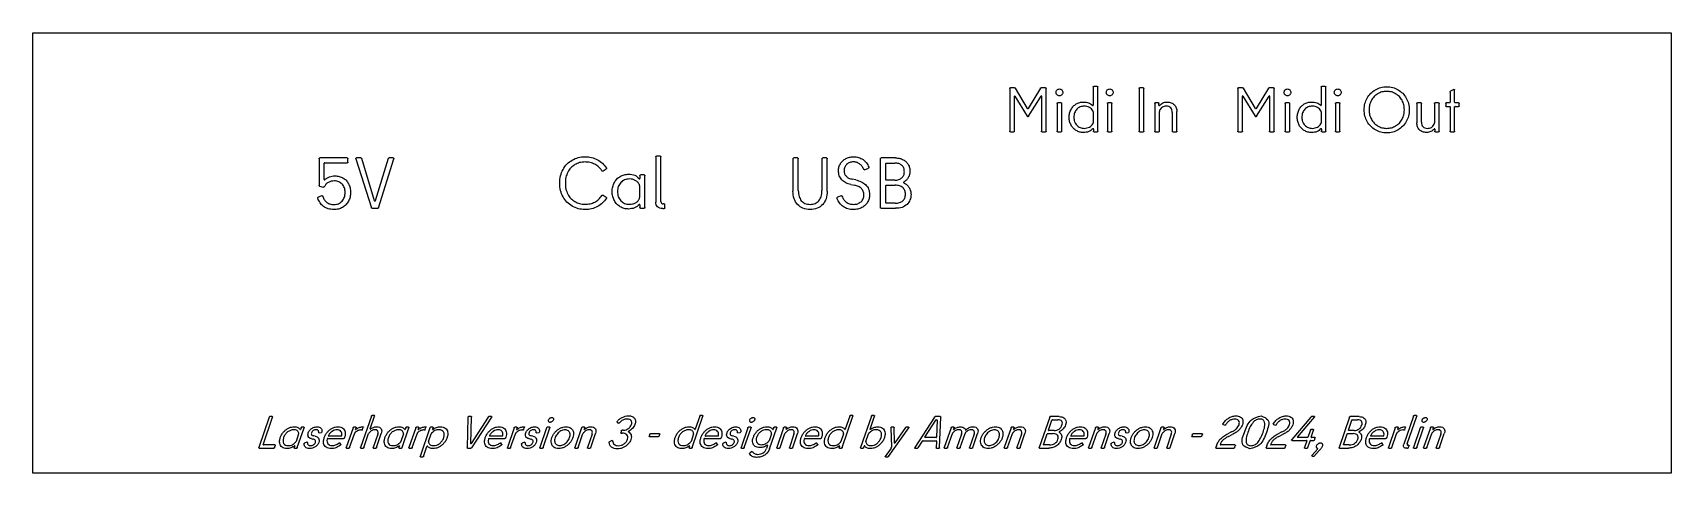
# Model space of a CAD drawing. Header units: millimetres. Extents: x 28 to 158, y -80 to -45.
import ezdxf

# ---------------------------------------------------------------- set-up
doc = ezdxf.new("R2010")
doc.units = ezdxf.units.MM
doc.layers.get('0').update_dxf_attribs({"linetype": 'CONTINUOUS'})

msp = doc.modelspace()

# ---------------------------------------------------------------- linework, layer by layer
for p, q in [((106, -49.38), (105.66, -49.38)), ((108.45, -49.38), (108.1, -49.38)), ((112.23, -49.31), (112.23, -50.76)), ((112.55, -49.26), (112.28, -49.26)), ((112.6, -52.83), (112.6, -49.31)), ((116.19, -49.38), (115.92, -49.38)), ((124.09, -49.38), (123.75, -49.38)), ((126.54, -49.38), (126.19, -49.38)), ((130.32, -49.31), (130.32, -50.76)), ((130.64, -49.26), (130.37, -49.26)), ((130.69, -52.83), (130.69, -49.31)), ((105.61, -49.43), (105.61, -52.83)), ((105.98, -52.83), (105.98, -50.05)), ((106.01, -50.04), (107, -51.64)), ((107.03, -51.01), (106.07, -49.41)), ((108.04, -49.41), (107.08, -51.01)), ((107.11, -51.64), (108.09, -50.04)), ((108.13, -50.05), (108.13, -52.83)), ((108.5, -52.83), (108.5, -49.43)), ((109.37, -50.61), (109.37, -52.83)), ((109.68, -50.56), (109.42, -50.56)), ((109.73, -52.83), (109.73, -50.61)), ((113.36, -50.61), (113.36, -52.83)), ((113.67, -50.56), (113.41, -50.56)), ((113.72, -52.83), (113.72, -50.61)), ((115.87, -49.43), (115.87, -52.83)), ((116.24, -52.83), (116.24, -49.43)), ((117.11, -50.61), (117.11, -52.83)), ((117.4, -50.56), (117.16, -50.56)), ((117.45, -50.77), (117.45, -50.61)), ((123.7, -49.43), (123.7, -52.83)), ((124.07, -52.83), (124.07, -50.05)), ((124.1, -50.04), (125.09, -51.64)), ((125.12, -51.01), (124.16, -49.41)), ((126.13, -49.41), (125.17, -51.01)), ((125.2, -51.64), (126.18, -50.04)), ((126.22, -50.05), (126.22, -52.83)), ((126.59, -52.83), (126.59, -49.43)), ((127.46, -50.61), (127.46, -52.83)), ((127.77, -50.56), (127.51, -50.56)), ((127.82, -52.83), (127.82, -50.61)), ((131.45, -50.61), (131.45, -52.83)), ((131.76, -50.56), (131.5, -50.56)), ((131.81, -52.83), (131.81, -50.61)), ((137.91, -50.61), (137.91, -52.16)), ((138.22, -50.56), (137.96, -50.56)), ((138.27, -52.1), (138.27, -50.61)), ((139.31, -50.61), (139.31, -52.17)), ((139.62, -50.56), (139.36, -50.56)), ((139.67, -52.83), (139.67, -50.61)), ((140.2, -50.61), (140.2, -50.82)), ((140.52, -50.56), (140.25, -50.56)), ((140.55, -49.71), (140.55, -50.53)), ((140.85, -49.51), (140.58, -49.65)), ((140.91, -50.53), (140.91, -49.54)), ((141.21, -50.56), (140.94, -50.56)), ((141.26, -50.82), (141.26, -50.61)), ((112.23, -51.29), (112.23, -52.15)), ((117.48, -52.83), (117.48, -51.27)), ((118.51, -51.33), (118.51, -52.83)), ((118.88, -52.83), (118.88, -51.27)), ((130.32, -51.29), (130.32, -52.15)), ((140.25, -50.87), (140.52, -50.87)), ((140.55, -50.9), (140.55, -52.83)), ((140.91, -52.83), (140.91, -50.9)), ((140.94, -50.87), (141.21, -50.87)), ((105.66, -52.88), (105.93, -52.88)), ((108.18, -52.88), (108.45, -52.88)), ((109.42, -52.88), (109.68, -52.88)), ((112.25, -52.65), (112.25, -52.83)), ((112.3, -52.88), (112.55, -52.88)), ((113.41, -52.88), (113.67, -52.88)), ((115.92, -52.88), (116.19, -52.88)), ((117.16, -52.88), (117.43, -52.88)), ((118.56, -52.88), (118.83, -52.88)), ((123.75, -52.88), (124.02, -52.88)), ((126.27, -52.88), (126.54, -52.88)), ((127.51, -52.88), (127.77, -52.88)), ((130.34, -52.65), (130.34, -52.83)), ((130.39, -52.88), (130.64, -52.88)), ((131.5, -52.88), (131.76, -52.88)), ((139.33, -52.66), (139.33, -52.83)), ((139.38, -52.88), (139.62, -52.88)), ((140.6, -52.88), (140.86, -52.88)), ((50.81, -55.01), (50.81, -57.13)), ((53.05, -54.95), (50.86, -54.95)), ((51.21, -56.65), (51.21, -55.37)), ((51.24, -55.34), (53.05, -55.34)), ((53.1, -55.28), (53.1, -55.01)), ((53.73, -54.99), (53.74, -55.01)), ((53.74, -55.01), (54.96, -58.9)), ((54.12, -54.95), (53.78, -54.95)), ((55.22, -58.36), (54.19, -55)), ((56.3, -55), (55.26, -58.36)), ((55.53, -58.9), (56.75, -55.01)), ((56.7, -54.95), (56.37, -54.95)), ((73.34, -55.98), (73.59, -55.82)), ((77.52, -54.87), (77.52, -58.45)), ((77.88, -54.81), (77.57, -54.81)), ((77.93, -58.4), (77.93, -54.87)), ((88.41, -55.01), (88.41, -57.58)), ((88.78, -54.95), (88.47, -54.95)), ((88.83, -57.54), (88.83, -55.01)), ((90.71, -55.01), (90.71, -57.54)), ((91.07, -54.95), (90.77, -54.95)), ((91.13, -57.58), (91.13, -55.01)), ((94.09, -55.88), (94.39, -55.75)), ((95.34, -55.01), (95.34, -58.89)), ((96.54, -54.95), (95.4, -54.95)), ((95.77, -56.68), (95.77, -55.38)), ((95.79, -55.36), (96.49, -55.36)), ((50.85, -57.19), (51.14, -57.28)), ((76.24, -57.14), (76.24, -58.1)), ((76.27, -56.36), (76.27, -56.58)), ((76.6, -56.3), (76.32, -56.3)), ((76.66, -58.89), (76.66, -56.36)), ((93.01, -57.06), (93.3, -57.12)), ((93.39, -56.69), (93.1, -56.64)), ((95.77, -58.52), (95.77, -57.14)), ((96.49, -56.71), (95.79, -56.71)), ((95.79, -57.12), (96.51, -57.12)), ((50.7, -58.12), (50.71, -58.14)), ((51.04, -57.97), (50.74, -58.07)), ((51.06, -57.96), (51.04, -57.97)), ((73.59, -58.08), (73.34, -57.92)), ((91.9, -58.12), (91.9, -58.14)), ((92.23, -57.95), (91.94, -58.07)), ((55.03, -58.95), (55.46, -58.95)), ((76.27, -58.67), (76.27, -58.89)), ((76.32, -58.95), (76.6, -58.95)), ((78.08, -58.97), (78.19, -58.97)), ((78.19, -58.6), (78.11, -58.6)), ((78.24, -58.92), (78.24, -58.66)), ((95.4, -58.95), (96.55, -58.95)), ((96.51, -58.54), (95.79, -58.54)), ((46.86, -75.54), (46.03, -77.96)), ((46.38, -77.73), (47.12, -75.54)), ((47.1, -75.5), (46.91, -75.5)), ((49.08, -77.96), (49.62, -76.38)), ((49.38, -76.38), (49.33, -76.52)), ((49.6, -76.34), (49.42, -76.34)), ((53.51, -76.38), (52.97, -77.96)), ((53.73, -76.34), (53.56, -76.34)), ((53.71, -76.51), (53.75, -76.38)), ((54.96, -75.45), (54.1, -77.96)), ((54.26, -76.54), (54.32, -76.35)), ((54.87, -76.48), (55.22, -75.45)), ((55.2, -75.41), (55.01, -75.41)), ((57.39, -77.96), (57.93, -76.38)), ((57.69, -76.38), (57.64, -76.52)), ((57.91, -76.34), (57.73, -76.34)), ((58.48, -76.38), (57.94, -77.96)), ((58.7, -76.34), (58.53, -76.34)), ((58.68, -76.51), (58.72, -76.38)), ((59.61, -76.38), (58.84, -78.67)), ((59.23, -76.54), (59.29, -76.35)), ((59.83, -76.34), (59.66, -76.34)), ((59.82, -76.5), (59.86, -76.38)), ((62.62, -75.54), (62.56, -77.97)), ((62.63, -75.53), (62.62, -75.54)), ((62.88, -75.5), (62.67, -75.5)), ((62.84, -77.63), (62.91, -75.53)), ((64.23, -75.53), (62.87, -77.63)), ((62.92, -77.97), (64.51, -75.54)), ((64.49, -75.5), (64.28, -75.5)), ((66.29, -76.38), (65.75, -77.96)), ((66.51, -76.34), (66.34, -76.34)), ((66.49, -76.51), (66.53, -76.38)), ((67.04, -76.54), (67.1, -76.35)), ((68.86, -76.38), (68.33, -77.96)), ((68.59, -77.96), (69.13, -76.38)), ((69.1, -76.34), (68.91, -76.34)), ((71.64, -76.38), (71.1, -77.96)), ((71.86, -76.34), (71.69, -76.34)), ((71.85, -76.5), (71.89, -76.38)), ((74.46, -75.93), (74.58, -76.02)), ((74.8, -76.61), (74.74, -76.78)), ((74.94, -76.58), (74.85, -76.58)), ((80.41, -77.96), (81.27, -75.45)), ((81.01, -75.45), (80.65, -76.49)), ((81.24, -75.41), (81.05, -75.41)), ((84.83, -76.38), (84.29, -77.96)), ((84.55, -77.96), (85.09, -76.38)), ((85.07, -76.34), (84.88, -76.34)), ((86.56, -78.05), (87.13, -76.38)), ((86.88, -76.38), (86.84, -76.5)), ((87.1, -76.34), (86.93, -76.34)), ((87.66, -76.38), (87.13, -77.96)), ((87.88, -76.34), (87.71, -76.34)), ((87.87, -76.5), (87.91, -76.38)), ((92.32, -77.96), (93.17, -75.45)), ((92.91, -75.45), (92.56, -76.49)), ((93.15, -75.41), (92.96, -75.41)), ((94.63, -75.45), (93.77, -77.96)), ((94.54, -76.49), (94.89, -75.45)), ((94.86, -75.41), (94.67, -75.41)), ((95.99, -78.68), (97.61, -76.38)), ((96.17, -76.37), (96.17, -76.39)), ((96.17, -76.39), (96.22, -77.93)), ((96.42, -76.34), (96.21, -76.34)), ((96.46, -77.58), (96.45, -76.37)), ((97.33, -76.37), (96.5, -77.58)), ((97.59, -76.34), (97.39, -76.34)), ((99.63, -75.54), (98.07, -77.96)), ((98.87, -77.13), (99.74, -75.77)), ((100.1, -75.5), (99.69, -75.5)), ((99.77, -75.75), (99.84, -75.75)), ((99.86, -75.77), (99.8, -77.13)), ((100.04, -77.96), (100.13, -75.54)), ((100.96, -76.38), (100.42, -77.96)), ((101.18, -76.34), (101.01, -76.34)), ((101.16, -76.5), (101.2, -76.38)), ((105.71, -76.38), (105.18, -77.96)), ((105.93, -76.34), (105.76, -76.34)), ((105.92, -76.5), (105.96, -76.38)), ((108.78, -75.54), (107.95, -77.96)), ((108.69, -76.58), (108.96, -75.77)), ((109.14, -76.6), (108.7, -76.6)), ((109.54, -75.5), (108.83, -75.5)), ((108.99, -75.75), (109.42, -75.75)), ((112.41, -76.38), (111.87, -77.96)), ((112.63, -76.34), (112.46, -76.34)), ((112.61, -76.5), (112.65, -76.38)), ((117.61, -76.38), (117.07, -77.96)), ((117.83, -76.34), (117.66, -76.34)), ((117.81, -76.5), (117.85, -76.38)), ((122.54, -76.13), (122.69, -76.19)), ((126.54, -76.13), (126.69, -76.19)), ((129.51, -75.53), (127.99, -77.33)), ((128.44, -77.13), (129.79, -75.54)), ((129.46, -76.57), (129.27, -77.13)), ((129.7, -76.53), (129.51, -76.53)), ((129.53, -77.13), (129.72, -76.57)), ((129.78, -75.5), (129.56, -75.5)), ((132.57, -75.54), (131.74, -77.96)), ((132.48, -76.58), (132.75, -75.77)), ((132.93, -76.6), (132.49, -76.6)), ((133.33, -75.5), (132.62, -75.5)), ((132.78, -75.75), (133.21, -75.75)), ((136.2, -76.38), (135.66, -77.96)), ((136.42, -76.34), (136.24, -76.34)), ((136.4, -76.51), (136.44, -76.38)), ((137.64, -75.45), (136.88, -77.69)), ((136.95, -76.54), (137.01, -76.35)), ((137.15, -77.65), (137.9, -75.45)), ((138.18, -76.38), (137.64, -77.96)), ((137.87, -75.41), (137.69, -75.41)), ((137.9, -77.96), (138.44, -76.38)), ((138.42, -76.34), (138.23, -76.34)), ((138.99, -76.38), (138.45, -77.96)), ((139.21, -76.34), (139.03, -76.34)), ((139.19, -76.5), (139.23, -76.38)), ((47.31, -77.75), (46.39, -77.75)), ((47.28, -77.96), (47.34, -77.78)), ((48.88, -77.83), (48.84, -77.96)), ((49.19, -76.87), (48.99, -77.47)), ((49.62, -77.63), (49.62, -77.65)), ((49.85, -77.54), (49.66, -77.6)), ((49.87, -77.54), (49.85, -77.54)), ((50.19, -77.25), (50.32, -77.28)), ((50.5, -77.05), (50.37, -77.02)), ((50.8, -76.79), (50.82, -76.79)), ((50.82, -76.79), (51, -76.75)), ((51.04, -76.71), (51.04, -76.7)), ((51.5, -77.24), (52.76, -77.24)), ((51.55, -77.01), (51.56, -77)), ((52.56, -77.04), (51.58, -77.04)), ((52.53, -77.71), (52.45, -77.58)), ((53.23, -77.96), (53.61, -76.86)), ((54.37, -77.96), (54.74, -76.85)), ((55.47, -76.9), (55.1, -77.96)), ((55.37, -77.96), (55.74, -76.85)), ((57.19, -77.83), (57.15, -77.96)), ((57.5, -76.87), (57.3, -77.47)), ((58.2, -77.96), (58.58, -76.86)), ((59.1, -78.67), (59.37, -77.86)), ((59.5, -77.48), (59.71, -76.86)), ((64.29, -77.24), (65.55, -77.24)), ((64.33, -77.01), (64.34, -77)), ((65.34, -77.04), (64.36, -77.04)), ((65.31, -77.71), (65.23, -77.58)), ((66.01, -77.96), (66.39, -76.86)), ((66.88, -77.63), (66.88, -77.65)), ((67.11, -77.54), (66.92, -77.6)), ((67.12, -77.54), (67.11, -77.54)), ((67.45, -77.25), (67.58, -77.28)), ((67.76, -77.05), (67.63, -77.02)), ((68.06, -76.79), (68.08, -76.79)), ((68.08, -76.79), (68.26, -76.75)), ((68.3, -76.71), (68.3, -76.7)), ((71.37, -77.96), (71.74, -76.85)), ((72.47, -76.9), (72.1, -77.96)), ((72.37, -77.96), (72.74, -76.85)), ((74.05, -77.4), (73.85, -77.49)), ((74.77, -76.82), (74.86, -76.82)), ((77.05, -76.89), (77, -77.05)), ((77.02, -77.08), (77.75, -77.08)), ((77.82, -76.86), (77.1, -76.86)), ((77.79, -77.05), (77.85, -76.89)), ((80.21, -77.84), (80.17, -77.96)), ((80.52, -76.86), (80.32, -77.48)), ((81.39, -77.24), (82.65, -77.24)), ((81.44, -77.01), (81.45, -77)), ((82.45, -77.04), (81.47, -77.04)), ((82.41, -77.71), (82.34, -77.58)), ((82.85, -77.63), (82.85, -77.65)), ((83.08, -77.54), (82.88, -77.6)), ((83.09, -77.54), (83.08, -77.54)), ((83.41, -77.25), (83.55, -77.28)), ((83.73, -77.05), (83.6, -77.02)), ((84.03, -76.79), (84.04, -76.79)), ((84.04, -76.79), (84.23, -76.75)), ((84.26, -76.71), (84.27, -76.7)), ((86.39, -77.78), (86.3, -78.03)), ((86.71, -76.86), (86.52, -77.41)), ((87.39, -77.96), (87.77, -76.85)), ((88.49, -76.9), (88.13, -77.96)), ((88.39, -77.96), (88.76, -76.85)), ((89.35, -77.24), (90.61, -77.24)), ((89.4, -77.01), (89.4, -77)), ((90.41, -77.04), (89.42, -77.04)), ((90.37, -77.71), (90.29, -77.58)), ((92.11, -77.84), (92.07, -77.96)), ((92.43, -76.86), (92.22, -77.48)), ((94.02, -77.96), (94.06, -77.84)), ((94.2, -77.48), (94.41, -76.86)), ((98.34, -77.97), (98.68, -77.44)), ((98.73, -77.41), (99.76, -77.41)), ((99.78, -77.15), (98.88, -77.15)), ((99.79, -77.44), (99.76, -77.97)), ((100.04, -77.98), (100.04, -77.96)), ((100.68, -77.96), (101.06, -76.85)), ((101.78, -76.9), (101.42, -77.96)), ((101.68, -77.96), (102.06, -76.85)), ((102.78, -76.9), (102.42, -77.96)), ((102.68, -77.96), (103.06, -76.85)), ((105.44, -77.96), (105.82, -76.85)), ((106.54, -76.9), (106.18, -77.96)), ((106.44, -77.96), (106.81, -76.85)), ((108.3, -77.73), (108.59, -76.87)), ((108.76, -77.75), (108.31, -77.75)), ((108.61, -76.85), (109.06, -76.85)), ((110.4, -77.24), (111.66, -77.24)), ((110.45, -77.01), (110.46, -77)), ((111.46, -77.04), (110.48, -77.04)), ((111.43, -77.71), (111.35, -77.58)), ((112.13, -77.96), (112.51, -76.85)), ((113.23, -76.9), (112.87, -77.96)), ((113.13, -77.96), (113.51, -76.85)), ((113.65, -77.63), (113.65, -77.65)), ((113.88, -77.54), (113.68, -77.6)), ((113.89, -77.54), (113.88, -77.54)), ((114.21, -77.25), (114.35, -77.28)), ((114.53, -77.05), (114.4, -77.02)), ((114.83, -76.79), (114.84, -76.79)), ((114.84, -76.79), (115.03, -76.75)), ((115.06, -76.71), (115.07, -76.7)), ((117.33, -77.96), (117.71, -76.85)), ((118.43, -76.9), (118.07, -77.96)), ((118.33, -77.96), (118.71, -76.85)), ((120.1, -76.89), (120.05, -77.05)), ((120.07, -77.08), (120.8, -77.08)), ((120.87, -76.86), (120.15, -76.86)), ((120.84, -77.05), (120.9, -76.89)), ((122.01, -77.81), (121.96, -77.96)), ((123.48, -77.75), (122.32, -77.75)), ((123.21, -76.72), (122.92, -76.86)), ((122.97, -77.08), (123.26, -76.93)), ((123.45, -77.96), (123.51, -77.79)), ((126.01, -77.81), (125.96, -77.96)), ((127.48, -77.75), (126.32, -77.75)), ((127.21, -76.72), (126.92, -76.86)), ((126.97, -77.08), (127.26, -76.93)), ((127.45, -77.96), (127.51, -77.79)), ((128.01, -77.39), (129.16, -77.39)), ((129.25, -77.15), (128.45, -77.15)), ((129.17, -77.41), (128.99, -77.96)), ((129.25, -77.96), (129.44, -77.41)), ((129.46, -77.39), (129.73, -77.39)), ((129.82, -77.15), (129.54, -77.15)), ((129.78, -77.36), (129.84, -77.19)), ((132.09, -77.73), (132.38, -76.87)), ((132.55, -77.75), (132.1, -77.75)), ((132.4, -76.85), (132.85, -76.85)), ((134.19, -77.24), (135.45, -77.24)), ((134.24, -77.01), (134.25, -77)), ((135.25, -77.04), (134.27, -77.04)), ((135.22, -77.71), (135.14, -77.58)), ((135.92, -77.96), (136.29, -76.86)), ((137.26, -77.78), (137.21, -77.78)), ((137.23, -77.98), (137.29, -77.82)), ((138.71, -77.96), (139.09, -76.85)), ((139.81, -76.9), (139.45, -77.96)), ((139.71, -77.96), (140.09, -76.85)), ((46.06, -78), (47.23, -78)), ((48.86, -78), (49.04, -78)), ((52.99, -78), (53.18, -78)), ((54.13, -78), (54.32, -78)), ((55.13, -78), (55.32, -78)), ((57.17, -78), (57.35, -78)), ((57.96, -78), (58.15, -78)), ((58.86, -78.7), (59.05, -78.7)), ((62.6, -78), (62.86, -78)), ((65.77, -78), (65.96, -78)), ((68.35, -78), (68.54, -78)), ((71.13, -78), (71.32, -78)), ((72.13, -78), (72.32, -78)), ((80.19, -78), (80.36, -78)), ((84.32, -78), (84.51, -78)), ((85.15, -78.28), (84.99, -78.41)), ((87.15, -78), (87.34, -78)), ((88.15, -78), (88.34, -78)), ((92.09, -78), (92.27, -78)), ((93.8, -78), (93.97, -78)), ((96.19, -78), (95.73, -78.66)), ((95.75, -78.7), (95.94, -78.7)), ((98.09, -78), (98.29, -78)), ((99.8, -78), (100, -78)), ((100.44, -78), (100.63, -78)), ((101.44, -78), (101.63, -78)), ((102.44, -78), (102.63, -78)), ((105.2, -78), (105.39, -78)), ((106.2, -78), (106.39, -78)), ((107.98, -78), (108.7, -78)), ((111.89, -78), (112.08, -78)), ((112.89, -78), (113.08, -78)), ((117.09, -78), (117.28, -78)), ((118.09, -78), (118.28, -78)), ((121.99, -78), (123.4, -78)), ((125.99, -78), (127.4, -78)), ((129.01, -78), (129.2, -78)), ((129.59, -78.59), (129.69, -78.67)), ((130.03, -78.08), (129.6, -78.55)), ((129.74, -78.66), (130.17, -78.2)), ((131.77, -78), (132.49, -78)), ((135.68, -78), (135.87, -78)), ((137.12, -78.01), (137.18, -78.01)), ((137.67, -78), (137.86, -78)), ((138.47, -78), (138.66, -78)), ((139.47, -78), (139.66, -78))]:
    msp.add_line(p, q)
msp.add_lwpolyline([(28.09, -80), (28.09, -45), (158.09, -45), (158.09, -80)], close=True)
for points, knots in [([(105.61, -49.43), (105.61, -49.41), (105.61, -49.38), (105.64, -49.38), (105.66, -49.38)], [0, 0, 0, 0, 0.003952872, 0.007905705, 0.007905705, 0.007905705, 0.007905705]), ([(106, -49.38), (106.01, -49.38), (106.04, -49.38), (106.06, -49.4), (106.07, -49.41)], [0, 0, 0, 0, 0.003729091, 0.007622186, 0.007622186, 0.007622186, 0.007622186]), ([(108.04, -49.41), (108.04, -49.4), (108.06, -49.38), (108.09, -49.38), (108.1, -49.38)], [0, 0, 0, 0, 0.003893093, 0.007622177, 0.007622177, 0.007622177, 0.007622177]), ([(108.45, -49.38), (108.46, -49.38), (108.49, -49.38), (108.49, -49.41), (108.5, -49.43)], [0, 0, 0, 0, 0.003952881, 0.007905687, 0.007905687, 0.007905687, 0.007905687]), ([(112.23, -49.31), (112.23, -49.29), (112.24, -49.26), (112.27, -49.26), (112.28, -49.26)], [0, 0, 0, 0, 0.003952834, 0.007905705, 0.007905705, 0.007905705, 0.007905705]), ([(112.55, -49.26), (112.56, -49.26), (112.59, -49.26), (112.59, -49.29), (112.6, -49.31)], [0, 0, 0, 0, 0.003952815, 0.007905668, 0.007905668, 0.007905668, 0.007905668]), ([(115.87, -49.43), (115.87, -49.41), (115.88, -49.38), (115.91, -49.38), (115.92, -49.38)], [0, 0, 0, 0, 0.003952881, 0.007905687, 0.007905687, 0.007905687, 0.007905687]), ([(116.19, -49.38), (116.21, -49.38), (116.23, -49.38), (116.24, -49.41), (116.24, -49.43)], [0, 0, 0, 0, 0.003952938, 0.007905762, 0.007905762, 0.007905762, 0.007905762]), ([(123.7, -49.43), (123.7, -49.41), (123.71, -49.38), (123.73, -49.38), (123.75, -49.38)], [0, 0, 0, 0, 0.003952872, 0.00790572, 0.00790572, 0.00790572, 0.00790572]), ([(124.09, -49.38), (124.11, -49.38), (124.13, -49.38), (124.15, -49.4), (124.16, -49.41)], [0, 0, 0, 0, 0.003729091, 0.007622186, 0.007622186, 0.007622186, 0.007622186]), ([(126.13, -49.41), (126.14, -49.4), (126.16, -49.38), (126.18, -49.38), (126.19, -49.38)], [0, 0, 0, 0, 0.003893115, 0.007622199, 0.007622199, 0.007622199, 0.007622199]), ([(130.32, -49.31), (130.33, -49.29), (130.33, -49.26), (130.36, -49.26), (130.37, -49.26)], [0, 0, 0, 0, 0.003952853, 0.007905668, 0.007905668, 0.007905668, 0.007905668]), ([(130.64, -49.26), (130.65, -49.26), (130.68, -49.26), (130.69, -49.29), (130.69, -49.31)], [0, 0, 0, 0, 0.003952872, 0.007905705, 0.007905705, 0.007905705, 0.007905705]), ([(134.62, -49.53), (134.76, -49.46), (135.04, -49.32), (135.36, -49.3), (135.52, -49.29)], [0, 0, 0, 0, 0.04678846, 0.09423191, 0.09423191, 0.09423191, 0.09423191]), ([(135.52, -49.29), (135.68, -49.3), (136, -49.32), (136.28, -49.46), (136.42, -49.53)], [0, 0, 0, 0, 0.04744344, 0.09423191, 0.09423191, 0.09423191, 0.09423191]), ([(105.99, -50.02), (105.98, -50.02), (105.98, -50.03), (105.98, -50.04), (105.98, -50.05)], [0, 0, 0, 0, 0.001370737, 0.003395005, 0.003395005, 0.003395005, 0.003395005]), ([(106.01, -50.04), (106.01, -50.03), (106, -50.02), (105.99, -50.02), (105.99, -50.02)], [0, 0, 0, 0, 0.002047318, 0.003260848, 0.003260848, 0.003260848, 0.003260848]), ([(108.11, -50.02), (108.11, -50.02), (108.1, -50.02), (108.09, -50.03), (108.09, -50.04)], [0, 0, 0, 0, 0.001213478, 0.00326077, 0.00326077, 0.00326077, 0.00326077]), ([(108.13, -50.05), (108.13, -50.04), (108.13, -50.03), (108.12, -50.02), (108.11, -50.02)], [0, 0, 0, 0, 0.002024272, 0.003395009, 0.003395009, 0.003395009, 0.003395009]), ([(109.28, -49.74), (109.28, -49.71), (109.29, -49.63), (109.34, -49.58), (109.36, -49.55)], [0, 0, 0, 0, 0.01045545, 0.02117214, 0.02117214, 0.02117214, 0.02117214]), ([(109.36, -49.93), (109.34, -49.9), (109.29, -49.85), (109.28, -49.78), (109.28, -49.74)], [0, 0, 0, 0, 0.01087034, 0.02138706, 0.02138706, 0.02138706, 0.02138706]), ([(109.36, -49.55), (109.39, -49.53), (109.45, -49.48), (109.52, -49.47), (109.56, -49.47)], [0, 0, 0, 0, 0.0107647, 0.02126934, 0.02126934, 0.02126934, 0.02126934]), ([(109.56, -50.02), (109.52, -50.01), (109.45, -50), (109.39, -49.96), (109.36, -49.93)], [0, 0, 0, 0, 0.01051673, 0.02138704, 0.02138704, 0.02138704, 0.02138704]), ([(109.56, -49.47), (109.59, -49.47), (109.66, -49.48), (109.71, -49.53), (109.74, -49.55)], [0, 0, 0, 0, 0.01007556, 0.02058223, 0.02058223, 0.02058223, 0.02058223]), ([(109.74, -49.93), (109.71, -49.96), (109.66, -50), (109.59, -50.01), (109.56, -50.02)], [0, 0, 0, 0, 0.01061491, 0.020703, 0.020703, 0.020703, 0.020703]), ([(109.74, -49.55), (109.76, -49.58), (109.81, -49.63), (109.82, -49.71), (109.82, -49.74)], [0, 0, 0, 0, 0.01060953, 0.02105283, 0.02105283, 0.02105283, 0.02105283]), ([(109.82, -49.74), (109.82, -49.78), (109.81, -49.85), (109.76, -49.9), (109.74, -49.93)], [0, 0, 0, 0, 0.01050467, 0.02126935, 0.02126935, 0.02126935, 0.02126935]), ([(110.48, -51.09), (110.53, -51), (110.64, -50.83), (110.8, -50.71), (110.89, -50.66)], [0, 0, 0, 0, 0.03020355, 0.05979932, 0.05979932, 0.05979932, 0.05979932]), ([(110.89, -50.66), (110.98, -50.61), (111.16, -50.52), (111.36, -50.51), (111.47, -50.51)], [0, 0, 0, 0, 0.02978364, 0.06052105, 0.06052105, 0.06052105, 0.06052105]), ([(111.47, -50.51), (111.6, -50.51), (111.87, -50.53), (112.08, -50.69), (112.19, -50.77)], [0, 0, 0, 0, 0.04079159, 0.07824924, 0.07824924, 0.07824924, 0.07824924]), ([(113.27, -49.74), (113.27, -49.71), (113.28, -49.63), (113.33, -49.58), (113.35, -49.55)], [0, 0, 0, 0, 0.01045546, 0.02117212, 0.02117212, 0.02117212, 0.02117212]), ([(113.35, -49.93), (113.33, -49.9), (113.28, -49.85), (113.27, -49.78), (113.27, -49.74)], [0, 0, 0, 0, 0.0108703, 0.02138704, 0.02138704, 0.02138704, 0.02138704]), ([(113.35, -49.55), (113.38, -49.53), (113.44, -49.48), (113.51, -49.47), (113.55, -49.47)], [0, 0, 0, 0, 0.0107647, 0.02126928, 0.02126928, 0.02126928, 0.02126928]), ([(113.55, -50.02), (113.51, -50.01), (113.44, -50), (113.38, -49.96), (113.35, -49.93)], [0, 0, 0, 0, 0.01051667, 0.02138698, 0.02138698, 0.02138698, 0.02138698]), ([(113.36, -50.61), (113.36, -50.59), (113.36, -50.56), (113.39, -50.56), (113.41, -50.56)], [0, 0, 0, 0, 0.003952881, 0.007905687, 0.007905687, 0.007905687, 0.007905687]), ([(113.55, -49.47), (113.58, -49.47), (113.65, -49.48), (113.7, -49.53), (113.73, -49.55)], [0, 0, 0, 0, 0.01007556, 0.02058228, 0.02058228, 0.02058228, 0.02058228]), ([(113.73, -49.93), (113.7, -49.96), (113.65, -50), (113.58, -50.01), (113.55, -50.02)], [0, 0, 0, 0, 0.01061491, 0.02070306, 0.02070306, 0.02070306, 0.02070306]), ([(113.67, -50.56), (113.69, -50.56), (113.71, -50.56), (113.72, -50.59), (113.72, -50.61)], [0, 0, 0, 0, 0.003952938, 0.007905762, 0.007905762, 0.007905762, 0.007905762]), ([(113.73, -49.55), (113.75, -49.58), (113.8, -49.63), (113.81, -49.71), (113.81, -49.74)], [0, 0, 0, 0, 0.01060956, 0.02105286, 0.02105286, 0.02105286, 0.02105286]), ([(113.81, -49.74), (113.81, -49.78), (113.8, -49.85), (113.75, -49.9), (113.73, -49.93)], [0, 0, 0, 0, 0.01050467, 0.02126938, 0.02126938, 0.02126938, 0.02126938]), ([(117.11, -50.61), (117.11, -50.59), (117.12, -50.56), (117.15, -50.56), (117.16, -50.56)], [0, 0, 0, 0, 0.003952881, 0.007905687, 0.007905687, 0.007905687, 0.007905687]), ([(117.49, -50.78), (117.53, -50.74), (117.61, -50.66), (117.71, -50.6), (117.76, -50.58)], [0, 0, 0, 0, 0.0173322, 0.03366949, 0.03366949, 0.03366949, 0.03366949]), ([(117.76, -50.58), (117.81, -50.56), (117.92, -50.51), (118.03, -50.51), (118.1, -50.51)], [0, 0, 0, 0, 0.01660201, 0.03493571, 0.03493571, 0.03493571, 0.03493571]), ([(118.1, -50.51), (118.21, -50.51), (118.42, -50.52), (118.59, -50.66), (118.67, -50.72)], [0, 0, 0, 0, 0.03331156, 0.06274631, 0.06274631, 0.06274631, 0.06274631]), ([(124.08, -50.02), (124.08, -50.02), (124.07, -50.03), (124.07, -50.04), (124.07, -50.05)], [0, 0, 0, 0, 0.001370717, 0.003394989, 0.003394989, 0.003394989, 0.003394989]), ([(124.1, -50.04), (124.1, -50.03), (124.1, -50.02), (124.09, -50.02), (124.08, -50.02)], [0, 0, 0, 0, 0.002047318, 0.003260848, 0.003260848, 0.003260848, 0.003260848]), ([(126.21, -50.02), (126.2, -50.02), (126.19, -50.02), (126.19, -50.03), (126.18, -50.04)], [0, 0, 0, 0, 0.001213536, 0.003260813, 0.003260813, 0.003260813, 0.003260813]), ([(126.22, -50.05), (126.22, -50.04), (126.22, -50.03), (126.21, -50.02), (126.21, -50.02)], [0, 0, 0, 0, 0.002024272, 0.003394989, 0.003394989, 0.003394989, 0.003394989]), ([(127.37, -49.74), (127.38, -49.71), (127.39, -49.63), (127.43, -49.58), (127.46, -49.55)], [0, 0, 0, 0, 0.01045545, 0.02117214, 0.02117214, 0.02117214, 0.02117214]), ([(127.46, -49.93), (127.43, -49.9), (127.39, -49.85), (127.38, -49.78), (127.37, -49.74)], [0, 0, 0, 0, 0.01087034, 0.02138706, 0.02138706, 0.02138706, 0.02138706]), ([(127.46, -49.55), (127.49, -49.53), (127.54, -49.48), (127.61, -49.47), (127.65, -49.47)], [0, 0, 0, 0, 0.01076474, 0.02126933, 0.02126933, 0.02126933, 0.02126933]), ([(127.65, -50.02), (127.61, -50.01), (127.54, -50), (127.49, -49.96), (127.46, -49.93)], [0, 0, 0, 0, 0.01051673, 0.02138704, 0.02138704, 0.02138704, 0.02138704]), ([(127.46, -50.61), (127.46, -50.59), (127.47, -50.56), (127.49, -50.56), (127.51, -50.56)], [0, 0, 0, 0, 0.003952881, 0.007905687, 0.007905687, 0.007905687, 0.007905687]), ([(127.65, -49.47), (127.68, -49.47), (127.75, -49.48), (127.81, -49.53), (127.83, -49.55)], [0, 0, 0, 0, 0.0100755, 0.02058222, 0.02058222, 0.02058222, 0.02058222]), ([(127.83, -49.93), (127.81, -49.96), (127.75, -50), (127.68, -50.01), (127.65, -50.02)], [0, 0, 0, 0, 0.01061486, 0.02070301, 0.02070301, 0.02070301, 0.02070301]), ([(127.83, -49.55), (127.86, -49.58), (127.9, -49.63), (127.91, -49.71), (127.91, -49.74)], [0, 0, 0, 0, 0.01060953, 0.02105283, 0.02105283, 0.02105283, 0.02105283]), ([(127.91, -49.74), (127.91, -49.78), (127.9, -49.85), (127.86, -49.9), (127.83, -49.93)], [0, 0, 0, 0, 0.01050467, 0.02126935, 0.02126935, 0.02126935, 0.02126935]), ([(128.57, -51.09), (128.62, -51), (128.73, -50.83), (128.9, -50.71), (128.98, -50.66)], [0, 0, 0, 0, 0.03020351, 0.05979933, 0.05979933, 0.05979933, 0.05979933]), ([(128.98, -50.66), (129.07, -50.61), (129.25, -50.52), (129.46, -50.51), (129.56, -50.51)], [0, 0, 0, 0, 0.02978369, 0.06052104, 0.06052104, 0.06052104, 0.06052104]), ([(129.56, -50.51), (129.7, -50.51), (129.97, -50.53), (130.18, -50.69), (130.28, -50.77)], [0, 0, 0, 0, 0.04079159, 0.07824924, 0.07824924, 0.07824924, 0.07824924]), ([(131.36, -49.74), (131.37, -49.71), (131.38, -49.63), (131.42, -49.58), (131.45, -49.55)], [0, 0, 0, 0, 0.01045546, 0.02117212, 0.02117212, 0.02117212, 0.02117212]), ([(131.45, -49.93), (131.42, -49.9), (131.38, -49.85), (131.37, -49.78), (131.36, -49.74)], [0, 0, 0, 0, 0.01087037, 0.02138708, 0.02138708, 0.02138708, 0.02138708]), ([(131.45, -49.55), (131.48, -49.53), (131.53, -49.48), (131.6, -49.47), (131.64, -49.47)], [0, 0, 0, 0, 0.0107647, 0.0212694, 0.0212694, 0.0212694, 0.0212694]), ([(131.64, -50.02), (131.6, -50.01), (131.53, -50), (131.48, -49.96), (131.45, -49.93)], [0, 0, 0, 0, 0.01051678, 0.02138709, 0.02138709, 0.02138709, 0.02138709]), ([(131.45, -50.61), (131.45, -50.59), (131.46, -50.56), (131.48, -50.56), (131.5, -50.56)], [0, 0, 0, 0, 0.003952881, 0.007905687, 0.007905687, 0.007905687, 0.007905687]), ([(131.64, -49.47), (131.67, -49.47), (131.74, -49.48), (131.8, -49.53), (131.82, -49.55)], [0, 0, 0, 0, 0.01007544, 0.02058216, 0.02058216, 0.02058216, 0.02058216]), ([(131.82, -49.93), (131.8, -49.96), (131.74, -50), (131.67, -50.01), (131.64, -50.02)], [0, 0, 0, 0, 0.01061491, 0.02070294, 0.02070294, 0.02070294, 0.02070294]), ([(131.76, -50.56), (131.78, -50.56), (131.81, -50.56), (131.81, -50.59), (131.81, -50.61)], [0, 0, 0, 0, 0.003952711, 0.007905536, 0.007905536, 0.007905536, 0.007905536]), ([(131.82, -49.55), (131.85, -49.58), (131.89, -49.63), (131.9, -49.71), (131.9, -49.74)], [0, 0, 0, 0, 0.0106095, 0.02105282, 0.02105282, 0.02105282, 0.02105282]), ([(131.9, -49.74), (131.9, -49.78), (131.89, -49.85), (131.85, -49.9), (131.82, -49.93)], [0, 0, 0, 0, 0.01050467, 0.02126938, 0.02126938, 0.02126938, 0.02126938]), ([(133.73, -51.13), (133.74, -50.96), (133.76, -50.63), (133.9, -50.34), (133.97, -50.19)], [0, 0, 0, 0, 0.04948253, 0.09729908, 0.09729908, 0.09729908, 0.09729908]), ([(133.97, -50.19), (134.05, -50.06), (134.23, -49.79), (134.49, -49.62), (134.62, -49.53)], [0, 0, 0, 0, 0.04687502, 0.09347993, 0.09347993, 0.09347993, 0.09347993]), ([(134.3, -50.37), (134.25, -50.49), (134.14, -50.73), (134.13, -50.99), (134.12, -51.13)], [0, 0, 0, 0, 0.03822232, 0.07804702, 0.07804702, 0.07804702, 0.07804702]), ([(134.8, -49.85), (134.7, -49.92), (134.5, -50.06), (134.37, -50.27), (134.3, -50.37)], [0, 0, 0, 0, 0.03647649, 0.07354537, 0.07354537, 0.07354537, 0.07354537]), ([(135.52, -49.66), (135.39, -49.66), (135.14, -49.68), (134.92, -49.79), (134.8, -49.85)], [0, 0, 0, 0, 0.0379236, 0.07467392, 0.07467392, 0.07467392, 0.07467392]), ([(136.23, -49.85), (136.12, -49.79), (135.9, -49.68), (135.65, -49.66), (135.52, -49.66)], [0, 0, 0, 0, 0.0367503, 0.07467391, 0.07467391, 0.07467391, 0.07467391]), ([(136.74, -50.37), (136.67, -50.27), (136.54, -50.06), (136.34, -49.92), (136.23, -49.85)], [0, 0, 0, 0, 0.03706881, 0.0735454, 0.0735454, 0.0735454, 0.0735454]), ([(136.42, -49.53), (136.55, -49.62), (136.81, -49.79), (136.99, -50.06), (137.07, -50.19)], [0, 0, 0, 0, 0.04660491, 0.09347986, 0.09347986, 0.09347986, 0.09347986]), ([(136.92, -51.13), (136.91, -50.99), (136.9, -50.73), (136.79, -50.49), (136.74, -50.37)], [0, 0, 0, 0, 0.03982475, 0.078047, 0.078047, 0.078047, 0.078047]), ([(137.07, -50.19), (137.14, -50.34), (137.28, -50.63), (137.3, -50.96), (137.31, -51.13)], [0, 0, 0, 0, 0.04781656, 0.0972991, 0.0972991, 0.0972991, 0.0972991]), ([(137.91, -50.61), (137.91, -50.59), (137.92, -50.56), (137.94, -50.56), (137.96, -50.56)], [0, 0, 0, 0, 0.003952881, 0.007905696, 0.007905696, 0.007905696, 0.007905696]), ([(138.22, -50.56), (138.24, -50.56), (138.27, -50.56), (138.27, -50.59), (138.27, -50.61)], [0, 0, 0, 0, 0.003952815, 0.007905696, 0.007905696, 0.007905696, 0.007905696]), ([(139.31, -50.61), (139.31, -50.59), (139.32, -50.56), (139.34, -50.56), (139.36, -50.56)], [0, 0, 0, 0, 0.003952881, 0.007905696, 0.007905696, 0.007905696, 0.007905696]), ([(139.62, -50.56), (139.64, -50.56), (139.67, -50.56), (139.67, -50.59), (139.67, -50.61)], [0, 0, 0, 0, 0.003952815, 0.007905696, 0.007905696, 0.007905696, 0.007905696]), ([(140.2, -50.61), (140.2, -50.59), (140.21, -50.56), (140.23, -50.56), (140.25, -50.56)], [0, 0, 0, 0, 0.003952881, 0.007905687, 0.007905687, 0.007905687, 0.007905687]), ([(140.52, -50.56), (140.53, -50.55), (140.55, -50.55), (140.55, -50.54), (140.55, -50.53)], [0, 0, 0, 0, 0.001976459, 0.003952862, 0.003952862, 0.003952862, 0.003952862]), ([(140.55, -49.71), (140.55, -49.7), (140.55, -49.67), (140.57, -49.66), (140.58, -49.65)], [0, 0, 0, 0, 0.003850726, 0.007308057, 0.007308057, 0.007308057, 0.007308057]), ([(140.85, -49.51), (140.86, -49.5), (140.87, -49.5), (140.87, -49.5), (140.88, -49.5)], [0, 0, 0, 0, 0.001185834, 0.002566464, 0.002566464, 0.002566464, 0.002566464]), ([(140.88, -49.5), (140.89, -49.5), (140.91, -49.51), (140.91, -49.53), (140.91, -49.54)], [0, 0, 0, 0, 0.002809132, 0.005934094, 0.005934094, 0.005934094, 0.005934094]), ([(140.91, -50.53), (140.92, -50.54), (140.92, -50.55), (140.93, -50.55), (140.94, -50.56)], [0, 0, 0, 0, 0.001976412, 0.003952768, 0.003952768, 0.003952768, 0.003952768]), ([(107.05, -51.68), (107.04, -51.67), (107.02, -51.67), (107, -51.65), (107, -51.64)], [0, 0, 0, 0, 0.003005203, 0.006717497, 0.006717497, 0.006717497, 0.006717497]), ([(107.03, -51.01), (107.03, -51.02), (107.04, -51.03), (107.05, -51.03), (107.05, -51.04)], [0, 0, 0, 0, 0.002325115, 0.003612082, 0.003612082, 0.003612082, 0.003612082]), ([(107.05, -51.04), (107.05, -51.03), (107.07, -51.03), (107.07, -51.02), (107.08, -51.01)], [0, 0, 0, 0, 0.001286942, 0.003612074, 0.003612074, 0.003612074, 0.003612074]), ([(107.11, -51.64), (107.1, -51.65), (107.08, -51.67), (107.06, -51.67), (107.05, -51.68)], [0, 0, 0, 0, 0.003712294, 0.006717497, 0.006717497, 0.006717497, 0.006717497]), ([(110.33, -51.72), (110.33, -51.6), (110.34, -51.38), (110.43, -51.18), (110.48, -51.09)], [0, 0, 0, 0, 0.03370925, 0.06528158, 0.06528158, 0.06528158, 0.06528158]), ([(110.48, -52.35), (110.43, -52.25), (110.34, -52.05), (110.33, -51.83), (110.33, -51.72)], [0, 0, 0, 0, 0.03157235, 0.06528154, 0.06528154, 0.06528154, 0.06528154]), ([(110.92, -51.08), (110.86, -51.17), (110.72, -51.36), (110.7, -51.59), (110.7, -51.72)], [0, 0, 0, 0, 0.03284256, 0.06898043, 0.06898043, 0.06898043, 0.06898043]), ([(110.7, -51.72), (110.7, -51.84), (110.72, -52.07), (110.86, -52.26), (110.92, -52.35)], [0, 0, 0, 0, 0.03613787, 0.0689804, 0.0689804, 0.0689804, 0.0689804]), ([(111.52, -50.84), (111.4, -50.84), (111.18, -50.86), (111.01, -51.01), (110.92, -51.08)], [0, 0, 0, 0, 0.03398263, 0.06596905, 0.06596905, 0.06596905, 0.06596905]), ([(111.93, -50.94), (111.87, -50.91), (111.74, -50.85), (111.59, -50.84), (111.52, -50.84)], [0, 0, 0, 0, 0.02065942, 0.04255265, 0.04255265, 0.04255265, 0.04255265]), ([(112.21, -51.21), (112.17, -51.15), (112.1, -51.04), (111.99, -50.97), (111.93, -50.94)], [0, 0, 0, 0, 0.01940525, 0.03925623, 0.03925623, 0.03925623, 0.03925623]), ([(112.19, -50.77), (112.19, -50.78), (112.2, -50.79), (112.21, -50.79), (112.22, -50.79)], [0, 0, 0, 0, 0.002274977, 0.003717948, 0.003717948, 0.003717948, 0.003717948]), ([(112.23, -51.29), (112.23, -51.27), (112.23, -51.24), (112.22, -51.22), (112.21, -51.21)], [0, 0, 0, 0, 0.004031199, 0.008303156, 0.008303156, 0.008303156, 0.008303156]), ([(112.22, -50.79), (112.22, -50.78), (112.23, -50.78), (112.23, -50.76), (112.23, -50.76)], [0, 0, 0, 0, 0.0013708, 0.003395033, 0.003395033, 0.003395033, 0.003395033]), ([(117.45, -50.77), (117.45, -50.78), (117.45, -50.79), (117.46, -50.79), (117.46, -50.8)], [0, 0, 0, 0, 0.001654738, 0.00293712, 0.00293712, 0.00293712, 0.00293712]), ([(117.46, -50.8), (117.47, -50.8), (117.48, -50.8), (117.49, -50.79), (117.49, -50.78)], [0, 0, 0, 0, 0.001318432, 0.003307707, 0.003307707, 0.003307707, 0.003307707]), ([(117.5, -51.16), (117.49, -51.18), (117.48, -51.21), (117.48, -51.25), (117.48, -51.27)], [0, 0, 0, 0, 0.00545722, 0.01086847, 0.01086847, 0.01086847, 0.01086847]), ([(117.73, -50.92), (117.68, -50.95), (117.59, -51.02), (117.53, -51.11), (117.5, -51.16)], [0, 0, 0, 0, 0.01614872, 0.03352771, 0.03352771, 0.03352771, 0.03352771]), ([(118.03, -50.83), (117.97, -50.83), (117.87, -50.84), (117.77, -50.89), (117.73, -50.92)], [0, 0, 0, 0, 0.01589276, 0.03150379, 0.03150379, 0.03150379, 0.03150379]), ([(118.39, -50.96), (118.34, -50.92), (118.23, -50.84), (118.1, -50.83), (118.03, -50.83)], [0, 0, 0, 0, 0.01800009, 0.03899353, 0.03899353, 0.03899353, 0.03899353]), ([(118.51, -51.33), (118.51, -51.26), (118.5, -51.12), (118.42, -51.01), (118.39, -50.96)], [0, 0, 0, 0, 0.02178778, 0.04006309, 0.04006309, 0.04006309, 0.04006309]), ([(118.67, -50.72), (118.73, -50.8), (118.85, -50.96), (118.87, -51.17), (118.88, -51.27)], [0, 0, 0, 0, 0.0289247, 0.05985229, 0.05985229, 0.05985229, 0.05985229]), ([(125.14, -51.68), (125.13, -51.67), (125.11, -51.67), (125.1, -51.65), (125.09, -51.64)], [0, 0, 0, 0, 0.003005203, 0.006717497, 0.006717497, 0.006717497, 0.006717497]), ([(125.12, -51.01), (125.12, -51.02), (125.13, -51.03), (125.14, -51.03), (125.14, -51.04)], [0, 0, 0, 0, 0.002325115, 0.003612082, 0.003612082, 0.003612082, 0.003612082]), ([(125.14, -51.04), (125.15, -51.03), (125.16, -51.03), (125.17, -51.02), (125.17, -51.01)], [0, 0, 0, 0, 0.001286942, 0.003612074, 0.003612074, 0.003612074, 0.003612074]), ([(125.2, -51.64), (125.19, -51.65), (125.18, -51.67), (125.15, -51.67), (125.14, -51.68)], [0, 0, 0, 0, 0.003712294, 0.006717497, 0.006717497, 0.006717497, 0.006717497]), ([(128.42, -51.72), (128.42, -51.6), (128.44, -51.38), (128.53, -51.18), (128.57, -51.09)], [0, 0, 0, 0, 0.03370925, 0.0652816, 0.0652816, 0.0652816, 0.0652816]), ([(128.57, -52.35), (128.53, -52.25), (128.44, -52.05), (128.42, -51.83), (128.42, -51.72)], [0, 0, 0, 0, 0.03157235, 0.06528154, 0.06528154, 0.06528154, 0.06528154]), ([(129.02, -51.08), (128.95, -51.17), (128.81, -51.36), (128.8, -51.59), (128.79, -51.72)], [0, 0, 0, 0, 0.03284259, 0.06898046, 0.06898046, 0.06898046, 0.06898046]), ([(128.79, -51.72), (128.8, -51.84), (128.81, -52.07), (128.95, -52.26), (129.02, -52.35)], [0, 0, 0, 0, 0.03613788, 0.06898038, 0.06898038, 0.06898038, 0.06898038]), ([(129.61, -50.84), (129.5, -50.84), (129.27, -50.86), (129.1, -51.01), (129.02, -51.08)], [0, 0, 0, 0, 0.03398263, 0.06596905, 0.06596905, 0.06596905, 0.06596905]), ([(130.02, -50.94), (129.96, -50.91), (129.83, -50.85), (129.69, -50.84), (129.61, -50.84)], [0, 0, 0, 0, 0.02065942, 0.04255265, 0.04255265, 0.04255265, 0.04255265]), ([(130.3, -51.21), (130.27, -51.15), (130.19, -51.04), (130.08, -50.97), (130.02, -50.94)], [0, 0, 0, 0, 0.01940522, 0.03925624, 0.03925624, 0.03925624, 0.03925624]), ([(130.28, -50.77), (130.28, -50.78), (130.29, -50.79), (130.31, -50.79), (130.31, -50.79)], [0, 0, 0, 0, 0.002275024, 0.003717936, 0.003717936, 0.003717936, 0.003717936]), ([(130.32, -51.29), (130.32, -51.27), (130.32, -51.24), (130.31, -51.22), (130.3, -51.21)], [0, 0, 0, 0, 0.004031199, 0.008303156, 0.008303156, 0.008303156, 0.008303156]), ([(130.31, -50.79), (130.32, -50.78), (130.32, -50.78), (130.32, -50.76), (130.32, -50.76)], [0, 0, 0, 0, 0.001370759, 0.003395002, 0.003395002, 0.003395002, 0.003395002]), ([(133.97, -52.06), (133.9, -51.92), (133.76, -51.62), (133.74, -51.29), (133.73, -51.13)], [0, 0, 0, 0, 0.04781658, 0.09729911, 0.09729911, 0.09729911, 0.09729911]), ([(134.12, -51.13), (134.13, -51.26), (134.14, -51.52), (134.25, -51.76), (134.3, -51.88)], [0, 0, 0, 0, 0.03982468, 0.07804705, 0.07804705, 0.07804705, 0.07804705]), ([(134.3, -51.88), (134.37, -51.98), (134.5, -52.19), (134.7, -52.34), (134.8, -52.41)], [0, 0, 0, 0, 0.03706888, 0.07354537, 0.07354537, 0.07354537, 0.07354537]), ([(136.23, -52.41), (136.34, -52.34), (136.54, -52.19), (136.67, -51.98), (136.74, -51.88)], [0, 0, 0, 0, 0.03647649, 0.07354537, 0.07354537, 0.07354537, 0.07354537]), ([(136.74, -51.88), (136.79, -51.76), (136.9, -51.52), (136.91, -51.26), (136.92, -51.13)], [0, 0, 0, 0, 0.03822242, 0.07804708, 0.07804708, 0.07804708, 0.07804708]), ([(137.31, -51.13), (137.3, -51.29), (137.28, -51.62), (137.14, -51.92), (137.07, -52.06)], [0, 0, 0, 0, 0.04948253, 0.09729916, 0.09729916, 0.09729916, 0.09729916]), ([(140.55, -50.9), (140.55, -50.89), (140.55, -50.87), (140.53, -50.87), (140.52, -50.87)], [0, 0, 0, 0, 0.001976412, 0.003952768, 0.003952768, 0.003952768, 0.003952768]), ([(140.94, -50.87), (140.93, -50.87), (140.92, -50.87), (140.92, -50.89), (140.91, -50.9)], [0, 0, 0, 0, 0.001976346, 0.003952787, 0.003952787, 0.003952787, 0.003952787]), ([(141.26, -50.82), (141.26, -50.84), (141.26, -50.86), (141.23, -50.87), (141.21, -50.87)], [0, 0, 0, 0, 0.003952881, 0.007905687, 0.007905687, 0.007905687, 0.007905687]), ([(105.66, -52.88), (105.64, -52.87), (105.61, -52.87), (105.61, -52.84), (105.61, -52.83)], [0, 0, 0, 0, 0.003952853, 0.007905668, 0.007905668, 0.007905668, 0.007905668]), ([(105.98, -52.83), (105.97, -52.84), (105.97, -52.87), (105.94, -52.87), (105.93, -52.88)], [0, 0, 0, 0, 0.003952872, 0.007905705, 0.007905705, 0.007905705, 0.007905705]), ([(108.5, -52.83), (108.49, -52.84), (108.49, -52.87), (108.46, -52.87), (108.45, -52.88)], [0, 0, 0, 0, 0.003952881, 0.007905687, 0.007905687, 0.007905687, 0.007905687]), ([(109.73, -52.83), (109.73, -52.84), (109.72, -52.87), (109.7, -52.87), (109.68, -52.88)], [0, 0, 0, 0, 0.003952881, 0.007905687, 0.007905687, 0.007905687, 0.007905687]), ([(110.89, -52.77), (110.8, -52.72), (110.64, -52.6), (110.53, -52.43), (110.48, -52.35)], [0, 0, 0, 0, 0.02959582, 0.05979938, 0.05979938, 0.05979938, 0.05979938]), ([(111.47, -52.93), (111.36, -52.92), (111.16, -52.91), (110.98, -52.82), (110.89, -52.77)], [0, 0, 0, 0, 0.03073735, 0.06052103, 0.06052103, 0.06052103, 0.06052103]), ([(110.92, -52.35), (111.01, -52.42), (111.18, -52.57), (111.4, -52.59), (111.52, -52.6)], [0, 0, 0, 0, 0.03198644, 0.06596908, 0.06596908, 0.06596908, 0.06596908]), ([(112.21, -52.64), (112.11, -52.72), (111.89, -52.9), (111.61, -52.92), (111.47, -52.93)], [0, 0, 0, 0, 0.03786097, 0.08120066, 0.08120066, 0.08120066, 0.08120066]), ([(111.52, -52.6), (111.59, -52.59), (111.74, -52.58), (111.87, -52.52), (111.93, -52.5)], [0, 0, 0, 0, 0.02189324, 0.04255265, 0.04255265, 0.04255265, 0.04255265]), ([(111.93, -52.5), (111.99, -52.46), (112.1, -52.39), (112.17, -52.28), (112.21, -52.23)], [0, 0, 0, 0, 0.01985102, 0.03925624, 0.03925624, 0.03925624, 0.03925624]), ([(112.21, -52.23), (112.22, -52.21), (112.23, -52.19), (112.23, -52.16), (112.23, -52.15)], [0, 0, 0, 0, 0.004272034, 0.008303166, 0.008303166, 0.008303166, 0.008303166]), ([(112.24, -52.62), (112.23, -52.62), (112.22, -52.63), (112.21, -52.64), (112.21, -52.64)], [0, 0, 0, 0, 0.001471062, 0.003784411, 0.003784411, 0.003784411, 0.003784411]), ([(112.25, -52.65), (112.25, -52.64), (112.25, -52.63), (112.24, -52.63), (112.24, -52.62)], [0, 0, 0, 0, 0.001962549, 0.00320313, 0.00320313, 0.00320313, 0.00320313]), ([(112.6, -52.83), (112.59, -52.84), (112.59, -52.87), (112.56, -52.87), (112.55, -52.88)], [0, 0, 0, 0, 0.003952881, 0.007905687, 0.007905687, 0.007905687, 0.007905687]), ([(113.72, -52.83), (113.72, -52.84), (113.71, -52.87), (113.69, -52.87), (113.67, -52.88)], [0, 0, 0, 0, 0.003952881, 0.0079058, 0.0079058, 0.0079058, 0.0079058]), ([(116.24, -52.83), (116.24, -52.84), (116.23, -52.87), (116.21, -52.87), (116.19, -52.88)], [0, 0, 0, 0, 0.003952881, 0.0079058, 0.0079058, 0.0079058, 0.0079058]), ([(117.48, -52.83), (117.47, -52.84), (117.47, -52.87), (117.44, -52.87), (117.43, -52.88)], [0, 0, 0, 0, 0.003952881, 0.007905687, 0.007905687, 0.007905687, 0.007905687]), ([(118.88, -52.83), (118.87, -52.84), (118.87, -52.87), (118.84, -52.87), (118.83, -52.88)], [0, 0, 0, 0, 0.003952843, 0.007905762, 0.007905762, 0.007905762, 0.007905762]), ([(123.75, -52.88), (123.73, -52.87), (123.71, -52.87), (123.7, -52.84), (123.7, -52.83)], [0, 0, 0, 0, 0.003952867, 0.007905682, 0.007905682, 0.007905682, 0.007905682]), ([(124.07, -52.83), (124.07, -52.84), (124.06, -52.87), (124.03, -52.87), (124.02, -52.88)], [0, 0, 0, 0, 0.003952872, 0.007905705, 0.007905705, 0.007905705, 0.007905705]), ([(126.27, -52.88), (126.25, -52.87), (126.23, -52.87), (126.22, -52.84), (126.22, -52.83)], [0, 0, 0, 0, 0.003952853, 0.007905668, 0.007905668, 0.007905668, 0.007905668]), ([(127.82, -52.83), (127.82, -52.84), (127.82, -52.87), (127.79, -52.87), (127.77, -52.88)], [0, 0, 0, 0, 0.003952881, 0.007905687, 0.007905687, 0.007905687, 0.007905687]), ([(128.98, -52.77), (128.9, -52.72), (128.73, -52.6), (128.62, -52.43), (128.57, -52.35)], [0, 0, 0, 0, 0.02959578, 0.05979937, 0.05979937, 0.05979937, 0.05979937]), ([(129.56, -52.93), (129.46, -52.92), (129.25, -52.91), (129.07, -52.82), (128.98, -52.77)], [0, 0, 0, 0, 0.03073735, 0.06052103, 0.06052103, 0.06052103, 0.06052103]), ([(129.02, -52.35), (129.1, -52.42), (129.27, -52.57), (129.5, -52.59), (129.61, -52.6)], [0, 0, 0, 0, 0.03198644, 0.06596908, 0.06596908, 0.06596908, 0.06596908]), ([(130.3, -52.64), (130.2, -52.72), (129.99, -52.9), (129.71, -52.92), (129.56, -52.93)], [0, 0, 0, 0, 0.03786097, 0.08120066, 0.08120066, 0.08120066, 0.08120066]), ([(129.61, -52.6), (129.69, -52.59), (129.83, -52.58), (129.96, -52.52), (130.02, -52.5)], [0, 0, 0, 0, 0.02189324, 0.04255265, 0.04255265, 0.04255265, 0.04255265]), ([(130.02, -52.5), (130.08, -52.46), (130.19, -52.39), (130.27, -52.28), (130.3, -52.23)], [0, 0, 0, 0, 0.01985098, 0.03925623, 0.03925623, 0.03925623, 0.03925623]), ([(130.3, -52.23), (130.31, -52.21), (130.32, -52.19), (130.32, -52.16), (130.32, -52.15)], [0, 0, 0, 0, 0.004272013, 0.008303153, 0.008303153, 0.008303153, 0.008303153]), ([(130.33, -52.62), (130.33, -52.62), (130.31, -52.63), (130.31, -52.64), (130.3, -52.64)], [0, 0, 0, 0, 0.001471121, 0.003784423, 0.003784423, 0.003784423, 0.003784423]), ([(130.34, -52.65), (130.34, -52.64), (130.34, -52.63), (130.34, -52.63), (130.33, -52.62)], [0, 0, 0, 0, 0.001962549, 0.00320313, 0.00320313, 0.00320313, 0.00320313]), ([(130.69, -52.83), (130.69, -52.84), (130.68, -52.87), (130.65, -52.87), (130.64, -52.88)], [0, 0, 0, 0, 0.003952881, 0.007905687, 0.007905687, 0.007905687, 0.007905687]), ([(131.81, -52.83), (131.81, -52.84), (131.81, -52.87), (131.78, -52.87), (131.76, -52.88)], [0, 0, 0, 0, 0.003952881, 0.007905574, 0.007905574, 0.007905574, 0.007905574]), ([(134.62, -52.72), (134.49, -52.63), (134.23, -52.46), (134.05, -52.19), (133.97, -52.06)], [0, 0, 0, 0, 0.04660487, 0.09347992, 0.09347992, 0.09347992, 0.09347992]), ([(135.52, -52.96), (135.36, -52.95), (135.04, -52.93), (134.76, -52.79), (134.62, -52.72)], [0, 0, 0, 0, 0.04744344, 0.09423191, 0.09423191, 0.09423191, 0.09423191]), ([(134.8, -52.41), (134.92, -52.46), (135.14, -52.57), (135.39, -52.59), (135.52, -52.6)], [0, 0, 0, 0, 0.03675019, 0.07467392, 0.07467392, 0.07467392, 0.07467392]), ([(135.52, -52.6), (135.65, -52.59), (135.9, -52.57), (136.12, -52.46), (136.23, -52.41)], [0, 0, 0, 0, 0.03792372, 0.07467393, 0.07467393, 0.07467393, 0.07467393]), ([(136.42, -52.72), (136.28, -52.79), (136, -52.93), (135.68, -52.95), (135.52, -52.96)], [0, 0, 0, 0, 0.04678846, 0.09423191, 0.09423191, 0.09423191, 0.09423191]), ([(137.07, -52.06), (136.99, -52.19), (136.81, -52.46), (136.55, -52.63), (136.42, -52.72)], [0, 0, 0, 0, 0.04687505, 0.09347983, 0.09347983, 0.09347983, 0.09347983]), ([(138.11, -52.71), (138.05, -52.63), (137.93, -52.47), (137.92, -52.27), (137.91, -52.16)], [0, 0, 0, 0, 0.02882552, 0.0597428, 0.0597428, 0.0597428, 0.0597428]), ([(138.68, -52.93), (138.57, -52.92), (138.36, -52.91), (138.19, -52.77), (138.11, -52.71)], [0, 0, 0, 0, 0.03324991, 0.06252796, 0.06252796, 0.06252796, 0.06252796]), ([(138.27, -52.1), (138.28, -52.18), (138.28, -52.31), (138.36, -52.42), (138.4, -52.47)], [0, 0, 0, 0, 0.02178774, 0.0400631, 0.0400631, 0.0400631, 0.0400631]), ([(138.4, -52.47), (138.45, -52.51), (138.55, -52.59), (138.69, -52.6), (138.76, -52.6)], [0, 0, 0, 0, 0.01800008, 0.03899352, 0.03899352, 0.03899352, 0.03899352]), ([(139.29, -52.65), (139.21, -52.73), (139.04, -52.89), (138.8, -52.91), (138.68, -52.93)], [0, 0, 0, 0, 0.03387699, 0.06819775, 0.06819775, 0.06819775, 0.06819775]), ([(138.76, -52.6), (138.81, -52.6), (138.92, -52.59), (139.01, -52.54), (139.06, -52.52)], [0, 0, 0, 0, 0.01589276, 0.03150369, 0.03150369, 0.03150369, 0.03150369]), ([(139.06, -52.52), (139.1, -52.48), (139.19, -52.42), (139.25, -52.32), (139.28, -52.27)], [0, 0, 0, 0, 0.01614874, 0.0335278, 0.0335278, 0.0335278, 0.0335278]), ([(139.28, -52.27), (139.29, -52.25), (139.31, -52.22), (139.31, -52.18), (139.31, -52.17)], [0, 0, 0, 0, 0.00545722, 0.01086839, 0.01086839, 0.01086839, 0.01086839]), ([(139.32, -52.64), (139.32, -52.64), (139.3, -52.64), (139.29, -52.64), (139.29, -52.65)], [0, 0, 0, 0, 0.001442968, 0.003717981, 0.003717981, 0.003717981, 0.003717981]), ([(139.33, -52.66), (139.33, -52.65), (139.33, -52.64), (139.33, -52.64), (139.32, -52.64)], [0, 0, 0, 0, 0.001654789, 0.002937152, 0.002937152, 0.002937152, 0.002937152]), ([(139.67, -52.83), (139.67, -52.84), (139.67, -52.87), (139.64, -52.87), (139.62, -52.88)], [0, 0, 0, 0, 0.003952843, 0.007905762, 0.007905762, 0.007905762, 0.007905762]), ([(140.91, -52.83), (140.91, -52.84), (140.91, -52.87), (140.88, -52.87), (140.86, -52.88)], [0, 0, 0, 0, 0.003952881, 0.0079058, 0.0079058, 0.0079058, 0.0079058]), ([(50.81, -55.01), (50.81, -54.99), (50.81, -54.96), (50.85, -54.95), (50.86, -54.95)], [0, 0, 0, 0, 0.00451752, 0.009035069, 0.009035069, 0.009035069, 0.009035069]), ([(53.05, -54.95), (53.06, -54.95), (53.1, -54.96), (53.1, -54.99), (53.1, -55.01)], [0, 0, 0, 0, 0.00451752, 0.009035031, 0.009035031, 0.009035031, 0.009035031]), ([(53.1, -55.28), (53.1, -55.3), (53.1, -55.33), (53.06, -55.34), (53.05, -55.34)], [0, 0, 0, 0, 0.004517539, 0.00903506, 0.00903506, 0.00903506, 0.00903506]), ([(53.73, -54.99), (53.74, -54.98), (53.74, -54.95), (53.77, -54.95), (53.78, -54.95)], [0, 0, 0, 0, 0.003263929, 0.007248641, 0.007248641, 0.007248641, 0.007248641]), ([(54.12, -54.95), (54.14, -54.95), (54.17, -54.96), (54.18, -54.98), (54.19, -55)], [0, 0, 0, 0, 0.004435459, 0.008721164, 0.008721164, 0.008721164, 0.008721164]), ([(56.3, -55), (56.31, -54.98), (56.32, -54.96), (56.35, -54.95), (56.37, -54.95)], [0, 0, 0, 0, 0.004285741, 0.0087212, 0.0087212, 0.0087212, 0.0087212]), ([(56.7, -54.95), (56.72, -54.95), (56.76, -54.96), (56.75, -54.99), (56.75, -55.01)], [0, 0, 0, 0, 0.004564815, 0.00928777, 0.00928777, 0.00928777, 0.00928777]), ([(69.91, -56.95), (69.91, -56.75), (69.93, -56.37), (70.09, -56.03), (70.17, -55.86)], [0, 0, 0, 0, 0.0581582, 0.1129026, 0.1129026, 0.1129026, 0.1129026]), ([(70.17, -55.86), (70.26, -55.71), (70.45, -55.41), (70.74, -55.22), (70.89, -55.12)], [0, 0, 0, 0, 0.0526314, 0.1044405, 0.1044405, 0.1044405, 0.1044405]), ([(71.1, -55.48), (70.99, -55.56), (70.76, -55.72), (70.62, -55.95), (70.55, -56.07)], [0, 0, 0, 0, 0.04066103, 0.08206211, 0.08206211, 0.08206211, 0.08206211]), ([(70.89, -55.12), (71.05, -55.04), (71.37, -54.88), (71.73, -54.86), (71.91, -54.85)], [0, 0, 0, 0, 0.0523687, 0.1066339, 0.1066339, 0.1066339, 0.1066339]), ([(71.91, -55.27), (71.77, -55.28), (71.48, -55.29), (71.23, -55.42), (71.1, -55.48)], [0, 0, 0, 0, 0.04311096, 0.08435269, 0.08435269, 0.08435269, 0.08435269]), ([(71.91, -54.85), (72.09, -54.86), (72.43, -54.88), (72.75, -55.02), (72.91, -55.09)], [0, 0, 0, 0, 0.0526208, 0.1030072, 0.1030072, 0.1030072, 0.1030072]), ([(72.68, -55.44), (72.56, -55.39), (72.32, -55.29), (72.05, -55.28), (71.91, -55.27)], [0, 0, 0, 0, 0.03836162, 0.07958501, 0.07958501, 0.07958501, 0.07958501]), ([(73.24, -55.96), (73.16, -55.85), (73.01, -55.64), (72.79, -55.51), (72.68, -55.44)], [0, 0, 0, 0, 0.0392007, 0.07673326, 0.07673326, 0.07673326, 0.07673326]), ([(72.91, -55.09), (73.05, -55.18), (73.32, -55.35), (73.51, -55.62), (73.61, -55.75)], [0, 0, 0, 0, 0.04891544, 0.09731873, 0.09731873, 0.09731873, 0.09731873]), ([(73.61, -55.78), (73.61, -55.79), (73.61, -55.81), (73.59, -55.82), (73.59, -55.82)], [0, 0, 0, 0, 0.002668801, 0.00559998, 0.00559998, 0.00559998, 0.00559998]), ([(73.61, -55.75), (73.61, -55.75), (73.61, -55.76), (73.61, -55.77), (73.61, -55.78)], [0, 0, 0, 0, 0.001355293, 0.002933186, 0.002933186, 0.002933186, 0.002933186]), ([(77.52, -54.87), (77.52, -54.85), (77.52, -54.82), (77.56, -54.82), (77.57, -54.81)], [0, 0, 0, 0, 0.004517558, 0.009035078, 0.009035078, 0.009035078, 0.009035078]), ([(77.88, -54.81), (77.89, -54.82), (77.93, -54.82), (77.93, -54.85), (77.93, -54.87)], [0, 0, 0, 0, 0.00451752, 0.009035078, 0.009035078, 0.009035078, 0.009035078]), ([(88.78, -54.95), (88.79, -54.95), (88.83, -54.96), (88.83, -54.99), (88.83, -55.01)], [0, 0, 0, 0, 0.004517549, 0.009035069, 0.009035069, 0.009035069, 0.009035069]), ([(90.71, -55.01), (90.71, -54.99), (90.72, -54.96), (90.75, -54.95), (90.77, -54.95)], [0, 0, 0, 0, 0.00451753, 0.00903505, 0.00903505, 0.00903505, 0.00903505]), ([(91.07, -54.95), (91.09, -54.95), (91.12, -54.96), (91.13, -54.99), (91.13, -55.01)], [0, 0, 0, 0, 0.00451752, 0.009035031, 0.009035031, 0.009035031, 0.009035031]), ([(92.02, -55.96), (92.03, -55.86), (92.04, -55.67), (92.13, -55.49), (92.18, -55.4)], [0, 0, 0, 0, 0.02932618, 0.05837338, 0.05837338, 0.05837338, 0.05837338]), ([(92.18, -55.4), (92.23, -55.32), (92.35, -55.16), (92.52, -55.05), (92.6, -55)], [0, 0, 0, 0, 0.02926044, 0.05913657, 0.05913657, 0.05913657, 0.05913657]), ([(92.67, -55.46), (92.61, -55.53), (92.49, -55.67), (92.48, -55.86), (92.47, -55.96)], [0, 0, 0, 0, 0.026866, 0.05489997, 0.05489997, 0.05489997, 0.05489997]), ([(92.6, -55), (92.7, -54.96), (92.89, -54.87), (93.11, -54.86), (93.22, -54.85)], [0, 0, 0, 0, 0.03113379, 0.0642712, 0.0642712, 0.0642712, 0.0642712]), ([(93.22, -55.26), (93.11, -55.27), (92.91, -55.28), (92.75, -55.4), (92.67, -55.46)], [0, 0, 0, 0, 0.03158993, 0.05960607, 0.05960607, 0.05960607, 0.05960607]), ([(93.22, -54.85), (93.36, -54.86), (93.62, -54.88), (93.85, -55.01), (93.97, -55.07)], [0, 0, 0, 0, 0.04037638, 0.07842578, 0.07842578, 0.07842578, 0.07842578]), ([(93.7, -55.42), (93.63, -55.37), (93.48, -55.28), (93.31, -55.27), (93.22, -55.26)], [0, 0, 0, 0, 0.02542827, 0.05079468, 0.05079468, 0.05079468, 0.05079468]), ([(94.02, -55.84), (93.98, -55.76), (93.9, -55.59), (93.77, -55.48), (93.7, -55.42)], [0, 0, 0, 0, 0.02732877, 0.05344242, 0.05344242, 0.05344242, 0.05344242]), ([(93.97, -55.07), (94.06, -55.15), (94.26, -55.32), (94.37, -55.56), (94.42, -55.68)], [0, 0, 0, 0, 0.03763576, 0.07656544, 0.07656544, 0.07656544, 0.07656544]), ([(94.03, -55.87), (94.03, -55.87), (94.02, -55.86), (94.02, -55.85), (94.02, -55.84)], [0, 0, 0, 0, 0.001628828, 0.003354973, 0.003354973, 0.003354973, 0.003354973]), ([(94.06, -55.88), (94.06, -55.88), (94.05, -55.88), (94.04, -55.87), (94.03, -55.87)], [0, 0, 0, 0, 0.00159718, 0.003142432, 0.003142432, 0.003142432, 0.003142432]), ([(94.09, -55.88), (94.09, -55.88), (94.08, -55.88), (94.07, -55.88), (94.06, -55.88)], [0, 0, 0, 0, 0.001355283, 0.002933179, 0.002933179, 0.002933179, 0.002933179]), ([(94.43, -55.7), (94.43, -55.71), (94.42, -55.73), (94.4, -55.74), (94.39, -55.75)], [0, 0, 0, 0, 0.003162265, 0.006848987, 0.006848987, 0.006848987, 0.006848987]), ([(94.42, -55.68), (94.42, -55.68), (94.43, -55.69), (94.43, -55.69), (94.43, -55.7)], [0, 0, 0, 0, 0.00095831, 0.002394011, 0.002394011, 0.002394011, 0.002394011]), ([(95.34, -55.01), (95.34, -54.99), (95.35, -54.96), (95.38, -54.95), (95.4, -54.95)], [0, 0, 0, 0, 0.004517558, 0.009035078, 0.009035078, 0.009035078, 0.009035078]), ([(95.79, -55.36), (95.79, -55.36), (95.77, -55.36), (95.77, -55.38), (95.77, -55.38)], [0, 0, 0, 0, 0.002258699, 0.004517492, 0.004517492, 0.004517492, 0.004517492]), ([(97.06, -55.54), (96.98, -55.48), (96.81, -55.37), (96.6, -55.36), (96.49, -55.36)], [0, 0, 0, 0, 0.0274119, 0.06043431, 0.06043431, 0.06043431, 0.06043431]), ([(96.54, -54.95), (96.66, -54.95), (96.87, -54.96), (97.07, -55.05), (97.16, -55.09)], [0, 0, 0, 0, 0.03367495, 0.06397429, 0.06397429, 0.06397429, 0.06397429]), ([(97.25, -56.04), (97.24, -55.94), (97.23, -55.75), (97.11, -55.6), (97.06, -55.54)], [0, 0, 0, 0, 0.02891093, 0.05488356, 0.05488356, 0.05488356, 0.05488356]), ([(97.16, -55.09), (97.24, -55.14), (97.4, -55.23), (97.51, -55.39), (97.56, -55.46)], [0, 0, 0, 0, 0.02806556, 0.05515415, 0.05515415, 0.05515415, 0.05515415]), ([(97.56, -55.46), (97.6, -55.55), (97.68, -55.72), (97.69, -55.91), (97.69, -56.01)], [0, 0, 0, 0, 0.02748334, 0.05639319, 0.05639319, 0.05639319, 0.05639319]), ([(50.85, -57.19), (50.84, -57.18), (50.81, -57.17), (50.81, -57.14), (50.81, -57.13)], [0, 0, 0, 0, 0.004201572, 0.008224459, 0.008224459, 0.008224459, 0.008224459]), ([(51.21, -56.65), (51.21, -56.66), (51.21, -56.67), (51.22, -56.68), (51.23, -56.69)], [0, 0, 0, 0, 0.002737673, 0.004411289, 0.004411289, 0.004411289, 0.004411289]), ([(51.23, -56.69), (51.23, -56.69), (51.25, -56.69), (51.26, -56.68), (51.26, -56.68)], [0, 0, 0, 0, 0.001642883, 0.004008679, 0.004008679, 0.004008679, 0.004008679]), ([(51.54, -56.89), (51.47, -56.94), (51.34, -57.02), (51.27, -57.16), (51.24, -57.23)], [0, 0, 0, 0, 0.02380073, 0.04632837, 0.04632837, 0.04632837, 0.04632837]), ([(51.26, -56.68), (51.32, -56.63), (51.43, -56.54), (51.56, -56.48), (51.63, -56.45)], [0, 0, 0, 0, 0.02117143, 0.04327935, 0.04327935, 0.04327935, 0.04327935]), ([(52.03, -56.77), (51.94, -56.78), (51.77, -56.79), (51.62, -56.86), (51.54, -56.89)], [0, 0, 0, 0, 0.02553397, 0.05069847, 0.05069847, 0.05069847, 0.05069847]), ([(51.63, -56.45), (51.71, -56.43), (51.85, -56.38), (52, -56.38), (52.08, -56.37)], [0, 0, 0, 0, 0.02273464, 0.04575024, 0.04575024, 0.04575024, 0.04575024]), ([(52.64, -57.02), (52.55, -56.95), (52.38, -56.8), (52.15, -56.78), (52.03, -56.77)], [0, 0, 0, 0, 0.03299175, 0.0673572, 0.0673572, 0.0673572, 0.0673572]), ([(52.08, -56.37), (52.19, -56.38), (52.41, -56.39), (52.61, -56.49), (52.7, -56.53)], [0, 0, 0, 0, 0.03295794, 0.06487141, 0.06487141, 0.06487141, 0.06487141]), ([(52.88, -57.69), (52.87, -57.56), (52.85, -57.31), (52.71, -57.12), (52.64, -57.02)], [0, 0, 0, 0, 0.03761303, 0.07175451, 0.07175451, 0.07175451, 0.07175451]), ([(52.7, -56.53), (52.79, -56.59), (52.97, -56.71), (53.09, -56.9), (53.15, -56.99)], [0, 0, 0, 0, 0.03176203, 0.06449488, 0.06449488, 0.06449488, 0.06449488]), ([(53.15, -56.99), (53.19, -57.1), (53.29, -57.32), (53.3, -57.56), (53.31, -57.69)], [0, 0, 0, 0, 0.0345857, 0.07188007, 0.07188007, 0.07188007, 0.07188007]), ([(70.17, -58.04), (70.09, -57.87), (69.93, -57.53), (69.91, -57.15), (69.91, -56.95)], [0, 0, 0, 0, 0.0547444, 0.1129025, 0.1129025, 0.1129025, 0.1129025]), ([(70.55, -56.07), (70.49, -56.21), (70.37, -56.49), (70.35, -56.79), (70.35, -56.95)], [0, 0, 0, 0, 0.04359072, 0.09064288, 0.09064288, 0.09064288, 0.09064288]), ([(70.35, -56.95), (70.35, -57.11), (70.37, -57.41), (70.49, -57.69), (70.55, -57.83)], [0, 0, 0, 0, 0.04705213, 0.09064279, 0.09064279, 0.09064279, 0.09064279]), ([(73.29, -56), (73.28, -56), (73.26, -55.99), (73.24, -55.97), (73.24, -55.96)], [0, 0, 0, 0, 0.003298087, 0.007249359, 0.007249359, 0.007249359, 0.007249359]), ([(73.34, -55.98), (73.33, -55.99), (73.32, -56), (73.3, -56), (73.29, -56)], [0, 0, 0, 0, 0.002622507, 0.00494806, 0.00494806, 0.00494806, 0.00494806]), ([(74.07, -57.62), (74.07, -57.49), (74.08, -57.24), (74.19, -57.01), (74.24, -56.9)], [0, 0, 0, 0, 0.0385248, 0.0746075, 0.0746075, 0.0746075, 0.0746075]), ([(74.24, -56.9), (74.3, -56.81), (74.42, -56.61), (74.61, -56.48), (74.71, -56.42)], [0, 0, 0, 0, 0.03451836, 0.06834207, 0.06834207, 0.06834207, 0.06834207]), ([(74.75, -56.9), (74.67, -57), (74.51, -57.21), (74.5, -57.48), (74.49, -57.62)], [0, 0, 0, 0, 0.03753438, 0.07883476, 0.07883476, 0.07883476, 0.07883476]), ([(74.71, -56.42), (74.81, -56.36), (75.02, -56.26), (75.25, -56.25), (75.37, -56.24)], [0, 0, 0, 0, 0.03403848, 0.0691669, 0.0691669, 0.0691669, 0.0691669]), ([(75.43, -56.62), (75.3, -56.63), (75.04, -56.65), (74.84, -56.81), (74.75, -56.9)], [0, 0, 0, 0, 0.0388373, 0.07539323, 0.07539323, 0.07539323, 0.07539323]), ([(75.37, -56.24), (75.54, -56.25), (75.87, -56.27), (76.11, -56.49), (76.23, -56.6)], [0, 0, 0, 0, 0.05035651, 0.09567738, 0.09567738, 0.09567738, 0.09567738]), ([(75.9, -56.73), (75.83, -56.7), (75.68, -56.63), (75.52, -56.62), (75.43, -56.62)], [0, 0, 0, 0, 0.02381059, 0.04890236, 0.04890236, 0.04890236, 0.04890236]), ([(76.22, -57.04), (76.18, -56.98), (76.09, -56.85), (75.97, -56.77), (75.9, -56.73)], [0, 0, 0, 0, 0.02195835, 0.04470284, 0.04470284, 0.04470284, 0.04470284]), ([(76.24, -57.14), (76.24, -57.13), (76.24, -57.09), (76.23, -57.06), (76.22, -57.04)], [0, 0, 0, 0, 0.00545855, 0.01060937, 0.01060937, 0.01060937, 0.01060937]), ([(76.23, -56.6), (76.23, -56.6), (76.24, -56.6), (76.25, -56.6), (76.25, -56.6)], [0, 0, 0, 0, 0.001347722, 0.002499478, 0.002499478, 0.002499478, 0.002499478]), ([(76.25, -56.6), (76.26, -56.6), (76.26, -56.59), (76.26, -56.58), (76.27, -56.58)], [0, 0, 0, 0, 0.001212122, 0.002668965, 0.002668965, 0.002668965, 0.002668965]), ([(76.27, -56.36), (76.27, -56.34), (76.27, -56.31), (76.31, -56.3), (76.32, -56.3)], [0, 0, 0, 0, 0.00451753, 0.00903505, 0.00903505, 0.00903505, 0.00903505]), ([(76.6, -56.3), (76.62, -56.3), (76.65, -56.31), (76.66, -56.34), (76.66, -56.36)], [0, 0, 0, 0, 0.004517407, 0.009034937, 0.009034937, 0.009034937, 0.009034937]), ([(92.29, -56.69), (92.21, -56.59), (92.05, -56.37), (92.03, -56.1), (92.02, -55.96)], [0, 0, 0, 0, 0.03800176, 0.07904294, 0.07904294, 0.07904294, 0.07904294]), ([(93.01, -57.06), (92.87, -57.02), (92.6, -56.96), (92.39, -56.78), (92.29, -56.69)], [0, 0, 0, 0, 0.0430975, 0.08219774, 0.08219774, 0.08219774, 0.08219774]), ([(92.47, -55.96), (92.47, -56.04), (92.49, -56.2), (92.58, -56.34), (92.63, -56.4)], [0, 0, 0, 0, 0.02489489, 0.04821873, 0.04821873, 0.04821873, 0.04821873]), ([(92.63, -56.4), (92.69, -56.46), (92.83, -56.57), (93.01, -56.61), (93.1, -56.64)], [0, 0, 0, 0, 0.02471468, 0.05363047, 0.05363047, 0.05363047, 0.05363047]), ([(93.84, -57.38), (93.77, -57.32), (93.61, -57.19), (93.41, -57.14), (93.3, -57.12)], [0, 0, 0, 0, 0.02847422, 0.06070751, 0.06070751, 0.06070751, 0.06070751]), ([(93.39, -56.69), (93.54, -56.73), (93.83, -56.81), (94.06, -56.99), (94.18, -57.08)], [0, 0, 0, 0, 0.04567254, 0.08827293, 0.08827293, 0.08827293, 0.08827293]), ([(94.18, -57.08), (94.27, -57.19), (94.46, -57.42), (94.48, -57.72), (94.49, -57.87)], [0, 0, 0, 0, 0.04136552, 0.08659963, 0.08659963, 0.08659963, 0.08659963]), ([(95.77, -56.68), (95.77, -56.69), (95.77, -56.71), (95.79, -56.71), (95.79, -56.71)], [0, 0, 0, 0, 0.002258793, 0.004517492, 0.004517492, 0.004517492, 0.004517492]), ([(95.79, -57.12), (95.79, -57.12), (95.77, -57.12), (95.77, -57.14), (95.77, -57.14)], [0, 0, 0, 0, 0.002258708, 0.004517473, 0.004517473, 0.004517473, 0.004517473]), ([(96.49, -56.71), (96.6, -56.71), (96.81, -56.7), (96.98, -56.58), (97.06, -56.53)], [0, 0, 0, 0, 0.03301276, 0.06031975, 0.06031975, 0.06031975, 0.06031975]), ([(97.13, -57.3), (97.04, -57.25), (96.86, -57.13), (96.64, -57.12), (96.51, -57.12)], [0, 0, 0, 0, 0.02940967, 0.06536294, 0.06536294, 0.06536294, 0.06536294]), ([(97.06, -56.53), (97.11, -56.47), (97.23, -56.32), (97.24, -56.13), (97.25, -56.04)], [0, 0, 0, 0, 0.02579553, 0.05463604, 0.05463604, 0.05463604, 0.05463604]), ([(97.21, -56.86), (97.19, -56.87), (97.16, -56.89), (97.19, -56.91), (97.21, -56.92)], [0, 0, 0, 0, 0.004354173, 0.008496965, 0.008496965, 0.008496965, 0.008496965]), ([(97.56, -56.51), (97.51, -56.58), (97.42, -56.72), (97.28, -56.81), (97.21, -56.86)], [0, 0, 0, 0, 0.02531611, 0.05035903, 0.05035903, 0.05035903, 0.05035903]), ([(97.21, -56.92), (97.29, -56.97), (97.45, -57.07), (97.57, -57.22), (97.62, -57.3)], [0, 0, 0, 0, 0.02848888, 0.05678502, 0.05678502, 0.05678502, 0.05678502]), ([(97.69, -56.01), (97.69, -56.1), (97.68, -56.27), (97.6, -56.43), (97.56, -56.51)], [0, 0, 0, 0, 0.02641938, 0.05216672, 0.05216672, 0.05216672, 0.05216672]), ([(50.7, -58.12), (50.71, -58.11), (50.71, -58.08), (50.73, -58.07), (50.74, -58.07)], [0, 0, 0, 0, 0.0030271, 0.006482347, 0.006482347, 0.006482347, 0.006482347]), ([(51.16, -58.8), (51.06, -58.71), (50.86, -58.52), (50.76, -58.27), (50.71, -58.14)], [0, 0, 0, 0, 0.04016271, 0.08089608, 0.08089608, 0.08089608, 0.08089608]), ([(51.06, -57.96), (51.07, -57.96), (51.1, -57.97), (51.11, -57.99), (51.11, -58)], [0, 0, 0, 0, 0.003708805, 0.007095467, 0.007095467, 0.007095467, 0.007095467]), ([(51.11, -58), (51.14, -58.1), (51.21, -58.28), (51.35, -58.41), (51.42, -58.48)], [0, 0, 0, 0, 0.02990207, 0.05779707, 0.05779707, 0.05779707, 0.05779707]), ([(51.24, -57.23), (51.23, -57.25), (51.2, -57.28), (51.16, -57.28), (51.14, -57.28)], [0, 0, 0, 0, 0.00567128, 0.01110734, 0.01110734, 0.01110734, 0.01110734]), ([(51.42, -58.48), (51.5, -58.53), (51.68, -58.63), (51.88, -58.64), (51.99, -58.65)], [0, 0, 0, 0, 0.02846211, 0.06010121, 0.06010121, 0.06010121, 0.06010121]), ([(51.99, -58.65), (52.12, -58.64), (52.36, -58.62), (52.55, -58.46), (52.64, -58.38)], [0, 0, 0, 0, 0.03702929, 0.07151363, 0.07151363, 0.07151363, 0.07151363]), ([(52.64, -58.38), (52.71, -58.28), (52.85, -58.08), (52.87, -57.82), (52.88, -57.69)], [0, 0, 0, 0, 0.03553851, 0.07478556, 0.07478556, 0.07478556, 0.07478556]), ([(53.14, -58.39), (53.08, -58.49), (52.95, -58.68), (52.76, -58.81), (52.67, -58.88)], [0, 0, 0, 0, 0.03432987, 0.06814703, 0.06814703, 0.06814703, 0.06814703]), ([(53.31, -57.69), (53.3, -57.81), (53.29, -58.06), (53.19, -58.28), (53.14, -58.39)], [0, 0, 0, 0, 0.03760218, 0.07321812, 0.07321812, 0.07321812, 0.07321812]), ([(55.22, -58.36), (55.23, -58.37), (55.23, -58.38), (55.24, -58.38), (55.24, -58.38)], [0, 0, 0, 0, 0.001885794, 0.003227797, 0.003227797, 0.003227797, 0.003227797]), ([(55.24, -58.38), (55.25, -58.38), (55.26, -58.38), (55.26, -58.37), (55.26, -58.36)], [0, 0, 0, 0, 0.001342004, 0.003227797, 0.003227797, 0.003227797, 0.003227797]), ([(70.89, -58.78), (70.74, -58.68), (70.45, -58.49), (70.26, -58.19), (70.17, -58.04)], [0, 0, 0, 0, 0.0518091, 0.1044405, 0.1044405, 0.1044405, 0.1044405]), ([(70.55, -57.83), (70.62, -57.95), (70.76, -58.18), (70.99, -58.34), (71.1, -58.42)], [0, 0, 0, 0, 0.04140114, 0.08206214, 0.08206214, 0.08206214, 0.08206214]), ([(71.1, -58.42), (71.23, -58.48), (71.48, -58.61), (71.77, -58.62), (71.91, -58.63)], [0, 0, 0, 0, 0.04124177, 0.08435267, 0.08435267, 0.08435267, 0.08435267]), ([(71.91, -58.63), (72.05, -58.62), (72.32, -58.61), (72.56, -58.51), (72.68, -58.46)], [0, 0, 0, 0, 0.04122339, 0.07958501, 0.07958501, 0.07958501, 0.07958501]), ([(72.68, -58.46), (72.79, -58.39), (73.01, -58.26), (73.16, -58.05), (73.24, -57.94)], [0, 0, 0, 0, 0.03753263, 0.07673329, 0.07673329, 0.07673329, 0.07673329]), ([(73.61, -58.15), (73.51, -58.28), (73.32, -58.55), (73.05, -58.72), (72.91, -58.81)], [0, 0, 0, 0, 0.04840329, 0.09731873, 0.09731873, 0.09731873, 0.09731873]), ([(73.24, -57.94), (73.24, -57.93), (73.26, -57.91), (73.28, -57.9), (73.29, -57.9)], [0, 0, 0, 0, 0.003951188, 0.00724935, 0.00724935, 0.00724935, 0.00724935]), ([(73.29, -57.9), (73.3, -57.9), (73.32, -57.9), (73.33, -57.91), (73.34, -57.92)], [0, 0, 0, 0, 0.002045433, 0.004920364, 0.004920364, 0.004920364, 0.004920364]), ([(73.59, -58.08), (73.6, -58.09), (73.63, -58.1), (73.61, -58.14), (73.61, -58.15)], [0, 0, 0, 0, 0.004546787, 0.008777402, 0.008777402, 0.008777402, 0.008777402]), ([(74.24, -58.34), (74.19, -58.23), (74.08, -58), (74.07, -57.75), (74.07, -57.62)], [0, 0, 0, 0, 0.0360827, 0.07460755, 0.07460755, 0.07460755, 0.07460755]), ([(74.71, -58.83), (74.61, -58.77), (74.42, -58.64), (74.3, -58.44), (74.24, -58.34)], [0, 0, 0, 0, 0.03382371, 0.06834207, 0.06834207, 0.06834207, 0.06834207]), ([(74.49, -57.62), (74.5, -57.77), (74.51, -58.03), (74.67, -58.25), (74.75, -58.35)], [0, 0, 0, 0, 0.04130043, 0.07883477, 0.07883477, 0.07883477, 0.07883477]), ([(74.75, -58.35), (74.84, -58.43), (75.04, -58.6), (75.3, -58.62), (75.43, -58.63)], [0, 0, 0, 0, 0.03655597, 0.07539326, 0.07539326, 0.07539326, 0.07539326]), ([(75.91, -58.52), (75.98, -58.48), (76.1, -58.4), (76.18, -58.27), (76.22, -58.21)], [0, 0, 0, 0, 0.02268689, 0.0441763, 0.0441763, 0.0441763, 0.0441763]), ([(76.22, -58.21), (76.23, -58.19), (76.24, -58.16), (76.24, -58.12), (76.24, -58.1)], [0, 0, 0, 0, 0.00515083, 0.01060937, 0.01060937, 0.01060937, 0.01060937]), ([(77.67, -58.84), (77.62, -58.79), (77.53, -58.68), (77.52, -58.53), (77.52, -58.45)], [0, 0, 0, 0, 0.01979193, 0.04344251, 0.04344251, 0.04344251, 0.04344251]), ([(77.93, -58.4), (77.94, -58.46), (77.95, -58.57), (78.06, -58.59), (78.11, -58.6)], [0, 0, 0, 0, 0.01601272, 0.02986034, 0.02986034, 0.02986034, 0.02986034]), ([(88.77, -58.65), (88.67, -58.5), (88.44, -58.18), (88.42, -57.79), (88.41, -57.58)], [0, 0, 0, 0, 0.0537703, 0.1145122, 0.1145122, 0.1145122, 0.1145122]), ([(88.83, -57.54), (88.84, -57.7), (88.85, -57.99), (89, -58.24), (89.07, -58.35)], [0, 0, 0, 0, 0.04687638, 0.08556416, 0.08556416, 0.08556416, 0.08556416]), ([(89.07, -58.35), (89.16, -58.44), (89.36, -58.61), (89.63, -58.63), (89.77, -58.64)], [0, 0, 0, 0, 0.03622, 0.07747345, 0.07747345, 0.07747345, 0.07747345]), ([(89.77, -58.64), (89.91, -58.63), (90.18, -58.61), (90.38, -58.44), (90.47, -58.35)], [0, 0, 0, 0, 0.04125345, 0.07747345, 0.07747345, 0.07747345, 0.07747345]), ([(90.47, -58.35), (90.54, -58.24), (90.69, -57.99), (90.7, -57.7), (90.71, -57.54)], [0, 0, 0, 0, 0.03868778, 0.08556416, 0.08556416, 0.08556416, 0.08556416]), ([(91.13, -57.58), (91.12, -57.79), (91.1, -58.18), (90.88, -58.5), (90.77, -58.65)], [0, 0, 0, 0, 0.0607419, 0.1145122, 0.1145122, 0.1145122, 0.1145122]), ([(91.9, -58.12), (91.9, -58.11), (91.9, -58.09), (91.93, -58.08), (91.94, -58.07)], [0, 0, 0, 0, 0.003162293, 0.006849015, 0.006849015, 0.006849015, 0.006849015]), ([(92.39, -58.81), (92.28, -58.72), (92.07, -58.54), (91.96, -58.28), (91.9, -58.14)], [0, 0, 0, 0, 0.041068, 0.08345978, 0.08345978, 0.08345978, 0.08345978]), ([(92.23, -57.95), (92.23, -57.95), (92.24, -57.94), (92.25, -57.94), (92.26, -57.94)], [0, 0, 0, 0, 0.001355293, 0.002933186, 0.002933186, 0.002933186, 0.002933186]), ([(92.26, -57.94), (92.26, -57.94), (92.27, -57.95), (92.28, -57.95), (92.29, -57.96)], [0, 0, 0, 0, 0.001597185, 0.003142421, 0.003142421, 0.003142421, 0.003142421]), ([(92.29, -57.96), (92.29, -57.96), (92.3, -57.97), (92.3, -57.98), (92.3, -57.98)], [0, 0, 0, 0, 0.001628828, 0.003354973, 0.003354973, 0.003354973, 0.003354973]), ([(92.3, -57.98), (92.34, -58.08), (92.41, -58.27), (92.56, -58.4), (92.63, -58.46)], [0, 0, 0, 0, 0.03026221, 0.05900322, 0.05900322, 0.05900322, 0.05900322]), ([(92.63, -58.46), (92.72, -58.51), (92.89, -58.62), (93.09, -58.63), (93.19, -58.64)], [0, 0, 0, 0, 0.02894125, 0.05959946, 0.05959946, 0.05959946, 0.05959946]), ([(93.19, -58.64), (93.32, -58.63), (93.55, -58.62), (93.73, -58.49), (93.82, -58.43)], [0, 0, 0, 0, 0.03629482, 0.06708246, 0.06708246, 0.06708246, 0.06708246]), ([(93.82, -58.43), (93.88, -58.36), (94.02, -58.2), (94.03, -58), (94.04, -57.9)], [0, 0, 0, 0, 0.02877268, 0.05885121, 0.05885121, 0.05885121, 0.05885121]), ([(94.04, -57.9), (94.03, -57.8), (94.02, -57.6), (93.9, -57.45), (93.84, -57.38)], [0, 0, 0, 0, 0.02969755, 0.05680025, 0.05680025, 0.05680025, 0.05680025]), ([(94.33, -58.47), (94.27, -58.56), (94.15, -58.73), (93.97, -58.84), (93.88, -58.89)], [0, 0, 0, 0, 0.03069933, 0.06248561, 0.06248561, 0.06248561, 0.06248561]), ([(94.49, -57.87), (94.48, -57.98), (94.47, -58.19), (94.37, -58.38), (94.33, -58.47)], [0, 0, 0, 0, 0.03181488, 0.06258968, 0.06258968, 0.06258968, 0.06258968]), ([(96.51, -58.54), (96.64, -58.54), (96.86, -58.53), (97.04, -58.41), (97.13, -58.36)], [0, 0, 0, 0, 0.03595328, 0.06536292, 0.06536292, 0.06536292, 0.06536292]), ([(97.34, -57.83), (97.33, -57.73), (97.32, -57.53), (97.19, -57.38), (97.13, -57.3)], [0, 0, 0, 0, 0.03044981, 0.05791197, 0.05791197, 0.05791197, 0.05791197]), ([(97.13, -58.36), (97.19, -58.28), (97.32, -58.13), (97.33, -57.93), (97.34, -57.83)], [0, 0, 0, 0, 0.02746222, 0.05791196, 0.05791196, 0.05791196, 0.05791196]), ([(97.78, -57.85), (97.76, -58), (97.74, -58.3), (97.55, -58.53), (97.46, -58.64)], [0, 0, 0, 0, 0.04444029, 0.08699643, 0.08699643, 0.08699643, 0.08699643]), ([(97.62, -57.3), (97.67, -57.38), (97.76, -57.56), (97.77, -57.75), (97.78, -57.85)], [0, 0, 0, 0, 0.02858931, 0.05812789, 0.05812789, 0.05812789, 0.05812789]), ([(51.99, -59.05), (51.83, -59.04), (51.54, -59.02), (51.28, -58.87), (51.16, -58.8)], [0, 0, 0, 0, 0.0459321, 0.08752404, 0.08752404, 0.08752404, 0.08752404]), ([(52.67, -58.88), (52.56, -58.93), (52.35, -59.03), (52.11, -59.04), (51.99, -59.05)], [0, 0, 0, 0, 0.0344201, 0.07046154, 0.07046154, 0.07046154, 0.07046154]), ([(55.03, -58.95), (55.01, -58.95), (54.98, -58.95), (54.96, -58.92), (54.96, -58.9)], [0, 0, 0, 0, 0.004850803, 0.009223798, 0.009223798, 0.009223798, 0.009223798]), ([(55.53, -58.9), (55.53, -58.92), (55.51, -58.95), (55.48, -58.95), (55.46, -58.95)], [0, 0, 0, 0, 0.004372959, 0.009223819, 0.009223819, 0.009223819, 0.009223819]), ([(71.91, -59.05), (71.73, -59.04), (71.37, -59.02), (71.05, -58.86), (70.89, -58.78)], [0, 0, 0, 0, 0.0542653, 0.1066339, 0.1066339, 0.1066339, 0.1066339]), ([(72.91, -58.81), (72.75, -58.88), (72.43, -59.02), (72.09, -59.04), (71.91, -59.05)], [0, 0, 0, 0, 0.0503864, 0.1030071, 0.1030071, 0.1030071, 0.1030071]), ([(75.37, -59.01), (75.25, -59), (75.02, -58.99), (74.81, -58.88), (74.71, -58.83)], [0, 0, 0, 0, 0.03512842, 0.06916689, 0.06916689, 0.06916689, 0.06916689]), ([(76.23, -58.65), (76.11, -58.76), (75.86, -58.96), (75.53, -58.99), (75.37, -59.01)], [0, 0, 0, 0, 0.04742794, 0.09525527, 0.09525527, 0.09525527, 0.09525527]), ([(75.43, -58.63), (75.52, -58.63), (75.68, -58.62), (75.84, -58.55), (75.91, -58.52)], [0, 0, 0, 0, 0.02558854, 0.04973269, 0.04973269, 0.04973269, 0.04973269]), ([(76.25, -58.65), (76.25, -58.65), (76.24, -58.64), (76.23, -58.65), (76.23, -58.65)], [0, 0, 0, 0, 0.001151755, 0.002499478, 0.002499478, 0.002499478, 0.002499478]), ([(76.27, -58.67), (76.26, -58.66), (76.26, -58.66), (76.26, -58.65), (76.25, -58.65)], [0, 0, 0, 0, 0.001456889, 0.002669032, 0.002669032, 0.002669032, 0.002669032]), ([(76.66, -58.89), (76.66, -58.91), (76.65, -58.94), (76.62, -58.95), (76.6, -58.95)], [0, 0, 0, 0, 0.004517586, 0.009034984, 0.009034984, 0.009034984, 0.009034984]), ([(78.08, -58.97), (78, -58.97), (77.85, -58.96), (77.72, -58.88), (77.67, -58.84)], [0, 0, 0, 0, 0.02407268, 0.0443671, 0.0443671, 0.0443671, 0.0443671]), ([(78.19, -58.6), (78.2, -58.6), (78.24, -58.61), (78.24, -58.64), (78.24, -58.66)], [0, 0, 0, 0, 0.004517643, 0.009035173, 0.009035173, 0.009035173, 0.009035173]), ([(78.24, -58.92), (78.24, -58.93), (78.24, -58.97), (78.2, -58.97), (78.19, -58.97)], [0, 0, 0, 0, 0.004517586, 0.00903521, 0.00903521, 0.00903521, 0.00903521]), ([(89.77, -59.05), (89.57, -59.03), (89.2, -59.01), (88.91, -58.77), (88.77, -58.65)], [0, 0, 0, 0, 0.0578583, 0.1101669, 0.1101669, 0.1101669, 0.1101669]), ([(90.77, -58.65), (90.63, -58.77), (90.35, -59.01), (89.97, -59.03), (89.77, -59.05)], [0, 0, 0, 0, 0.0523086, 0.1101668, 0.1101668, 0.1101668, 0.1101668]), ([(93.19, -59.05), (93.04, -59.04), (92.76, -59.02), (92.51, -58.88), (92.39, -58.81)], [0, 0, 0, 0, 0.04292146, 0.08426036, 0.08426036, 0.08426036, 0.08426036]), ([(93.88, -58.89), (93.77, -58.94), (93.55, -59.03), (93.31, -59.04), (93.19, -59.05)], [0, 0, 0, 0, 0.03396078, 0.0710902, 0.0710902, 0.0710902, 0.0710902]), ([(95.77, -58.52), (95.77, -58.52), (95.77, -58.54), (95.79, -58.54), (95.79, -58.54)], [0, 0, 0, 0, 0.002258765, 0.004517473, 0.004517473, 0.004517473, 0.004517473]), ([(97.46, -58.64), (97.33, -58.73), (97.06, -58.93), (96.73, -58.94), (96.55, -58.95)], [0, 0, 0, 0, 0.04498158, 0.09726809, 0.09726809, 0.09726809, 0.09726809]), ([(46.86, -75.54), (46.86, -75.53), (46.87, -75.5), (46.9, -75.5), (46.91, -75.5)], [0, 0, 0, 0, 0.00322778, 0.006339968, 0.006339968, 0.006339968, 0.006339968]), ([(47.1, -75.5), (47.11, -75.5), (47.13, -75.51), (47.12, -75.53), (47.12, -75.54)], [0, 0, 0, 0, 0.002538024, 0.005216641, 0.005216641, 0.005216641, 0.005216641]), ([(47.99, -76.72), (48.05, -76.66), (48.17, -76.54), (48.32, -76.46), (48.39, -76.42)], [0, 0, 0, 0, 0.0255165, 0.05030224, 0.05030224, 0.05030224, 0.05030224]), ([(48.8, -76.54), (48.71, -76.55), (48.53, -76.57), (48.39, -76.67), (48.31, -76.72)], [0, 0, 0, 0, 0.02572294, 0.05232134, 0.05232134, 0.05232134, 0.05232134]), ([(48.39, -76.42), (48.46, -76.38), (48.61, -76.32), (48.76, -76.31), (48.84, -76.31)], [0, 0, 0, 0, 0.02386192, 0.04673599, 0.04673599, 0.04673599, 0.04673599]), ([(49.07, -76.61), (49.03, -76.59), (48.94, -76.55), (48.85, -76.54), (48.8, -76.54)], [0, 0, 0, 0, 0.01319939, 0.02827902, 0.02827902, 0.02827902, 0.02827902]), ([(48.84, -76.31), (48.94, -76.31), (49.13, -76.32), (49.25, -76.46), (49.3, -76.53)], [0, 0, 0, 0, 0.02962203, 0.05360337, 0.05360337, 0.05360337, 0.05360337]), ([(49.2, -76.81), (49.19, -76.77), (49.16, -76.69), (49.1, -76.64), (49.07, -76.61)], [0, 0, 0, 0, 0.01184325, 0.02387537, 0.02387537, 0.02387537, 0.02387537]), ([(49.3, -76.53), (49.3, -76.53), (49.31, -76.53), (49.31, -76.53), (49.32, -76.53)], [0, 0, 0, 0, 0.00071946, 0.001469139, 0.001469139, 0.001469139, 0.001469139]), ([(49.32, -76.53), (49.32, -76.53), (49.32, -76.53), (49.33, -76.52), (49.33, -76.52)], [0, 0, 0, 0, 0.000894482, 0.001908512, 0.001908512, 0.001908512, 0.001908512]), ([(49.38, -76.38), (49.38, -76.37), (49.39, -76.35), (49.41, -76.34), (49.42, -76.34)], [0, 0, 0, 0, 0.003227755, 0.00634, 0.00634, 0.00634, 0.00634]), ([(49.6, -76.34), (49.61, -76.34), (49.63, -76.35), (49.62, -76.37), (49.62, -76.38)], [0, 0, 0, 0, 0.00253807, 0.005216686, 0.005216686, 0.005216686, 0.005216686]), ([(49.95, -76.79), (49.97, -76.74), (50.01, -76.65), (50.07, -76.58), (50.1, -76.54)], [0, 0, 0, 0, 0.01402916, 0.02873713, 0.02873713, 0.02873713, 0.02873713]), ([(50.1, -76.54), (50.14, -76.51), (50.21, -76.44), (50.31, -76.39), (50.35, -76.37)], [0, 0, 0, 0, 0.01516903, 0.03056662, 0.03056662, 0.03056662, 0.03056662]), ([(50.35, -76.6), (50.32, -76.63), (50.26, -76.67), (50.23, -76.74), (50.21, -76.78)], [0, 0, 0, 0, 0.01135843, 0.02212717, 0.02212717, 0.02212717, 0.02212717]), ([(50.35, -76.37), (50.4, -76.35), (50.5, -76.32), (50.6, -76.31), (50.65, -76.31)], [0, 0, 0, 0, 0.01540537, 0.03061564, 0.03061564, 0.03061564, 0.03061564]), ([(50.57, -76.54), (50.53, -76.54), (50.45, -76.54), (50.38, -76.58), (50.35, -76.6)], [0, 0, 0, 0, 0.01199217, 0.02376371, 0.02376371, 0.02376371, 0.02376371]), ([(50.74, -76.6), (50.72, -76.58), (50.67, -76.54), (50.61, -76.54), (50.57, -76.54)], [0, 0, 0, 0, 0.00818358, 0.01818498, 0.01818498, 0.01818498, 0.01818498]), ([(50.65, -76.31), (50.71, -76.31), (50.82, -76.31), (50.91, -76.38), (50.95, -76.41)], [0, 0, 0, 0, 0.01749075, 0.03224715, 0.03224715, 0.03224715, 0.03224715]), ([(50.78, -76.76), (50.78, -76.73), (50.79, -76.67), (50.75, -76.62), (50.74, -76.6)], [0, 0, 0, 0, 0.00958133, 0.0177266, 0.0177266, 0.0177266, 0.0177266]), ([(50.95, -76.41), (50.98, -76.45), (51.04, -76.53), (51.04, -76.64), (51.04, -76.7)], [0, 0, 0, 0, 0.01443602, 0.03126987, 0.03126987, 0.03126987, 0.03126987]), ([(51.48, -76.72), (51.54, -76.66), (51.65, -76.54), (51.8, -76.45), (51.87, -76.41)], [0, 0, 0, 0, 0.02534469, 0.04986908, 0.04986908, 0.04986908, 0.04986908]), ([(51.85, -76.67), (51.79, -76.71), (51.67, -76.8), (51.6, -76.93), (51.56, -77)], [0, 0, 0, 0, 0.02203342, 0.04391978, 0.04391978, 0.04391978, 0.04391978]), ([(52.24, -76.54), (52.17, -76.55), (52.03, -76.56), (51.91, -76.63), (51.85, -76.67)], [0, 0, 0, 0, 0.02021097, 0.04160852, 0.04160852, 0.04160852, 0.04160852]), ([(51.87, -76.41), (51.95, -76.38), (52.09, -76.32), (52.24, -76.31), (52.32, -76.31)], [0, 0, 0, 0, 0.02364702, 0.04645628, 0.04645628, 0.04645628, 0.04645628]), ([(52.54, -76.67), (52.5, -76.63), (52.42, -76.55), (52.3, -76.55), (52.24, -76.54)], [0, 0, 0, 0, 0.01556807, 0.03358104, 0.03358104, 0.03358104, 0.03358104]), ([(52.32, -76.31), (52.39, -76.31), (52.52, -76.32), (52.64, -76.38), (52.69, -76.41)], [0, 0, 0, 0, 0.02073661, 0.03925918, 0.03925918, 0.03925918, 0.03925918]), ([(52.61, -76.99), (52.62, -76.93), (52.63, -76.81), (52.57, -76.71), (52.54, -76.67)], [0, 0, 0, 0, 0.0183483, 0.03412695, 0.03412695, 0.03412695, 0.03412695]), ([(52.69, -76.41), (52.74, -76.45), (52.83, -76.53), (52.86, -76.65), (52.88, -76.71)], [0, 0, 0, 0, 0.01753052, 0.03555372, 0.03555372, 0.03555372, 0.03555372]), ([(53.51, -76.38), (53.51, -76.37), (53.52, -76.35), (53.54, -76.34), (53.56, -76.34)], [0, 0, 0, 0, 0.003227731, 0.006339861, 0.006339861, 0.006339861, 0.006339861]), ([(54.13, -76.56), (54.04, -76.57), (53.87, -76.59), (53.73, -76.71), (53.66, -76.77)], [0, 0, 0, 0, 0.02468014, 0.05203995, 0.05203995, 0.05203995, 0.05203995]), ([(53.71, -76.51), (53.71, -76.51), (53.7, -76.52), (53.71, -76.52), (53.71, -76.53)], [0, 0, 0, 0, 0.001180712, 0.001883898, 0.001883898, 0.001883898, 0.001883898]), ([(53.71, -76.53), (53.71, -76.53), (53.72, -76.53), (53.72, -76.52), (53.73, -76.52)], [0, 0, 0, 0, 0.000802159, 0.002218964, 0.002218964, 0.002218964, 0.002218964]), ([(53.73, -76.52), (53.81, -76.46), (53.96, -76.34), (54.16, -76.32), (54.25, -76.31)], [0, 0, 0, 0, 0.02989287, 0.05719707, 0.05719707, 0.05719707, 0.05719707]), ([(53.73, -76.34), (53.74, -76.34), (53.76, -76.35), (53.75, -76.37), (53.75, -76.38)], [0, 0, 0, 0, 0.00253807, 0.005216658, 0.005216658, 0.005216658, 0.005216658]), ([(54.17, -76.56), (54.16, -76.56), (54.15, -76.56), (54.13, -76.56), (54.13, -76.56)], [0, 0, 0, 0, 0.002441902, 0.004677277, 0.004677277, 0.004677277, 0.004677277]), ([(54.22, -76.57), (54.21, -76.57), (54.2, -76.57), (54.18, -76.56), (54.17, -76.56)], [0, 0, 0, 0, 0.002502809, 0.005032946, 0.005032946, 0.005032946, 0.005032946]), ([(54.26, -76.54), (54.25, -76.55), (54.25, -76.56), (54.23, -76.57), (54.22, -76.57)], [0, 0, 0, 0, 0.002810764, 0.005104636, 0.005104636, 0.005104636, 0.005104636]), ([(54.25, -76.31), (54.26, -76.31), (54.28, -76.31), (54.29, -76.31), (54.3, -76.31)], [0, 0, 0, 0, 0.003095723, 0.005252466, 0.005252466, 0.005252466, 0.005252466]), ([(54.3, -76.31), (54.31, -76.31), (54.33, -76.32), (54.32, -76.34), (54.32, -76.35)], [0, 0, 0, 0, 0.002287951, 0.004968734, 0.004968734, 0.004968734, 0.004968734]), ([(55.01, -76.6), (54.97, -76.62), (54.88, -76.67), (54.82, -76.74), (54.79, -76.78)], [0, 0, 0, 0, 0.01359979, 0.02811701, 0.02811701, 0.02811701, 0.02811701]), ([(54.87, -76.48), (54.87, -76.48), (54.86, -76.49), (54.87, -76.5), (54.87, -76.5)], [0, 0, 0, 0, 0.00141461, 0.00208603, 0.00208603, 0.00208603, 0.00208603]), ([(54.87, -76.5), (54.87, -76.5), (54.88, -76.5), (54.89, -76.49), (54.89, -76.49)], [0, 0, 0, 0, 0.000906948, 0.002587872, 0.002587872, 0.002587872, 0.002587872]), ([(54.89, -76.49), (54.93, -76.46), (55, -76.41), (55.08, -76.37), (55.12, -76.36)], [0, 0, 0, 0, 0.01307805, 0.02620444, 0.02620444, 0.02620444, 0.02620444]), ([(54.96, -75.45), (54.96, -75.44), (54.97, -75.42), (55, -75.42), (55.01, -75.41)], [0, 0, 0, 0, 0.003227731, 0.006339984, 0.006339984, 0.006339984, 0.006339984]), ([(55.24, -76.54), (55.2, -76.54), (55.12, -76.55), (55.04, -76.58), (55.01, -76.6)], [0, 0, 0, 0, 0.01190791, 0.02461305, 0.02461305, 0.02461305, 0.02461305]), ([(55.12, -76.36), (55.16, -76.34), (55.24, -76.31), (55.33, -76.31), (55.37, -76.31)], [0, 0, 0, 0, 0.01299379, 0.02578227, 0.02578227, 0.02578227, 0.02578227]), ([(55.2, -75.41), (55.21, -75.42), (55.23, -75.42), (55.22, -75.44), (55.22, -75.45)], [0, 0, 0, 0, 0.00253807, 0.005216687, 0.005216687, 0.005216687, 0.005216687]), ([(55.47, -76.63), (55.44, -76.6), (55.38, -76.54), (55.29, -76.54), (55.24, -76.54)], [0, 0, 0, 0, 0.0109606, 0.02519177, 0.02519177, 0.02519177, 0.02519177]), ([(55.37, -76.31), (55.45, -76.31), (55.59, -76.32), (55.69, -76.42), (55.73, -76.46)], [0, 0, 0, 0, 0.02250697, 0.04038537, 0.04038537, 0.04038537, 0.04038537]), ([(55.47, -76.9), (55.48, -76.84), (55.51, -76.76), (55.48, -76.67), (55.47, -76.63)], [0, 0, 0, 0, 0.01569181, 0.02726351, 0.02726351, 0.02726351, 0.02726351]), ([(55.73, -76.46), (55.75, -76.52), (55.8, -76.65), (55.76, -76.78), (55.74, -76.85)], [0, 0, 0, 0, 0.01820971, 0.04031451, 0.04031451, 0.04031451, 0.04031451]), ([(56.3, -76.72), (56.36, -76.66), (56.48, -76.54), (56.63, -76.46), (56.7, -76.42)], [0, 0, 0, 0, 0.0255165, 0.05030224, 0.05030224, 0.05030224, 0.05030224]), ([(57.11, -76.54), (57.02, -76.55), (56.85, -76.57), (56.7, -76.67), (56.62, -76.72)], [0, 0, 0, 0, 0.02572294, 0.05232134, 0.05232134, 0.05232134, 0.05232134]), ([(56.7, -76.42), (56.77, -76.38), (56.92, -76.32), (57.07, -76.31), (57.15, -76.31)], [0, 0, 0, 0, 0.02386192, 0.04673599, 0.04673599, 0.04673599, 0.04673599]), ([(57.38, -76.61), (57.34, -76.59), (57.26, -76.55), (57.16, -76.54), (57.11, -76.54)], [0, 0, 0, 0, 0.01319939, 0.0282789, 0.0282789, 0.0282789, 0.0282789]), ([(57.15, -76.31), (57.25, -76.31), (57.44, -76.32), (57.56, -76.46), (57.61, -76.53)], [0, 0, 0, 0, 0.02962203, 0.05360337, 0.05360337, 0.05360337, 0.05360337]), ([(57.51, -76.81), (57.5, -76.77), (57.47, -76.69), (57.41, -76.64), (57.38, -76.61)], [0, 0, 0, 0, 0.01184325, 0.02387545, 0.02387545, 0.02387545, 0.02387545]), ([(57.61, -76.53), (57.62, -76.53), (57.62, -76.53), (57.62, -76.53), (57.63, -76.53)], [0, 0, 0, 0, 0.00071946, 0.001469139, 0.001469139, 0.001469139, 0.001469139]), ([(57.63, -76.53), (57.63, -76.53), (57.64, -76.53), (57.64, -76.52), (57.64, -76.52)], [0, 0, 0, 0, 0.000894577, 0.001908551, 0.001908551, 0.001908551, 0.001908551]), ([(57.69, -76.38), (57.69, -76.37), (57.7, -76.35), (57.72, -76.34), (57.73, -76.34)], [0, 0, 0, 0, 0.003227755, 0.00634, 0.00634, 0.00634, 0.00634]), ([(57.91, -76.34), (57.92, -76.34), (57.94, -76.35), (57.93, -76.37), (57.93, -76.38)], [0, 0, 0, 0, 0.00253807, 0.005216686, 0.005216686, 0.005216686, 0.005216686]), ([(58.48, -76.38), (58.48, -76.37), (58.49, -76.35), (58.52, -76.34), (58.53, -76.34)], [0, 0, 0, 0, 0.003227731, 0.006339747, 0.006339747, 0.006339747, 0.006339747]), ([(59.1, -76.56), (59.01, -76.57), (58.84, -76.59), (58.7, -76.71), (58.63, -76.77)], [0, 0, 0, 0, 0.02468002, 0.05203994, 0.05203994, 0.05203994, 0.05203994]), ([(58.68, -76.51), (58.68, -76.51), (58.67, -76.52), (58.68, -76.52), (58.68, -76.53)], [0, 0, 0, 0, 0.001180712, 0.001883953, 0.001883953, 0.001883953, 0.001883953]), ([(58.68, -76.53), (58.68, -76.53), (58.69, -76.53), (58.7, -76.52), (58.7, -76.52)], [0, 0, 0, 0, 0.00080204, 0.002218845, 0.002218845, 0.002218845, 0.002218845]), ([(58.7, -76.52), (58.78, -76.46), (58.94, -76.34), (59.13, -76.32), (59.22, -76.31)], [0, 0, 0, 0, 0.02989297, 0.05719706, 0.05719706, 0.05719706, 0.05719706]), ([(58.7, -76.34), (58.71, -76.34), (58.73, -76.35), (58.72, -76.37), (58.72, -76.38)], [0, 0, 0, 0, 0.00253807, 0.005216657, 0.005216657, 0.005216657, 0.005216657]), ([(59.14, -76.56), (59.14, -76.56), (59.12, -76.56), (59.1, -76.56), (59.1, -76.56)], [0, 0, 0, 0, 0.002441784, 0.004677397, 0.004677397, 0.004677397, 0.004677397]), ([(59.19, -76.57), (59.18, -76.57), (59.17, -76.57), (59.15, -76.56), (59.14, -76.56)], [0, 0, 0, 0, 0.002502928, 0.005032948, 0.005032948, 0.005032948, 0.005032948]), ([(59.23, -76.54), (59.23, -76.55), (59.22, -76.56), (59.2, -76.57), (59.19, -76.57)], [0, 0, 0, 0, 0.002810764, 0.005104524, 0.005104524, 0.005104524, 0.005104524]), ([(59.22, -76.31), (59.23, -76.31), (59.25, -76.31), (59.27, -76.31), (59.27, -76.31)], [0, 0, 0, 0, 0.003095723, 0.005252466, 0.005252466, 0.005252466, 0.005252466]), ([(59.27, -76.31), (59.28, -76.31), (59.3, -76.32), (59.3, -76.34), (59.29, -76.35)], [0, 0, 0, 0, 0.002288061, 0.004968849, 0.004968849, 0.004968849, 0.004968849]), ([(59.61, -76.38), (59.62, -76.37), (59.63, -76.35), (59.65, -76.34), (59.66, -76.34)], [0, 0, 0, 0, 0.003227864, 0.006340109, 0.006340109, 0.006340109, 0.006340109]), ([(60, -76.61), (59.95, -76.64), (59.86, -76.69), (59.78, -76.77), (59.74, -76.81)], [0, 0, 0, 0, 0.0165281, 0.03261874, 0.03261874, 0.03261874, 0.03261874]), ([(59.82, -76.5), (59.81, -76.51), (59.81, -76.52), (59.82, -76.52), (59.82, -76.52)], [0, 0, 0, 0, 0.0014053, 0.002154019, 0.002154019, 0.002154019, 0.002154019]), ([(59.82, -76.52), (59.82, -76.52), (59.83, -76.52), (59.84, -76.51), (59.84, -76.51)], [0, 0, 0, 0, 0.001124351, 0.003062176, 0.003062176, 0.003062176, 0.003062176]), ([(59.83, -76.34), (59.84, -76.34), (59.86, -76.35), (59.86, -76.37), (59.86, -76.38)], [0, 0, 0, 0, 0.00253807, 0.005216658, 0.005216658, 0.005216658, 0.005216658]), ([(59.84, -76.51), (59.93, -76.45), (60.11, -76.33), (60.33, -76.31), (60.44, -76.31)], [0, 0, 0, 0, 0.03130796, 0.06414869, 0.06414869, 0.06414869, 0.06414869]), ([(60.33, -76.54), (60.27, -76.55), (60.16, -76.55), (60.06, -76.59), (60, -76.61)], [0, 0, 0, 0, 0.01657595, 0.03329459, 0.03329459, 0.03329459, 0.03329459]), ([(60.69, -76.72), (60.65, -76.67), (60.55, -76.56), (60.41, -76.55), (60.33, -76.54)], [0, 0, 0, 0, 0.01937843, 0.04220524, 0.04220524, 0.04220524, 0.04220524]), ([(60.44, -76.31), (60.51, -76.31), (60.65, -76.32), (60.77, -76.38), (60.82, -76.42)], [0, 0, 0, 0, 0.02130272, 0.04012345, 0.04012345, 0.04012345, 0.04012345]), ([(60.82, -76.42), (60.87, -76.46), (60.96, -76.54), (61, -76.66), (61.01, -76.72)], [0, 0, 0, 0, 0.01786018, 0.03657351, 0.03657351, 0.03657351, 0.03657351]), ([(62.63, -75.53), (62.63, -75.52), (62.64, -75.5), (62.66, -75.5), (62.67, -75.5)], [0, 0, 0, 0, 0.002363904, 0.005059949, 0.005059949, 0.005059949, 0.005059949]), ([(62.88, -75.5), (62.89, -75.5), (62.9, -75.5), (62.91, -75.52), (62.91, -75.53)], [0, 0, 0, 0, 0.002538493, 0.004854636, 0.004854636, 0.004854636, 0.004854636]), ([(64.23, -75.53), (64.24, -75.52), (64.25, -75.5), (64.27, -75.5), (64.28, -75.5)], [0, 0, 0, 0, 0.003169654, 0.006176818, 0.006176818, 0.006176818, 0.006176818]), ([(64.26, -76.72), (64.32, -76.66), (64.44, -76.54), (64.58, -76.45), (64.65, -76.41)], [0, 0, 0, 0, 0.0253446, 0.04986899, 0.04986899, 0.04986899, 0.04986899]), ([(64.63, -76.67), (64.57, -76.71), (64.46, -76.8), (64.38, -76.93), (64.34, -77)], [0, 0, 0, 0, 0.02203342, 0.04391971, 0.04391971, 0.04391971, 0.04391971]), ([(64.49, -75.5), (64.5, -75.5), (64.52, -75.51), (64.51, -75.53), (64.51, -75.54)], [0, 0, 0, 0, 0.002542443, 0.005601282, 0.005601282, 0.005601282, 0.005601282]), ([(65.02, -76.54), (64.96, -76.55), (64.82, -76.56), (64.69, -76.63), (64.63, -76.67)], [0, 0, 0, 0, 0.02021097, 0.04160852, 0.04160852, 0.04160852, 0.04160852]), ([(64.65, -76.41), (64.73, -76.38), (64.87, -76.32), (65.03, -76.31), (65.1, -76.31)], [0, 0, 0, 0, 0.02364713, 0.04645639, 0.04645639, 0.04645639, 0.04645639]), ([(65.33, -76.67), (65.29, -76.63), (65.2, -76.55), (65.09, -76.55), (65.02, -76.54)], [0, 0, 0, 0, 0.01556807, 0.03358081, 0.03358081, 0.03358081, 0.03358081]), ([(65.1, -76.31), (65.17, -76.31), (65.31, -76.32), (65.42, -76.38), (65.48, -76.41)], [0, 0, 0, 0, 0.02073661, 0.03925908, 0.03925908, 0.03925908, 0.03925908]), ([(65.39, -76.99), (65.4, -76.93), (65.41, -76.81), (65.35, -76.71), (65.33, -76.67)], [0, 0, 0, 0, 0.0183483, 0.034127, 0.034127, 0.034127, 0.034127]), ([(65.48, -76.41), (65.52, -76.45), (65.61, -76.53), (65.65, -76.65), (65.66, -76.71)], [0, 0, 0, 0, 0.0175306, 0.0355538, 0.0355538, 0.0355538, 0.0355538]), ([(66.29, -76.38), (66.29, -76.37), (66.3, -76.35), (66.33, -76.34), (66.34, -76.34)], [0, 0, 0, 0, 0.003227731, 0.006339976, 0.006339976, 0.006339976, 0.006339976]), ([(66.91, -76.56), (66.82, -76.57), (66.65, -76.59), (66.51, -76.71), (66.44, -76.77)], [0, 0, 0, 0, 0.02467979, 0.0520397, 0.0520397, 0.0520397, 0.0520397]), ([(66.49, -76.51), (66.49, -76.51), (66.48, -76.52), (66.49, -76.52), (66.49, -76.53)], [0, 0, 0, 0, 0.001180712, 0.001883953, 0.001883953, 0.001883953, 0.001883953]), ([(66.49, -76.53), (66.49, -76.53), (66.5, -76.53), (66.51, -76.52), (66.51, -76.52)], [0, 0, 0, 0, 0.00080204, 0.002218845, 0.002218845, 0.002218845, 0.002218845]), ([(66.51, -76.52), (66.59, -76.46), (66.75, -76.34), (66.94, -76.32), (67.03, -76.31)], [0, 0, 0, 0, 0.02989297, 0.05719729, 0.05719729, 0.05719729, 0.05719729]), ([(66.51, -76.34), (66.52, -76.34), (66.54, -76.35), (66.53, -76.37), (66.53, -76.38)], [0, 0, 0, 0, 0.00253807, 0.005216657, 0.005216657, 0.005216657, 0.005216657]), ([(66.95, -76.56), (66.95, -76.56), (66.93, -76.56), (66.92, -76.56), (66.91, -76.56)], [0, 0, 0, 0, 0.002441784, 0.004677397, 0.004677397, 0.004677397, 0.004677397]), ([(67, -76.57), (67, -76.57), (66.98, -76.57), (66.96, -76.56), (66.95, -76.56)], [0, 0, 0, 0, 0.00250269, 0.005032945, 0.005032945, 0.005032945, 0.005032945]), ([(67.04, -76.54), (67.04, -76.55), (67.03, -76.56), (67.01, -76.57), (67, -76.57)], [0, 0, 0, 0, 0.002810642, 0.005104625, 0.005104625, 0.005104625, 0.005104625]), ([(67.03, -76.31), (67.04, -76.31), (67.06, -76.31), (67.08, -76.31), (67.08, -76.31)], [0, 0, 0, 0, 0.003095723, 0.005252466, 0.005252466, 0.005252466, 0.005252466]), ([(67.08, -76.31), (67.09, -76.31), (67.11, -76.32), (67.11, -76.34), (67.1, -76.35)], [0, 0, 0, 0, 0.002287841, 0.00496862, 0.00496862, 0.00496862, 0.00496862]), ([(67.21, -76.79), (67.23, -76.74), (67.26, -76.65), (67.33, -76.58), (67.36, -76.54)], [0, 0, 0, 0, 0.01402911, 0.02873708, 0.02873708, 0.02873708, 0.02873708]), ([(67.36, -76.54), (67.4, -76.51), (67.47, -76.44), (67.56, -76.39), (67.61, -76.37)], [0, 0, 0, 0, 0.01516894, 0.03056674, 0.03056674, 0.03056674, 0.03056674]), ([(67.6, -76.6), (67.57, -76.63), (67.51, -76.67), (67.48, -76.74), (67.47, -76.78)], [0, 0, 0, 0, 0.01135835, 0.02212708, 0.02212708, 0.02212708, 0.02212708]), ([(67.83, -76.54), (67.79, -76.54), (67.71, -76.54), (67.64, -76.58), (67.6, -76.6)], [0, 0, 0, 0, 0.01199217, 0.02376382, 0.02376382, 0.02376382, 0.02376382]), ([(67.61, -76.37), (67.66, -76.35), (67.75, -76.32), (67.86, -76.31), (67.91, -76.31)], [0, 0, 0, 0, 0.01540537, 0.03061564, 0.03061564, 0.03061564, 0.03061564]), ([(68, -76.6), (67.97, -76.58), (67.93, -76.54), (67.86, -76.54), (67.83, -76.54)], [0, 0, 0, 0, 0.00818339, 0.01818502, 0.01818502, 0.01818502, 0.01818502]), ([(67.91, -76.31), (67.97, -76.31), (68.08, -76.31), (68.17, -76.38), (68.21, -76.41)], [0, 0, 0, 0, 0.01749075, 0.03224715, 0.03224715, 0.03224715, 0.03224715]), ([(68.04, -76.76), (68.04, -76.73), (68.04, -76.67), (68.01, -76.62), (68, -76.6)], [0, 0, 0, 0, 0.00958132, 0.01772659, 0.01772659, 0.01772659, 0.01772659]), ([(68.21, -76.41), (68.24, -76.45), (68.3, -76.53), (68.3, -76.64), (68.3, -76.7)], [0, 0, 0, 0, 0.01443602, 0.03126987, 0.03126987, 0.03126987, 0.03126987]), ([(68.86, -76.38), (68.87, -76.37), (68.88, -76.35), (68.9, -76.34), (68.91, -76.34)], [0, 0, 0, 0, 0.003227731, 0.006339976, 0.006339976, 0.006339976, 0.006339976]), ([(69.03, -75.9), (69.02, -75.88), (69, -75.83), (69.01, -75.79), (69.01, -75.76)], [0, 0, 0, 0, 0.00676892, 0.01420638, 0.01420638, 0.01420638, 0.01420638]), ([(69.01, -75.76), (69.03, -75.74), (69.05, -75.68), (69.1, -75.64), (69.12, -75.63)], [0, 0, 0, 0, 0.0083254, 0.01737478, 0.01737478, 0.01737478, 0.01737478]), ([(69.14, -75.96), (69.12, -75.96), (69.07, -75.95), (69.04, -75.92), (69.03, -75.9)], [0, 0, 0, 0, 0.00702155, 0.01360646, 0.01360646, 0.01360646, 0.01360646]), ([(69.1, -76.34), (69.11, -76.34), (69.13, -76.35), (69.13, -76.37), (69.13, -76.38)], [0, 0, 0, 0, 0.00253807, 0.005216657, 0.005216657, 0.005216657, 0.005216657]), ([(69.12, -75.63), (69.14, -75.61), (69.19, -75.58), (69.25, -75.57), (69.28, -75.57)], [0, 0, 0, 0, 0.00893526, 0.01691577, 0.01691577, 0.01691577, 0.01691577]), ([(69.3, -75.9), (69.27, -75.92), (69.23, -75.95), (69.17, -75.95), (69.14, -75.96)], [0, 0, 0, 0, 0.00884638, 0.01654322, 0.01654322, 0.01654322, 0.01654322]), ([(69.28, -75.57), (69.3, -75.57), (69.34, -75.57), (69.37, -75.61), (69.39, -75.63)], [0, 0, 0, 0, 0.00672152, 0.01308542, 0.01308542, 0.01308542, 0.01308542]), ([(69.4, -75.76), (69.39, -75.79), (69.36, -75.84), (69.32, -75.88), (69.3, -75.9)], [0, 0, 0, 0, 0.00834881, 0.01742759, 0.01742759, 0.01742759, 0.01742759]), ([(69.39, -75.63), (69.4, -75.65), (69.42, -75.69), (69.41, -75.74), (69.4, -75.76)], [0, 0, 0, 0, 0.006613, 0.01401096, 0.01401096, 0.01401096, 0.01401096]), ([(69.53, -76.74), (69.59, -76.67), (69.72, -76.55), (69.87, -76.47), (69.94, -76.42)], [0, 0, 0, 0, 0.02600211, 0.05164084, 0.05164084, 0.05164084, 0.05164084]), ([(70, -76.63), (69.95, -76.66), (69.85, -76.72), (69.76, -76.81), (69.72, -76.86)], [0, 0, 0, 0, 0.01792004, 0.03624708, 0.03624708, 0.03624708, 0.03624708]), ([(69.94, -76.42), (70.02, -76.39), (70.17, -76.32), (70.33, -76.31), (70.41, -76.31)], [0, 0, 0, 0, 0.02476301, 0.04838349, 0.04838349, 0.04838349, 0.04838349]), ([(70.33, -76.55), (70.27, -76.55), (70.16, -76.56), (70.05, -76.61), (70, -76.63)], [0, 0, 0, 0, 0.0164276, 0.03364239, 0.03364239, 0.03364239, 0.03364239]), ([(70.59, -76.63), (70.55, -76.61), (70.47, -76.55), (70.38, -76.55), (70.33, -76.55)], [0, 0, 0, 0, 0.01332563, 0.02834051, 0.02834051, 0.02834051, 0.02834051]), ([(70.41, -76.31), (70.48, -76.31), (70.62, -76.32), (70.74, -76.39), (70.79, -76.42)], [0, 0, 0, 0, 0.0216641, 0.04099909, 0.04099909, 0.04099909, 0.04099909]), ([(70.72, -76.86), (70.71, -76.81), (70.69, -76.73), (70.62, -76.66), (70.59, -76.63)], [0, 0, 0, 0, 0.01354565, 0.02640956, 0.02640956, 0.02640956, 0.02640956]), ([(70.79, -76.42), (70.84, -76.47), (70.93, -76.55), (70.97, -76.68), (70.99, -76.74)], [0, 0, 0, 0, 0.0184564, 0.03752002, 0.03752002, 0.03752002, 0.03752002]), ([(71.64, -76.38), (71.65, -76.37), (71.66, -76.35), (71.68, -76.34), (71.69, -76.34)], [0, 0, 0, 0, 0.003227731, 0.006339976, 0.006339976, 0.006339976, 0.006339976]), ([(72.01, -76.6), (71.97, -76.62), (71.89, -76.67), (71.82, -76.74), (71.79, -76.78)], [0, 0, 0, 0, 0.01356243, 0.02824092, 0.02824092, 0.02824092, 0.02824092]), ([(71.85, -76.5), (71.84, -76.5), (71.84, -76.51), (71.85, -76.51), (71.85, -76.51)], [0, 0, 0, 0, 0.001173307, 0.001947041, 0.001947041, 0.001947041, 0.001947041]), ([(71.85, -76.51), (71.85, -76.51), (71.86, -76.51), (71.87, -76.51), (71.87, -76.5)], [0, 0, 0, 0, 0.000970902, 0.002648794, 0.002648794, 0.002648794, 0.002648794]), ([(71.86, -76.34), (71.87, -76.34), (71.89, -76.35), (71.89, -76.37), (71.89, -76.38)], [0, 0, 0, 0, 0.00253807, 0.005216657, 0.005216657, 0.005216657, 0.005216657]), ([(71.87, -76.5), (71.91, -76.47), (71.99, -76.42), (72.07, -76.38), (72.11, -76.36)], [0, 0, 0, 0, 0.01461644, 0.02811024, 0.02811024, 0.02811024, 0.02811024]), ([(72.24, -76.54), (72.2, -76.54), (72.12, -76.55), (72.05, -76.58), (72.01, -76.6)], [0, 0, 0, 0, 0.01186393, 0.02444385, 0.02444385, 0.02444385, 0.02444385]), ([(72.11, -76.36), (72.15, -76.34), (72.24, -76.31), (72.33, -76.31), (72.37, -76.31)], [0, 0, 0, 0, 0.01307394, 0.02659226, 0.02659226, 0.02659226, 0.02659226]), ([(72.47, -76.63), (72.44, -76.6), (72.38, -76.54), (72.29, -76.54), (72.24, -76.54)], [0, 0, 0, 0, 0.0109606, 0.02519177, 0.02519177, 0.02519177, 0.02519177]), ([(72.37, -76.31), (72.45, -76.31), (72.59, -76.32), (72.69, -76.42), (72.73, -76.46)], [0, 0, 0, 0, 0.02250685, 0.04038534, 0.04038534, 0.04038534, 0.04038534]), ([(72.47, -76.9), (72.48, -76.84), (72.51, -76.76), (72.48, -76.67), (72.47, -76.63)], [0, 0, 0, 0, 0.01569183, 0.02726353, 0.02726353, 0.02726353, 0.02726353]), ([(72.73, -76.46), (72.75, -76.52), (72.8, -76.65), (72.76, -76.78), (72.74, -76.85)], [0, 0, 0, 0, 0.01820971, 0.04031449, 0.04031449, 0.04031449, 0.04031449]), ([(74.46, -75.93), (74.45, -75.92), (74.44, -75.9), (74.45, -75.88), (74.46, -75.88)], [0, 0, 0, 0, 0.002389531, 0.005539018, 0.005539018, 0.005539018, 0.005539018]), ([(74.46, -75.88), (74.52, -75.81), (74.64, -75.68), (74.79, -75.6), (74.87, -75.56)], [0, 0, 0, 0, 0.02618459, 0.05216046, 0.05216046, 0.05216046, 0.05216046]), ([(74.64, -76), (74.63, -76.01), (74.61, -76.03), (74.59, -76.02), (74.58, -76.02)], [0, 0, 0, 0, 0.003589395, 0.006069872, 0.006069872, 0.006069872, 0.006069872]), ([(74.92, -75.77), (74.87, -75.8), (74.76, -75.86), (74.68, -75.95), (74.64, -76)], [0, 0, 0, 0, 0.0184457, 0.03688912, 0.03688912, 0.03688912, 0.03688912]), ([(74.8, -76.61), (74.81, -76.6), (74.81, -76.58), (74.84, -76.58), (74.85, -76.58)], [0, 0, 0, 0, 0.003227755, 0.006339992, 0.006339992, 0.006339992, 0.006339992]), ([(74.87, -75.56), (74.95, -75.52), (75.1, -75.45), (75.27, -75.44), (75.36, -75.44)], [0, 0, 0, 0, 0.0255589, 0.05064206, 0.05064206, 0.05064206, 0.05064206]), ([(75.27, -75.69), (75.21, -75.69), (75.09, -75.7), (74.98, -75.75), (74.92, -75.77)], [0, 0, 0, 0, 0.01800248, 0.03629766, 0.03629766, 0.03629766, 0.03629766]), ([(74.94, -76.58), (75.02, -76.57), (75.17, -76.56), (75.29, -76.49), (75.35, -76.45)], [0, 0, 0, 0, 0.02224325, 0.0433217, 0.0433217, 0.0433217, 0.0433217]), ([(75.58, -75.81), (75.54, -75.78), (75.46, -75.7), (75.34, -75.69), (75.27, -75.69)], [0, 0, 0, 0, 0.01491802, 0.03386341, 0.03386341, 0.03386341, 0.03386341]), ([(75.35, -76.67), (75.34, -76.67), (75.32, -76.68), (75.34, -76.69), (75.34, -76.7)], [0, 0, 0, 0, 0.002477805, 0.004261339, 0.004261339, 0.004261339, 0.004261339]), ([(75.34, -76.7), (75.39, -76.73), (75.49, -76.79), (75.54, -76.89), (75.57, -76.94)], [0, 0, 0, 0, 0.01719024, 0.03334085, 0.03334085, 0.03334085, 0.03334085]), ([(75.35, -76.45), (75.41, -76.41), (75.52, -76.32), (75.57, -76.19), (75.6, -76.13)], [0, 0, 0, 0, 0.02058782, 0.04126809, 0.04126809, 0.04126809, 0.04126809]), ([(75.67, -76.44), (75.63, -76.48), (75.53, -76.57), (75.41, -76.64), (75.35, -76.67)], [0, 0, 0, 0, 0.01971127, 0.03997255, 0.03997255, 0.03997255, 0.03997255]), ([(75.36, -75.44), (75.46, -75.44), (75.65, -75.45), (75.78, -75.57), (75.84, -75.63)], [0, 0, 0, 0, 0.03014175, 0.05359645, 0.05359645, 0.05359645, 0.05359645]), ([(75.6, -76.13), (75.61, -76.07), (75.65, -75.96), (75.6, -75.86), (75.58, -75.81)], [0, 0, 0, 0, 0.01772577, 0.0324075, 0.0324075, 0.0324075, 0.0324075]), ([(75.87, -76.12), (75.85, -76.18), (75.8, -76.3), (75.72, -76.39), (75.67, -76.44)], [0, 0, 0, 0, 0.01842726, 0.03746417, 0.03746417, 0.03746417, 0.03746417]), ([(75.84, -75.63), (75.87, -75.7), (75.95, -75.86), (75.9, -76.03), (75.87, -76.12)], [0, 0, 0, 0, 0.02298071, 0.05061066, 0.05061066, 0.05061066, 0.05061066]), ([(79.32, -76.72), (79.38, -76.66), (79.5, -76.54), (79.64, -76.46), (79.72, -76.42)], [0, 0, 0, 0, 0.0255165, 0.05030234, 0.05030234, 0.05030234, 0.05030234]), ([(80.13, -76.54), (80.04, -76.55), (79.86, -76.57), (79.72, -76.67), (79.64, -76.72)], [0, 0, 0, 0, 0.02572293, 0.05232132, 0.05232132, 0.05232132, 0.05232132]), ([(79.72, -76.42), (79.79, -76.38), (79.93, -76.32), (80.09, -76.31), (80.17, -76.31)], [0, 0, 0, 0, 0.02386203, 0.04673646, 0.04673646, 0.04673646, 0.04673646]), ([(80.4, -76.61), (80.36, -76.59), (80.27, -76.55), (80.18, -76.54), (80.13, -76.54)], [0, 0, 0, 0, 0.01307715, 0.02811239, 0.02811239, 0.02811239, 0.02811239]), ([(80.17, -76.31), (80.26, -76.31), (80.44, -76.32), (80.56, -76.44), (80.62, -76.5)], [0, 0, 0, 0, 0.02755101, 0.05036024, 0.05036024, 0.05036024, 0.05036024]), ([(80.53, -76.81), (80.52, -76.77), (80.49, -76.69), (80.43, -76.64), (80.4, -76.61)], [0, 0, 0, 0, 0.01193251, 0.02393263, 0.02393263, 0.02393263, 0.02393263]), ([(80.62, -76.5), (80.62, -76.5), (80.63, -76.51), (80.63, -76.51), (80.64, -76.51)], [0, 0, 0, 0, 0.00137361, 0.002373241, 0.002373241, 0.002373241, 0.002373241]), ([(80.64, -76.51), (80.64, -76.5), (80.65, -76.5), (80.65, -76.49), (80.65, -76.49)], [0, 0, 0, 0, 0.00115819, 0.002753053, 0.002753053, 0.002753053, 0.002753053]), ([(81.01, -75.45), (81.01, -75.44), (81.02, -75.42), (81.04, -75.42), (81.05, -75.41)], [0, 0, 0, 0, 0.003227731, 0.006339756, 0.006339756, 0.006339756, 0.006339756]), ([(81.24, -75.41), (81.25, -75.42), (81.27, -75.42), (81.27, -75.44), (81.27, -75.45)], [0, 0, 0, 0, 0.002537857, 0.005216444, 0.005216444, 0.005216444, 0.005216444]), ([(81.37, -76.72), (81.42, -76.66), (81.54, -76.54), (81.69, -76.45), (81.76, -76.41)], [0, 0, 0, 0, 0.0253446, 0.0498694, 0.0498694, 0.0498694, 0.0498694]), ([(81.74, -76.67), (81.68, -76.71), (81.56, -76.8), (81.48, -76.93), (81.45, -77)], [0, 0, 0, 0, 0.02203377, 0.04392007, 0.04392007, 0.04392007, 0.04392007]), ([(82.13, -76.54), (82.06, -76.55), (81.92, -76.56), (81.8, -76.63), (81.74, -76.67)], [0, 0, 0, 0, 0.02021097, 0.04160831, 0.04160831, 0.04160831, 0.04160831]), ([(81.76, -76.41), (81.83, -76.38), (81.97, -76.32), (82.13, -76.31), (82.21, -76.31)], [0, 0, 0, 0, 0.02364691, 0.04645593, 0.04645593, 0.04645593, 0.04645593]), ([(82.43, -76.67), (82.39, -76.63), (82.3, -76.55), (82.19, -76.55), (82.13, -76.54)], [0, 0, 0, 0, 0.01556788, 0.03358108, 0.03358108, 0.03358108, 0.03358108]), ([(82.21, -76.31), (82.28, -76.31), (82.41, -76.32), (82.53, -76.38), (82.58, -76.41)], [0, 0, 0, 0, 0.02073638, 0.03925948, 0.03925948, 0.03925948, 0.03925948]), ([(82.5, -76.99), (82.5, -76.93), (82.52, -76.81), (82.46, -76.71), (82.43, -76.67)], [0, 0, 0, 0, 0.0183483, 0.034127, 0.034127, 0.034127, 0.034127]), ([(82.58, -76.41), (82.62, -76.45), (82.71, -76.53), (82.75, -76.65), (82.77, -76.71)], [0, 0, 0, 0, 0.01753043, 0.03555364, 0.03555364, 0.03555364, 0.03555364]), ([(83.18, -76.79), (83.19, -76.74), (83.23, -76.65), (83.29, -76.58), (83.33, -76.54)], [0, 0, 0, 0, 0.01402931, 0.02873729, 0.02873729, 0.02873729, 0.02873729]), ([(83.33, -76.54), (83.36, -76.51), (83.44, -76.44), (83.53, -76.39), (83.58, -76.37)], [0, 0, 0, 0, 0.01516876, 0.03056656, 0.03056656, 0.03056656, 0.03056656]), ([(83.57, -76.6), (83.54, -76.63), (83.48, -76.67), (83.45, -76.74), (83.44, -76.78)], [0, 0, 0, 0, 0.01135817, 0.0221269, 0.0221269, 0.0221269, 0.0221269]), ([(83.8, -76.54), (83.76, -76.54), (83.68, -76.54), (83.61, -76.58), (83.57, -76.6)], [0, 0, 0, 0, 0.01199241, 0.02376427, 0.02376427, 0.02376427, 0.02376427]), ([(83.58, -76.37), (83.63, -76.35), (83.72, -76.32), (83.82, -76.31), (83.87, -76.31)], [0, 0, 0, 0, 0.01540514, 0.03061565, 0.03061565, 0.03061565, 0.03061565]), ([(83.96, -76.6), (83.94, -76.58), (83.89, -76.54), (83.83, -76.54), (83.8, -76.54)], [0, 0, 0, 0, 0.00818358, 0.01818475, 0.01818475, 0.01818475, 0.01818475]), ([(83.87, -76.31), (83.93, -76.31), (84.04, -76.31), (84.13, -76.38), (84.17, -76.41)], [0, 0, 0, 0, 0.01749052, 0.03224712, 0.03224712, 0.03224712, 0.03224712]), ([(84.01, -76.76), (84.01, -76.73), (84.01, -76.67), (83.98, -76.62), (83.96, -76.6)], [0, 0, 0, 0, 0.00958132, 0.01772648, 0.01772648, 0.01772648, 0.01772648]), ([(84.17, -76.41), (84.2, -76.45), (84.27, -76.53), (84.27, -76.64), (84.27, -76.7)], [0, 0, 0, 0, 0.01443589, 0.0312698, 0.0312698, 0.0312698, 0.0312698]), ([(84.83, -76.38), (84.84, -76.37), (84.85, -76.35), (84.87, -76.34), (84.88, -76.34)], [0, 0, 0, 0, 0.003227731, 0.006339747, 0.006339747, 0.006339747, 0.006339747]), ([(84.99, -75.9), (84.98, -75.88), (84.96, -75.83), (84.98, -75.79), (84.98, -75.76)], [0, 0, 0, 0, 0.00676908, 0.01420653, 0.01420653, 0.01420653, 0.01420653]), ([(84.98, -75.76), (84.99, -75.74), (85.02, -75.68), (85.06, -75.64), (85.09, -75.63)], [0, 0, 0, 0, 0.0083254, 0.01737495, 0.01737495, 0.01737495, 0.01737495]), ([(85.11, -75.96), (85.09, -75.96), (85.04, -75.95), (85.01, -75.92), (84.99, -75.9)], [0, 0, 0, 0, 0.00702179, 0.01360634, 0.01360634, 0.01360634, 0.01360634]), ([(85.07, -76.34), (85.08, -76.34), (85.1, -76.35), (85.1, -76.37), (85.09, -76.38)], [0, 0, 0, 0, 0.002538293, 0.00521688, 0.00521688, 0.00521688, 0.00521688]), ([(85.09, -75.63), (85.11, -75.61), (85.16, -75.58), (85.22, -75.57), (85.24, -75.57)], [0, 0, 0, 0, 0.00893547, 0.01691598, 0.01691598, 0.01691598, 0.01691598]), ([(85.26, -75.9), (85.24, -75.92), (85.19, -75.95), (85.14, -75.95), (85.11, -75.96)], [0, 0, 0, 0, 0.0088468, 0.01654317, 0.01654317, 0.01654317, 0.01654317]), ([(85.24, -75.57), (85.27, -75.57), (85.31, -75.57), (85.34, -75.61), (85.36, -75.63)], [0, 0, 0, 0, 0.00672152, 0.01308542, 0.01308542, 0.01308542, 0.01308542]), ([(85.37, -75.76), (85.36, -75.79), (85.33, -75.84), (85.29, -75.88), (85.26, -75.9)], [0, 0, 0, 0, 0.0083487, 0.01742765, 0.01742765, 0.01742765, 0.01742765]), ([(85.36, -75.63), (85.37, -75.65), (85.39, -75.69), (85.37, -75.74), (85.37, -75.76)], [0, 0, 0, 0, 0.00661292, 0.01401088, 0.01401088, 0.01401088, 0.01401088]), ([(85.52, -76.7), (85.58, -76.64), (85.69, -76.53), (85.84, -76.45), (85.91, -76.41)], [0, 0, 0, 0, 0.02473758, 0.04890204, 0.04890204, 0.04890204, 0.04890204]), ([(86.31, -76.54), (86.22, -76.55), (86.05, -76.56), (85.91, -76.66), (85.84, -76.71)], [0, 0, 0, 0, 0.02499462, 0.05067886, 0.05067886, 0.05067886, 0.05067886]), ([(85.91, -76.41), (85.98, -76.38), (86.12, -76.32), (86.28, -76.31), (86.35, -76.31)], [0, 0, 0, 0, 0.02338804, 0.04589116, 0.04589116, 0.04589116, 0.04589116]), ([(86.58, -76.61), (86.54, -76.59), (86.45, -76.55), (86.36, -76.54), (86.31, -76.54)], [0, 0, 0, 0, 0.01280808, 0.0277747, 0.0277747, 0.0277747, 0.0277747]), ([(86.35, -76.31), (86.45, -76.31), (86.63, -76.32), (86.75, -76.45), (86.8, -76.51)], [0, 0, 0, 0, 0.02812366, 0.05103086, 0.05103086, 0.05103086, 0.05103086]), ([(86.71, -76.79), (86.7, -76.76), (86.67, -76.68), (86.61, -76.64), (86.58, -76.61)], [0, 0, 0, 0, 0.01141746, 0.02302495, 0.02302495, 0.02302495, 0.02302495]), ([(86.8, -76.51), (86.81, -76.51), (86.81, -76.52), (86.82, -76.52), (86.82, -76.52)], [0, 0, 0, 0, 0.001373652, 0.002373284, 0.002373284, 0.002373284, 0.002373284]), ([(86.82, -76.52), (86.83, -76.52), (86.83, -76.51), (86.84, -76.5), (86.84, -76.5)], [0, 0, 0, 0, 0.001158209, 0.002753257, 0.002753257, 0.002753257, 0.002753257]), ([(86.88, -76.38), (86.88, -76.37), (86.89, -76.36), (86.89, -76.36), (86.9, -76.35)], [0, 0, 0, 0, 0.001521671, 0.003188943, 0.003188943, 0.003188943, 0.003188943]), ([(86.9, -76.35), (86.9, -76.35), (86.91, -76.34), (86.92, -76.34), (86.93, -76.34)], [0, 0, 0, 0, 0.001642833, 0.003097732, 0.003097732, 0.003097732, 0.003097732]), ([(87.1, -76.34), (87.11, -76.34), (87.13, -76.35), (87.13, -76.37), (87.13, -76.38)], [0, 0, 0, 0, 0.002537847, 0.005216433, 0.005216433, 0.005216433, 0.005216433]), ([(87.66, -76.38), (87.67, -76.37), (87.68, -76.35), (87.7, -76.34), (87.71, -76.34)], [0, 0, 0, 0, 0.003227731, 0.006339747, 0.006339747, 0.006339747, 0.006339747]), ([(88.03, -76.6), (87.99, -76.62), (87.91, -76.67), (87.84, -76.74), (87.81, -76.78)], [0, 0, 0, 0, 0.01356243, 0.02824075, 0.02824075, 0.02824075, 0.02824075]), ([(87.87, -76.5), (87.87, -76.5), (87.86, -76.51), (87.87, -76.51), (87.87, -76.51)], [0, 0, 0, 0, 0.001173237, 0.001946831, 0.001946831, 0.001946831, 0.001946831]), ([(87.87, -76.51), (87.87, -76.51), (87.88, -76.51), (87.89, -76.51), (87.89, -76.5)], [0, 0, 0, 0, 0.000971139, 0.002648645, 0.002648645, 0.002648645, 0.002648645]), ([(87.88, -76.34), (87.89, -76.34), (87.91, -76.35), (87.91, -76.37), (87.91, -76.38)], [0, 0, 0, 0, 0.002538293, 0.00521688, 0.00521688, 0.00521688, 0.00521688]), ([(87.89, -76.5), (87.93, -76.47), (88.01, -76.42), (88.09, -76.38), (88.13, -76.36)], [0, 0, 0, 0, 0.01461664, 0.02811044, 0.02811044, 0.02811044, 0.02811044]), ([(88.26, -76.54), (88.22, -76.54), (88.14, -76.55), (88.07, -76.58), (88.03, -76.6)], [0, 0, 0, 0, 0.01186346, 0.02444382, 0.02444382, 0.02444382, 0.02444382]), ([(88.13, -76.36), (88.17, -76.34), (88.26, -76.31), (88.35, -76.31), (88.39, -76.31)], [0, 0, 0, 0, 0.01307349, 0.02659204, 0.02659204, 0.02659204, 0.02659204]), ([(88.49, -76.63), (88.46, -76.6), (88.4, -76.54), (88.31, -76.54), (88.26, -76.54)], [0, 0, 0, 0, 0.0109606, 0.025192, 0.025192, 0.025192, 0.025192]), ([(88.39, -76.31), (88.47, -76.31), (88.61, -76.32), (88.71, -76.42), (88.75, -76.46)], [0, 0, 0, 0, 0.02250709, 0.0403854, 0.0403854, 0.0403854, 0.0403854]), ([(88.49, -76.9), (88.51, -76.84), (88.53, -76.76), (88.5, -76.67), (88.49, -76.63)], [0, 0, 0, 0, 0.01569174, 0.02726332, 0.02726332, 0.02726332, 0.02726332]), ([(88.75, -76.46), (88.77, -76.52), (88.82, -76.65), (88.79, -76.78), (88.76, -76.85)], [0, 0, 0, 0, 0.01820965, 0.04031443, 0.04031443, 0.04031443, 0.04031443]), ([(89.32, -76.72), (89.38, -76.66), (89.5, -76.54), (89.64, -76.45), (89.72, -76.41)], [0, 0, 0, 0, 0.0253446, 0.04986899, 0.04986899, 0.04986899, 0.04986899]), ([(89.69, -76.67), (89.63, -76.71), (89.52, -76.8), (89.44, -76.93), (89.4, -77)], [0, 0, 0, 0, 0.02203342, 0.04391998, 0.04391998, 0.04391998, 0.04391998]), ([(90.08, -76.54), (90.02, -76.55), (89.88, -76.56), (89.75, -76.63), (89.69, -76.67)], [0, 0, 0, 0, 0.02021097, 0.04160831, 0.04160831, 0.04160831, 0.04160831]), ([(89.72, -76.41), (89.79, -76.38), (89.93, -76.32), (90.09, -76.31), (90.16, -76.31)], [0, 0, 0, 0, 0.02364691, 0.04645593, 0.04645593, 0.04645593, 0.04645593]), ([(90.39, -76.67), (90.35, -76.63), (90.26, -76.55), (90.15, -76.55), (90.08, -76.54)], [0, 0, 0, 0, 0.01556788, 0.03358108, 0.03358108, 0.03358108, 0.03358108]), ([(90.16, -76.31), (90.23, -76.31), (90.37, -76.32), (90.48, -76.38), (90.54, -76.41)], [0, 0, 0, 0, 0.02073685, 0.03925953, 0.03925953, 0.03925953, 0.03925953]), ([(90.45, -76.99), (90.46, -76.93), (90.47, -76.81), (90.41, -76.71), (90.39, -76.67)], [0, 0, 0, 0, 0.0183483, 0.034127, 0.034127, 0.034127, 0.034127]), ([(90.54, -76.41), (90.58, -76.45), (90.67, -76.53), (90.71, -76.65), (90.72, -76.71)], [0, 0, 0, 0, 0.01753043, 0.03555364, 0.03555364, 0.03555364, 0.03555364]), ([(91.22, -76.72), (91.28, -76.66), (91.4, -76.54), (91.55, -76.46), (91.62, -76.42)], [0, 0, 0, 0, 0.0255165, 0.05030234, 0.05030234, 0.05030234, 0.05030234]), ([(92.03, -76.54), (91.94, -76.55), (91.77, -76.57), (91.62, -76.67), (91.54, -76.72)], [0, 0, 0, 0, 0.02572293, 0.05232132, 0.05232132, 0.05232132, 0.05232132]), ([(91.62, -76.42), (91.69, -76.38), (91.84, -76.32), (91.99, -76.31), (92.07, -76.31)], [0, 0, 0, 0, 0.02386158, 0.04673554, 0.04673554, 0.04673554, 0.04673554]), ([(92.3, -76.61), (92.26, -76.59), (92.18, -76.55), (92.08, -76.54), (92.03, -76.54)], [0, 0, 0, 0, 0.01307715, 0.02811239, 0.02811239, 0.02811239, 0.02811239]), ([(92.07, -76.31), (92.17, -76.31), (92.34, -76.32), (92.47, -76.44), (92.52, -76.5)], [0, 0, 0, 0, 0.02755148, 0.05036071, 0.05036071, 0.05036071, 0.05036071]), ([(92.43, -76.81), (92.42, -76.77), (92.39, -76.69), (92.33, -76.64), (92.3, -76.61)], [0, 0, 0, 0, 0.01193271, 0.02393283, 0.02393283, 0.02393283, 0.02393283]), ([(92.52, -76.5), (92.52, -76.5), (92.53, -76.51), (92.54, -76.51), (92.54, -76.51)], [0, 0, 0, 0, 0.00137361, 0.002372766, 0.002372766, 0.002372766, 0.002372766]), ([(92.54, -76.51), (92.54, -76.5), (92.55, -76.5), (92.56, -76.49), (92.56, -76.49)], [0, 0, 0, 0, 0.001158566, 0.002753428, 0.002753428, 0.002753428, 0.002753428]), ([(92.91, -75.45), (92.91, -75.44), (92.92, -75.42), (92.95, -75.42), (92.96, -75.41)], [0, 0, 0, 0, 0.003227731, 0.006339756, 0.006339756, 0.006339756, 0.006339756]), ([(93.15, -75.41), (93.16, -75.42), (93.18, -75.42), (93.17, -75.44), (93.17, -75.45)], [0, 0, 0, 0, 0.002538303, 0.00521689, 0.00521689, 0.00521689, 0.00521689]), ([(94.71, -76.61), (94.66, -76.64), (94.56, -76.69), (94.48, -76.77), (94.44, -76.81)], [0, 0, 0, 0, 0.01656405, 0.03297229, 0.03297229, 0.03297229, 0.03297229]), ([(94.54, -76.49), (94.53, -76.49), (94.53, -76.5), (94.54, -76.5), (94.54, -76.51)], [0, 0, 0, 0, 0.00145265, 0.00228517, 0.00228517, 0.00228517, 0.00228517]), ([(94.54, -76.51), (94.54, -76.51), (94.55, -76.51), (94.56, -76.5), (94.56, -76.5)], [0, 0, 0, 0, 0.001061862, 0.002963905, 0.002963905, 0.002963905, 0.002963905]), ([(94.56, -76.5), (94.65, -76.44), (94.83, -76.33), (95.04, -76.32), (95.14, -76.31)], [0, 0, 0, 0, 0.03095212, 0.06167703, 0.06167703, 0.06167703, 0.06167703]), ([(94.63, -75.45), (94.63, -75.44), (94.64, -75.42), (94.66, -75.42), (94.67, -75.41)], [0, 0, 0, 0, 0.003227997, 0.006340022, 0.006340022, 0.006340022, 0.006340022]), ([(95.02, -76.54), (94.97, -76.55), (94.86, -76.55), (94.76, -76.59), (94.71, -76.61)], [0, 0, 0, 0, 0.01624084, 0.03270728, 0.03270728, 0.03270728, 0.03270728]), ([(94.86, -75.41), (94.87, -75.42), (94.89, -75.42), (94.89, -75.44), (94.89, -75.45)], [0, 0, 0, 0, 0.002537857, 0.005216444, 0.005216444, 0.005216444, 0.005216444]), ([(95.39, -76.72), (95.35, -76.67), (95.25, -76.56), (95.1, -76.55), (95.02, -76.54)], [0, 0, 0, 0, 0.01937843, 0.04220524, 0.04220524, 0.04220524, 0.04220524]), ([(95.14, -76.31), (95.21, -76.31), (95.35, -76.32), (95.46, -76.38), (95.52, -76.42)], [0, 0, 0, 0, 0.02103672, 0.03977738, 0.03977738, 0.03977738, 0.03977738]), ([(95.52, -76.42), (95.57, -76.46), (95.66, -76.54), (95.69, -76.66), (95.71, -76.72)], [0, 0, 0, 0, 0.01786002, 0.03657334, 0.03657334, 0.03657334, 0.03657334]), ([(96.17, -76.37), (96.17, -76.36), (96.18, -76.35), (96.2, -76.34), (96.21, -76.34)], [0, 0, 0, 0, 0.002633931, 0.00538244, 0.00538244, 0.00538244, 0.00538244]), ([(96.42, -76.34), (96.43, -76.34), (96.44, -76.35), (96.45, -76.36), (96.45, -76.37)], [0, 0, 0, 0, 0.002537798, 0.004854032, 0.004854032, 0.004854032, 0.004854032]), ([(97.33, -76.37), (97.34, -76.36), (97.36, -76.35), (97.38, -76.34), (97.39, -76.34)], [0, 0, 0, 0, 0.003235899, 0.006503997, 0.006503997, 0.006503997, 0.006503997]), ([(97.59, -76.34), (97.6, -76.34), (97.62, -76.35), (97.61, -76.37), (97.61, -76.38)], [0, 0, 0, 0, 0.002791543, 0.005827618, 0.005827618, 0.005827618, 0.005827618]), ([(99.63, -75.54), (99.64, -75.53), (99.65, -75.51), (99.68, -75.5), (99.69, -75.5)], [0, 0, 0, 0, 0.003875603, 0.007471311, 0.007471311, 0.007471311, 0.007471311]), ([(99.77, -75.75), (99.77, -75.75), (99.75, -75.76), (99.75, -75.77), (99.74, -75.77)], [0, 0, 0, 0, 0.001471724, 0.003372284, 0.003372284, 0.003372284, 0.003372284]), ([(99.86, -75.77), (99.86, -75.77), (99.85, -75.76), (99.85, -75.75), (99.84, -75.75)], [0, 0, 0, 0, 0.001408564, 0.002593998, 0.002593998, 0.002593998, 0.002593998]), ([(100.1, -75.5), (100.11, -75.5), (100.13, -75.51), (100.13, -75.53), (100.13, -75.54)], [0, 0, 0, 0, 0.002959144, 0.00595074, 0.00595074, 0.00595074, 0.00595074]), ([(100.96, -76.38), (100.96, -76.37), (100.97, -76.35), (100.99, -76.34), (101.01, -76.34)], [0, 0, 0, 0, 0.003227731, 0.006339747, 0.006339747, 0.006339747, 0.006339747]), ([(101.32, -76.6), (101.28, -76.62), (101.2, -76.67), (101.14, -76.74), (101.1, -76.78)], [0, 0, 0, 0, 0.01356243, 0.02824075, 0.02824075, 0.02824075, 0.02824075]), ([(101.16, -76.51), (101.17, -76.51), (101.18, -76.51), (101.18, -76.51), (101.19, -76.5)], [0, 0, 0, 0, 0.000971139, 0.002648645, 0.002648645, 0.002648645, 0.002648645]), ([(101.16, -76.5), (101.16, -76.5), (101.16, -76.51), (101.16, -76.51), (101.16, -76.51)], [0, 0, 0, 0, 0.001173307, 0.001947182, 0.001947182, 0.001947182, 0.001947182]), ([(101.18, -76.34), (101.19, -76.34), (101.21, -76.35), (101.2, -76.37), (101.2, -76.38)], [0, 0, 0, 0, 0.002538293, 0.00521688, 0.00521688, 0.00521688, 0.00521688]), ([(101.19, -76.5), (101.26, -76.45), (101.41, -76.34), (101.6, -76.32), (101.69, -76.31)], [0, 0, 0, 0, 0.02833681, 0.05448968, 0.05448968, 0.05448968, 0.05448968]), ([(101.56, -76.54), (101.52, -76.54), (101.43, -76.55), (101.36, -76.58), (101.32, -76.6)], [0, 0, 0, 0, 0.01186346, 0.02444382, 0.02444382, 0.02444382, 0.02444382]), ([(101.78, -76.63), (101.76, -76.6), (101.69, -76.54), (101.61, -76.54), (101.56, -76.54)], [0, 0, 0, 0, 0.0109606, 0.025192, 0.025192, 0.025192, 0.025192]), ([(101.69, -76.31), (101.74, -76.31), (101.83, -76.31), (101.92, -76.36), (101.96, -76.38)], [0, 0, 0, 0, 0.01545422, 0.02830127, 0.02830127, 0.02830127, 0.02830127]), ([(101.78, -76.9), (101.8, -76.84), (101.83, -76.76), (101.8, -76.67), (101.78, -76.63)], [0, 0, 0, 0, 0.01569183, 0.02726353, 0.02726353, 0.02726353, 0.02726353]), ([(101.96, -76.38), (101.99, -76.4), (102.05, -76.45), (102.08, -76.52), (102.09, -76.56)], [0, 0, 0, 0, 0.0115487, 0.02314949, 0.02314949, 0.02314949, 0.02314949]), ([(102.09, -76.56), (102.09, -76.57), (102.1, -76.58), (102.12, -76.57), (102.12, -76.56)], [0, 0, 0, 0, 0.001721043, 0.004416826, 0.004416826, 0.004416826, 0.004416826]), ([(102.55, -76.54), (102.47, -76.55), (102.3, -76.58), (102.17, -76.7), (102.11, -76.77)], [0, 0, 0, 0, 0.02362542, 0.05122479, 0.05122479, 0.05122479, 0.05122479]), ([(102.12, -76.56), (102.17, -76.52), (102.26, -76.45), (102.35, -76.4), (102.4, -76.37)], [0, 0, 0, 0, 0.01759836, 0.03330357, 0.03330357, 0.03330357, 0.03330357]), ([(102.4, -76.37), (102.44, -76.35), (102.54, -76.31), (102.64, -76.31), (102.69, -76.31)], [0, 0, 0, 0, 0.01477288, 0.02997764, 0.02997764, 0.02997764, 0.02997764]), ([(102.78, -76.63), (102.75, -76.6), (102.69, -76.54), (102.6, -76.54), (102.55, -76.54)], [0, 0, 0, 0, 0.01106571, 0.02534089, 0.02534089, 0.02534089, 0.02534089]), ([(102.69, -76.31), (102.77, -76.31), (102.91, -76.32), (103, -76.42), (103.05, -76.46)], [0, 0, 0, 0, 0.02246292, 0.04023932, 0.04023932, 0.04023932, 0.04023932]), ([(102.78, -76.9), (102.8, -76.84), (102.83, -76.76), (102.79, -76.67), (102.78, -76.63)], [0, 0, 0, 0, 0.01568341, 0.02728928, 0.02728928, 0.02728928, 0.02728928]), ([(103.05, -76.46), (103.07, -76.52), (103.12, -76.65), (103.08, -76.78), (103.06, -76.85)], [0, 0, 0, 0, 0.01817319, 0.04028568, 0.04028568, 0.04028568, 0.04028568]), ([(103.61, -76.74), (103.67, -76.67), (103.79, -76.55), (103.94, -76.47), (104.01, -76.42)], [0, 0, 0, 0, 0.02600228, 0.05164081, 0.05164081, 0.05164081, 0.05164081]), ([(104.07, -76.63), (104.02, -76.66), (103.92, -76.72), (103.83, -76.81), (103.79, -76.86)], [0, 0, 0, 0, 0.01791984, 0.03624671, 0.03624671, 0.03624671, 0.03624671]), ([(104.01, -76.42), (104.09, -76.39), (104.24, -76.32), (104.4, -76.31), (104.48, -76.31)], [0, 0, 0, 0, 0.02476301, 0.04838325, 0.04838325, 0.04838325, 0.04838325]), ([(104.4, -76.55), (104.34, -76.55), (104.23, -76.56), (104.13, -76.61), (104.07, -76.63)], [0, 0, 0, 0, 0.01642807, 0.03364286, 0.03364286, 0.03364286, 0.03364286]), ([(104.66, -76.63), (104.63, -76.61), (104.54, -76.55), (104.45, -76.55), (104.4, -76.55)], [0, 0, 0, 0, 0.01332584, 0.02834048, 0.02834048, 0.02834048, 0.02834048]), ([(104.48, -76.31), (104.55, -76.31), (104.69, -76.32), (104.81, -76.39), (104.87, -76.42)], [0, 0, 0, 0, 0.02166433, 0.04099933, 0.04099933, 0.04099933, 0.04099933]), ([(104.79, -76.86), (104.78, -76.81), (104.76, -76.73), (104.69, -76.66), (104.66, -76.63)], [0, 0, 0, 0, 0.01354565, 0.02640941, 0.02640941, 0.02640941, 0.02640941]), ([(104.87, -76.42), (104.91, -76.47), (105.01, -76.55), (105.04, -76.68), (105.06, -76.74)], [0, 0, 0, 0, 0.0184564, 0.03752002, 0.03752002, 0.03752002, 0.03752002]), ([(105.71, -76.38), (105.72, -76.37), (105.73, -76.35), (105.75, -76.34), (105.76, -76.34)], [0, 0, 0, 0, 0.003227731, 0.006339747, 0.006339747, 0.006339747, 0.006339747]), ([(106.08, -76.6), (106.04, -76.62), (105.96, -76.67), (105.89, -76.74), (105.86, -76.78)], [0, 0, 0, 0, 0.01356203, 0.0282407, 0.0282407, 0.0282407, 0.0282407]), ([(105.92, -76.5), (105.92, -76.5), (105.91, -76.51), (105.92, -76.51), (105.92, -76.51)], [0, 0, 0, 0, 0.001173237, 0.001946831, 0.001946831, 0.001946831, 0.001946831]), ([(105.92, -76.51), (105.92, -76.51), (105.93, -76.51), (105.94, -76.51), (105.94, -76.5)], [0, 0, 0, 0, 0.000971139, 0.002648645, 0.002648645, 0.002648645, 0.002648645]), ([(105.93, -76.34), (105.94, -76.34), (105.96, -76.35), (105.96, -76.37), (105.96, -76.38)], [0, 0, 0, 0, 0.002538293, 0.00521688, 0.00521688, 0.00521688, 0.00521688]), ([(105.94, -76.5), (105.98, -76.47), (106.06, -76.42), (106.14, -76.38), (106.18, -76.36)], [0, 0, 0, 0, 0.01461664, 0.02811044, 0.02811044, 0.02811044, 0.02811044]), ([(106.31, -76.54), (106.27, -76.54), (106.19, -76.55), (106.12, -76.58), (106.08, -76.6)], [0, 0, 0, 0, 0.01186346, 0.02444382, 0.02444382, 0.02444382, 0.02444382]), ([(106.18, -76.36), (106.22, -76.34), (106.31, -76.31), (106.4, -76.31), (106.44, -76.31)], [0, 0, 0, 0, 0.01307349, 0.02659204, 0.02659204, 0.02659204, 0.02659204]), ([(106.54, -76.63), (106.51, -76.6), (106.45, -76.54), (106.36, -76.54), (106.31, -76.54)], [0, 0, 0, 0, 0.0109606, 0.025192, 0.025192, 0.025192, 0.025192]), ([(106.44, -76.31), (106.52, -76.31), (106.66, -76.32), (106.76, -76.42), (106.8, -76.46)], [0, 0, 0, 0, 0.02250709, 0.0403854, 0.0403854, 0.0403854, 0.0403854]), ([(106.54, -76.9), (106.56, -76.84), (106.58, -76.76), (106.55, -76.67), (106.54, -76.63)], [0, 0, 0, 0, 0.01569174, 0.02726332, 0.02726332, 0.02726332, 0.02726332]), ([(106.8, -76.46), (106.82, -76.52), (106.87, -76.65), (106.84, -76.78), (106.81, -76.85)], [0, 0, 0, 0, 0.01820978, 0.04031464, 0.04031464, 0.04031464, 0.04031464]), ([(108.69, -76.58), (108.69, -76.59), (108.69, -76.6), (108.7, -76.6), (108.7, -76.6)], [0, 0, 0, 0, 0.001339324, 0.002607806, 0.002607806, 0.002607806, 0.002607806]), ([(108.78, -75.54), (108.78, -75.53), (108.79, -75.5), (108.82, -75.5), (108.83, -75.5)], [0, 0, 0, 0, 0.00322778, 0.006340253, 0.006340253, 0.006340253, 0.006340253]), ([(108.99, -75.75), (108.98, -75.75), (108.97, -75.76), (108.97, -75.77), (108.96, -75.77)], [0, 0, 0, 0, 0.001556469, 0.003171545, 0.003171545, 0.003171545, 0.003171545]), ([(109.14, -76.6), (109.21, -76.6), (109.35, -76.59), (109.47, -76.52), (109.53, -76.49)], [0, 0, 0, 0, 0.02156593, 0.04114728, 0.04114728, 0.04114728, 0.04114728]), ([(109.74, -75.87), (109.7, -75.83), (109.61, -75.76), (109.49, -75.75), (109.42, -75.75)], [0, 0, 0, 0, 0.014705, 0.03439807, 0.03439807, 0.03439807, 0.03439807]), ([(109.53, -76.49), (109.58, -76.45), (109.68, -76.36), (109.73, -76.24), (109.75, -76.18)], [0, 0, 0, 0, 0.01904591, 0.03899679, 0.03899679, 0.03899679, 0.03899679]), ([(109.55, -76.69), (109.54, -76.7), (109.52, -76.71), (109.53, -76.73), (109.54, -76.73)], [0, 0, 0, 0, 0.003224699, 0.005422584, 0.005422584, 0.005422584, 0.005422584]), ([(109.54, -75.5), (109.61, -75.5), (109.74, -75.51), (109.85, -75.56), (109.9, -75.59)], [0, 0, 0, 0, 0.0203226, 0.03722103, 0.03722103, 0.03722103, 0.03722103]), ([(109.85, -76.47), (109.8, -76.52), (109.71, -76.61), (109.6, -76.66), (109.55, -76.69)], [0, 0, 0, 0, 0.01872712, 0.03703558, 0.03703558, 0.03703558, 0.03703558]), ([(109.75, -76.18), (109.77, -76.12), (109.81, -76.01), (109.76, -75.91), (109.74, -75.87)], [0, 0, 0, 0, 0.01806626, 0.03225028, 0.03225028, 0.03225028, 0.03225028]), ([(110.04, -76.16), (110.01, -76.22), (109.97, -76.33), (109.89, -76.43), (109.85, -76.47)], [0, 0, 0, 0, 0.01806975, 0.03669012, 0.03669012, 0.03669012, 0.03669012]), ([(109.9, -75.59), (109.94, -75.62), (110.02, -75.68), (110.05, -75.77), (110.07, -75.82)], [0, 0, 0, 0, 0.01485995, 0.02945715, 0.02945715, 0.02945715, 0.02945715]), ([(110.07, -75.82), (110.07, -75.88), (110.09, -75.99), (110.05, -76.1), (110.04, -76.16)], [0, 0, 0, 0, 0.01600541, 0.03439255, 0.03439255, 0.03439255, 0.03439255]), ([(110.38, -76.72), (110.44, -76.66), (110.55, -76.54), (110.7, -76.45), (110.77, -76.41)], [0, 0, 0, 0, 0.0253446, 0.04986899, 0.04986899, 0.04986899, 0.04986899]), ([(110.75, -76.67), (110.69, -76.71), (110.57, -76.8), (110.5, -76.93), (110.46, -77)], [0, 0, 0, 0, 0.02203377, 0.04392007, 0.04392007, 0.04392007, 0.04392007]), ([(111.14, -76.54), (111.07, -76.55), (110.93, -76.56), (110.81, -76.63), (110.75, -76.67)], [0, 0, 0, 0, 0.02021144, 0.04160835, 0.04160835, 0.04160835, 0.04160835]), ([(110.77, -76.41), (110.85, -76.38), (110.99, -76.32), (111.14, -76.31), (111.22, -76.31)], [0, 0, 0, 0, 0.02364736, 0.04645638, 0.04645638, 0.04645638, 0.04645638]), ([(111.44, -76.67), (111.4, -76.63), (111.32, -76.55), (111.2, -76.55), (111.14, -76.54)], [0, 0, 0, 0, 0.01556788, 0.03358108, 0.03358108, 0.03358108, 0.03358108]), ([(111.22, -76.31), (111.29, -76.31), (111.42, -76.32), (111.54, -76.38), (111.59, -76.41)], [0, 0, 0, 0, 0.02073685, 0.0392591, 0.0392591, 0.0392591, 0.0392591]), ([(111.51, -76.99), (111.52, -76.93), (111.53, -76.81), (111.47, -76.71), (111.44, -76.67)], [0, 0, 0, 0, 0.0183483, 0.034127, 0.034127, 0.034127, 0.034127]), ([(111.59, -76.41), (111.64, -76.45), (111.73, -76.53), (111.76, -76.65), (111.78, -76.71)], [0, 0, 0, 0, 0.01753011, 0.03555349, 0.03555349, 0.03555349, 0.03555349]), ([(112.41, -76.38), (112.41, -76.37), (112.42, -76.35), (112.44, -76.34), (112.46, -76.34)], [0, 0, 0, 0, 0.003227731, 0.006339747, 0.006339747, 0.006339747, 0.006339747]), ([(112.77, -76.6), (112.73, -76.62), (112.65, -76.67), (112.59, -76.74), (112.55, -76.78)], [0, 0, 0, 0, 0.01356243, 0.02824075, 0.02824075, 0.02824075, 0.02824075]), ([(112.61, -76.51), (112.62, -76.51), (112.63, -76.51), (112.63, -76.51), (112.64, -76.5)], [0, 0, 0, 0, 0.000971139, 0.002648645, 0.002648645, 0.002648645, 0.002648645]), ([(112.61, -76.5), (112.61, -76.5), (112.61, -76.51), (112.61, -76.51), (112.61, -76.51)], [0, 0, 0, 0, 0.001173307, 0.001947182, 0.001947182, 0.001947182, 0.001947182]), ([(112.63, -76.34), (112.64, -76.34), (112.66, -76.35), (112.65, -76.37), (112.65, -76.38)], [0, 0, 0, 0, 0.002538293, 0.00521688, 0.00521688, 0.00521688, 0.00521688]), ([(112.64, -76.5), (112.68, -76.47), (112.75, -76.42), (112.83, -76.38), (112.88, -76.36)], [0, 0, 0, 0, 0.01461664, 0.02811044, 0.02811044, 0.02811044, 0.02811044]), ([(113.01, -76.54), (112.97, -76.54), (112.88, -76.55), (112.81, -76.58), (112.77, -76.6)], [0, 0, 0, 0, 0.01186346, 0.02444382, 0.02444382, 0.02444382, 0.02444382]), ([(112.88, -76.36), (112.92, -76.34), (113, -76.31), (113.09, -76.31), (113.14, -76.31)], [0, 0, 0, 0, 0.01307394, 0.02659202, 0.02659202, 0.02659202, 0.02659202]), ([(113.23, -76.63), (113.21, -76.6), (113.14, -76.54), (113.06, -76.54), (113.01, -76.54)], [0, 0, 0, 0, 0.0109606, 0.025192, 0.025192, 0.025192, 0.025192]), ([(113.14, -76.31), (113.21, -76.31), (113.35, -76.32), (113.45, -76.42), (113.49, -76.46)], [0, 0, 0, 0, 0.02250709, 0.0403854, 0.0403854, 0.0403854, 0.0403854]), ([(113.23, -76.9), (113.25, -76.84), (113.28, -76.76), (113.25, -76.67), (113.23, -76.63)], [0, 0, 0, 0, 0.01569183, 0.02726353, 0.02726353, 0.02726353, 0.02726353]), ([(113.49, -76.46), (113.52, -76.52), (113.57, -76.65), (113.53, -76.78), (113.51, -76.85)], [0, 0, 0, 0, 0.01820965, 0.04031443, 0.04031443, 0.04031443, 0.04031443]), ([(113.98, -76.79), (113.99, -76.74), (114.03, -76.65), (114.09, -76.58), (114.13, -76.54)], [0, 0, 0, 0, 0.01402911, 0.02873708, 0.02873708, 0.02873708, 0.02873708]), ([(114.13, -76.54), (114.16, -76.51), (114.24, -76.44), (114.33, -76.39), (114.38, -76.37)], [0, 0, 0, 0, 0.01516876, 0.03056656, 0.03056656, 0.03056656, 0.03056656]), ([(114.37, -76.6), (114.34, -76.63), (114.28, -76.67), (114.25, -76.74), (114.24, -76.78)], [0, 0, 0, 0, 0.01135852, 0.02212726, 0.02212726, 0.02212726, 0.02212726]), ([(114.6, -76.54), (114.56, -76.54), (114.48, -76.54), (114.41, -76.58), (114.37, -76.6)], [0, 0, 0, 0, 0.01199194, 0.02376379, 0.02376379, 0.02376379, 0.02376379]), ([(114.38, -76.37), (114.43, -76.35), (114.52, -76.32), (114.62, -76.31), (114.67, -76.31)], [0, 0, 0, 0, 0.01540514, 0.03061565, 0.03061565, 0.03061565, 0.03061565]), ([(114.76, -76.6), (114.74, -76.58), (114.69, -76.54), (114.63, -76.54), (114.6, -76.54)], [0, 0, 0, 0, 0.00818358, 0.01818475, 0.01818475, 0.01818475, 0.01818475]), ([(114.67, -76.31), (114.73, -76.31), (114.84, -76.31), (114.93, -76.38), (114.97, -76.41)], [0, 0, 0, 0, 0.01749099, 0.03224718, 0.03224718, 0.03224718, 0.03224718]), ([(114.81, -76.76), (114.81, -76.73), (114.81, -76.67), (114.78, -76.62), (114.76, -76.6)], [0, 0, 0, 0, 0.00958132, 0.0177267, 0.0177267, 0.0177267, 0.0177267]), ([(114.97, -76.41), (115, -76.45), (115.07, -76.53), (115.07, -76.64), (115.07, -76.7)], [0, 0, 0, 0, 0.01443589, 0.0312698, 0.0312698, 0.0312698, 0.0312698]), ([(115.5, -76.74), (115.56, -76.67), (115.68, -76.55), (115.83, -76.47), (115.9, -76.42)], [0, 0, 0, 0, 0.02600228, 0.05164081, 0.05164081, 0.05164081, 0.05164081]), ([(115.97, -76.63), (115.91, -76.66), (115.81, -76.72), (115.73, -76.81), (115.69, -76.86)], [0, 0, 0, 0, 0.01792024, 0.03624676, 0.03624676, 0.03624676, 0.03624676]), ([(115.9, -76.42), (115.98, -76.39), (116.13, -76.32), (116.29, -76.31), (116.37, -76.31)], [0, 0, 0, 0, 0.02476301, 0.04838325, 0.04838325, 0.04838325, 0.04838325]), ([(116.29, -76.55), (116.23, -76.55), (116.12, -76.56), (116.02, -76.61), (115.97, -76.63)], [0, 0, 0, 0, 0.01642807, 0.03364286, 0.03364286, 0.03364286, 0.03364286]), ([(116.56, -76.63), (116.52, -76.61), (116.44, -76.55), (116.34, -76.55), (116.29, -76.55)], [0, 0, 0, 0, 0.01332542, 0.02834053, 0.02834053, 0.02834053, 0.02834053]), ([(116.37, -76.31), (116.44, -76.31), (116.58, -76.32), (116.7, -76.39), (116.76, -76.42)], [0, 0, 0, 0, 0.02166433, 0.04099933, 0.04099933, 0.04099933, 0.04099933]), ([(116.68, -76.86), (116.67, -76.81), (116.65, -76.73), (116.59, -76.66), (116.56, -76.63)], [0, 0, 0, 0, 0.01354565, 0.02640941, 0.02640941, 0.02640941, 0.02640941]), ([(116.76, -76.42), (116.8, -76.47), (116.9, -76.55), (116.93, -76.68), (116.95, -76.74)], [0, 0, 0, 0, 0.0184564, 0.03752002, 0.03752002, 0.03752002, 0.03752002]), ([(117.61, -76.38), (117.61, -76.37), (117.62, -76.35), (117.64, -76.34), (117.66, -76.34)], [0, 0, 0, 0, 0.003227731, 0.006339747, 0.006339747, 0.006339747, 0.006339747]), ([(117.97, -76.6), (117.93, -76.62), (117.85, -76.67), (117.79, -76.74), (117.75, -76.78)], [0, 0, 0, 0, 0.01356203, 0.0282407, 0.0282407, 0.0282407, 0.0282407]), ([(117.81, -76.51), (117.82, -76.51), (117.83, -76.51), (117.83, -76.51), (117.84, -76.5)], [0, 0, 0, 0, 0.000971139, 0.002648645, 0.002648645, 0.002648645, 0.002648645]), ([(117.81, -76.5), (117.81, -76.5), (117.81, -76.51), (117.81, -76.51), (117.81, -76.51)], [0, 0, 0, 0, 0.001173237, 0.001946831, 0.001946831, 0.001946831, 0.001946831]), ([(117.83, -76.34), (117.84, -76.34), (117.86, -76.35), (117.85, -76.37), (117.85, -76.38)], [0, 0, 0, 0, 0.002538293, 0.00521688, 0.00521688, 0.00521688, 0.00521688]), ([(117.84, -76.5), (117.88, -76.47), (117.95, -76.42), (118.03, -76.38), (118.08, -76.36)], [0, 0, 0, 0, 0.01461664, 0.02811044, 0.02811044, 0.02811044, 0.02811044]), ([(118.21, -76.54), (118.17, -76.54), (118.08, -76.55), (118.01, -76.58), (117.97, -76.6)], [0, 0, 0, 0, 0.01186346, 0.02444382, 0.02444382, 0.02444382, 0.02444382]), ([(118.08, -76.36), (118.12, -76.34), (118.2, -76.31), (118.29, -76.31), (118.34, -76.31)], [0, 0, 0, 0, 0.01307349, 0.02659156, 0.02659156, 0.02659156, 0.02659156]), ([(118.43, -76.63), (118.41, -76.6), (118.34, -76.54), (118.26, -76.54), (118.21, -76.54)], [0, 0, 0, 0, 0.01096023, 0.02519163, 0.02519163, 0.02519163, 0.02519163]), ([(118.34, -76.31), (118.41, -76.31), (118.55, -76.32), (118.65, -76.42), (118.69, -76.46)], [0, 0, 0, 0, 0.02250756, 0.04038587, 0.04038587, 0.04038587, 0.04038587]), ([(118.43, -76.9), (118.45, -76.84), (118.48, -76.76), (118.45, -76.67), (118.43, -76.63)], [0, 0, 0, 0, 0.01569183, 0.02726353, 0.02726353, 0.02726353, 0.02726353]), ([(118.69, -76.46), (118.72, -76.52), (118.77, -76.65), (118.73, -76.78), (118.71, -76.85)], [0, 0, 0, 0, 0.01820978, 0.04031456, 0.04031456, 0.04031456, 0.04031456]), ([(122.52, -76.09), (122.59, -75.99), (122.71, -75.81), (122.88, -75.68), (122.97, -75.62)], [0, 0, 0, 0, 0.03299755, 0.06502359, 0.06502359, 0.06502359, 0.06502359]), ([(122.54, -76.13), (122.53, -76.12), (122.51, -76.11), (122.52, -76.1), (122.52, -76.09)], [0, 0, 0, 0, 0.002330036, 0.005084653, 0.005084653, 0.005084653, 0.005084653]), ([(122.72, -76.19), (122.71, -76.19), (122.7, -76.19), (122.69, -76.19), (122.69, -76.19)], [0, 0, 0, 0, 0.001500726, 0.003035862, 0.003035862, 0.003035862, 0.003035862]), ([(122.74, -76.16), (122.74, -76.17), (122.73, -76.18), (122.72, -76.18), (122.72, -76.19)], [0, 0, 0, 0, 0.001889984, 0.003582369, 0.003582369, 0.003582369, 0.003582369]), ([(123.05, -75.82), (122.99, -75.86), (122.87, -75.96), (122.78, -76.09), (122.74, -76.16)], [0, 0, 0, 0, 0.02291265, 0.04681991, 0.04681991, 0.04681991, 0.04681991]), ([(122.97, -75.62), (123.06, -75.56), (123.24, -75.46), (123.44, -75.45), (123.54, -75.44)], [0, 0, 0, 0, 0.03084957, 0.06093631, 0.06093631, 0.06093631, 0.06093631]), ([(123.46, -75.69), (123.39, -75.7), (123.24, -75.71), (123.12, -75.78), (123.05, -75.82)], [0, 0, 0, 0, 0.0208286, 0.04262711, 0.04262711, 0.04262711, 0.04262711]), ([(123.21, -76.72), (123.29, -76.68), (123.42, -76.61), (123.54, -76.51), (123.6, -76.47)], [0, 0, 0, 0, 0.02490239, 0.04586256, 0.04586256, 0.04586256, 0.04586256]), ([(123.77, -76.6), (123.7, -76.66), (123.54, -76.78), (123.36, -76.88), (123.26, -76.93)], [0, 0, 0, 0, 0.02825177, 0.06077193, 0.06077193, 0.06077193, 0.06077193]), ([(123.77, -75.81), (123.73, -75.78), (123.64, -75.7), (123.52, -75.69), (123.46, -75.69)], [0, 0, 0, 0, 0.01581681, 0.03489401, 0.03489401, 0.03489401, 0.03489401]), ([(123.54, -75.44), (123.61, -75.44), (123.74, -75.45), (123.86, -75.5), (123.91, -75.53)], [0, 0, 0, 0, 0.02031124, 0.03787934, 0.03787934, 0.03787934, 0.03787934]), ([(123.6, -76.47), (123.64, -76.42), (123.73, -76.32), (123.78, -76.2), (123.8, -76.14)], [0, 0, 0, 0, 0.019109, 0.03901719, 0.03901719, 0.03901719, 0.03901719]), ([(123.8, -76.14), (123.82, -76.08), (123.85, -75.96), (123.8, -75.86), (123.77, -75.81)], [0, 0, 0, 0, 0.01877863, 0.03416912, 0.03416912, 0.03416912, 0.03416912]), ([(124.07, -76.14), (124.03, -76.23), (123.96, -76.4), (123.83, -76.53), (123.77, -76.6)], [0, 0, 0, 0, 0.02823605, 0.05468693, 0.05468693, 0.05468693, 0.05468693]), ([(123.91, -75.53), (123.95, -75.56), (124.04, -75.62), (124.08, -75.72), (124.1, -75.77)], [0, 0, 0, 0, 0.01583453, 0.03148127, 0.03148127, 0.03148127, 0.03148127]), ([(124.1, -75.77), (124.1, -75.83), (124.12, -75.96), (124.09, -76.08), (124.07, -76.14)], [0, 0, 0, 0, 0.01724366, 0.03748454, 0.03748454, 0.03748454, 0.03748454]), ([(124.23, -76.75), (124.37, -76.37), (124.61, -75.71), (125.27, -75.52), (125.55, -75.44)], [0, 0, 0, 0, 0.112738, 0.1959534, 0.1959534, 0.1959534, 0.1959534]), ([(124.92, -75.95), (124.84, -76.06), (124.66, -76.31), (124.56, -76.59), (124.5, -76.75)], [0, 0, 0, 0, 0.03989716, 0.09032388, 0.09032388, 0.09032388, 0.09032388]), ([(125.46, -75.69), (125.36, -75.7), (125.15, -75.73), (125, -75.88), (124.92, -75.95)], [0, 0, 0, 0, 0.02994802, 0.06223463, 0.06223463, 0.06223463, 0.06223463]), ([(125.83, -75.95), (125.8, -75.88), (125.73, -75.71), (125.56, -75.7), (125.46, -75.69)], [0, 0, 0, 0, 0.02317783, 0.04876484, 0.04876484, 0.04876484, 0.04876484]), ([(125.55, -75.44), (125.77, -75.53), (126.33, -75.76), (126.11, -76.37), (125.97, -76.75)], [0, 0, 0, 0, 0.0633535, 0.1623415, 0.1623415, 0.1623415, 0.1623415]), ([(125.71, -76.75), (125.76, -76.6), (125.85, -76.34), (125.84, -76.06), (125.83, -75.95)], [0, 0, 0, 0, 0.04807694, 0.08120306, 0.08120306, 0.08120306, 0.08120306]), ([(126.52, -76.09), (126.59, -75.99), (126.71, -75.81), (126.88, -75.68), (126.97, -75.62)], [0, 0, 0, 0, 0.03299697, 0.06502375, 0.06502375, 0.06502375, 0.06502375]), ([(126.54, -76.13), (126.53, -76.12), (126.51, -76.11), (126.52, -76.1), (126.52, -76.09)], [0, 0, 0, 0, 0.002330036, 0.005084876, 0.005084876, 0.005084876, 0.005084876]), ([(126.72, -76.19), (126.71, -76.19), (126.7, -76.19), (126.69, -76.19), (126.69, -76.19)], [0, 0, 0, 0, 0.001500726, 0.003035862, 0.003035862, 0.003035862, 0.003035862]), ([(126.74, -76.16), (126.74, -76.17), (126.73, -76.18), (126.72, -76.18), (126.72, -76.19)], [0, 0, 0, 0, 0.00189052, 0.003582189, 0.003582189, 0.003582189, 0.003582189]), ([(127.05, -75.82), (126.99, -75.86), (126.87, -75.96), (126.78, -76.09), (126.74, -76.16)], [0, 0, 0, 0, 0.02291265, 0.04681991, 0.04681991, 0.04681991, 0.04681991]), ([(126.97, -75.62), (127.06, -75.56), (127.24, -75.46), (127.44, -75.45), (127.54, -75.44)], [0, 0, 0, 0, 0.03084871, 0.06093545, 0.06093545, 0.06093545, 0.06093545]), ([(127.46, -75.69), (127.39, -75.7), (127.24, -75.71), (127.12, -75.78), (127.05, -75.82)], [0, 0, 0, 0, 0.0208286, 0.04262711, 0.04262711, 0.04262711, 0.04262711]), ([(127.21, -76.72), (127.29, -76.68), (127.42, -76.61), (127.54, -76.51), (127.6, -76.47)], [0, 0, 0, 0, 0.02490239, 0.04586256, 0.04586256, 0.04586256, 0.04586256]), ([(127.77, -76.6), (127.7, -76.66), (127.54, -76.78), (127.36, -76.88), (127.26, -76.93)], [0, 0, 0, 0, 0.02825253, 0.06077186, 0.06077186, 0.06077186, 0.06077186]), ([(127.77, -75.81), (127.73, -75.78), (127.64, -75.7), (127.52, -75.69), (127.46, -75.69)], [0, 0, 0, 0, 0.01581603, 0.03489417, 0.03489417, 0.03489417, 0.03489417]), ([(127.54, -75.44), (127.61, -75.44), (127.74, -75.45), (127.86, -75.5), (127.91, -75.53)], [0, 0, 0, 0, 0.02031124, 0.03787934, 0.03787934, 0.03787934, 0.03787934]), ([(127.6, -76.47), (127.64, -76.42), (127.73, -76.32), (127.78, -76.2), (127.8, -76.14)], [0, 0, 0, 0, 0.01910839, 0.03901658, 0.03901658, 0.03901658, 0.03901658]), ([(127.8, -76.14), (127.82, -76.08), (127.85, -75.96), (127.8, -75.86), (127.77, -75.81)], [0, 0, 0, 0, 0.01877877, 0.03416926, 0.03416926, 0.03416926, 0.03416926]), ([(128.07, -76.14), (128.03, -76.23), (127.96, -76.4), (127.83, -76.53), (127.77, -76.6)], [0, 0, 0, 0, 0.02823646, 0.05468672, 0.05468672, 0.05468672, 0.05468672]), ([(127.91, -75.53), (127.95, -75.56), (128.04, -75.62), (128.08, -75.72), (128.1, -75.77)], [0, 0, 0, 0, 0.01583453, 0.03148085, 0.03148085, 0.03148085, 0.03148085]), ([(128.1, -75.77), (128.1, -75.83), (128.12, -75.96), (128.09, -76.08), (128.07, -76.14)], [0, 0, 0, 0, 0.01724366, 0.03748434, 0.03748434, 0.03748434, 0.03748434]), ([(129.46, -76.57), (129.47, -76.56), (129.48, -76.54), (129.5, -76.53), (129.51, -76.53)], [0, 0, 0, 0, 0.003228022, 0.006340038, 0.006340038, 0.006340038, 0.006340038]), ([(129.51, -75.53), (129.52, -75.52), (129.53, -75.5), (129.55, -75.5), (129.56, -75.5)], [0, 0, 0, 0, 0.002924242, 0.00588069, 0.00588069, 0.00588069, 0.00588069]), ([(129.7, -76.53), (129.71, -76.53), (129.73, -76.54), (129.72, -76.56), (129.72, -76.57)], [0, 0, 0, 0, 0.002537847, 0.005216463, 0.005216463, 0.005216463, 0.005216463]), ([(129.78, -75.5), (129.78, -75.5), (129.79, -75.5), (129.8, -75.51), (129.8, -75.51)], [0, 0, 0, 0, 0.00144562, 0.0025943, 0.0025943, 0.0025943, 0.0025943]), ([(129.8, -75.51), (129.8, -75.52), (129.8, -75.53), (129.79, -75.54), (129.79, -75.54)], [0, 0, 0, 0, 0.001388498, 0.003278898, 0.003278898, 0.003278898, 0.003278898]), ([(132.48, -76.58), (132.48, -76.59), (132.47, -76.6), (132.48, -76.6), (132.49, -76.6)], [0, 0, 0, 0, 0.001339321, 0.002607803, 0.002607803, 0.002607803, 0.002607803]), ([(132.57, -75.54), (132.57, -75.53), (132.58, -75.5), (132.61, -75.5), (132.62, -75.5)], [0, 0, 0, 0, 0.003228046, 0.006340063, 0.006340063, 0.006340063, 0.006340063]), ([(132.78, -75.75), (132.77, -75.75), (132.76, -75.76), (132.76, -75.77), (132.75, -75.77)], [0, 0, 0, 0, 0.001556013, 0.003171355, 0.003171355, 0.003171355, 0.003171355]), ([(132.93, -76.6), (133, -76.6), (133.14, -76.59), (133.26, -76.52), (133.32, -76.49)], [0, 0, 0, 0, 0.02156641, 0.04114775, 0.04114775, 0.04114775, 0.04114775]), ([(133.53, -75.87), (133.49, -75.83), (133.4, -75.76), (133.28, -75.75), (133.21, -75.75)], [0, 0, 0, 0, 0.01470539, 0.03439846, 0.03439846, 0.03439846, 0.03439846]), ([(133.32, -76.49), (133.37, -76.45), (133.47, -76.36), (133.52, -76.24), (133.54, -76.18)], [0, 0, 0, 0, 0.01904557, 0.03899645, 0.03899645, 0.03899645, 0.03899645]), ([(133.34, -76.69), (133.33, -76.7), (133.31, -76.71), (133.32, -76.73), (133.33, -76.73)], [0, 0, 0, 0, 0.003223964, 0.0054216, 0.0054216, 0.0054216, 0.0054216]), ([(133.33, -75.5), (133.4, -75.5), (133.53, -75.51), (133.64, -75.56), (133.69, -75.59)], [0, 0, 0, 0, 0.0203226, 0.03722103, 0.03722103, 0.03722103, 0.03722103]), ([(133.64, -76.47), (133.59, -76.52), (133.5, -76.61), (133.39, -76.66), (133.34, -76.69)], [0, 0, 0, 0, 0.01872712, 0.03703558, 0.03703558, 0.03703558, 0.03703558]), ([(133.54, -76.18), (133.56, -76.12), (133.59, -76.01), (133.55, -75.91), (133.53, -75.87)], [0, 0, 0, 0, 0.01806626, 0.03225013, 0.03225013, 0.03225013, 0.03225013]), ([(133.82, -76.16), (133.8, -76.22), (133.76, -76.33), (133.68, -76.43), (133.64, -76.47)], [0, 0, 0, 0, 0.01806995, 0.03669032, 0.03669032, 0.03669032, 0.03669032]), ([(133.69, -75.59), (133.73, -75.62), (133.81, -75.68), (133.84, -75.77), (133.86, -75.82)], [0, 0, 0, 0, 0.01485961, 0.0294568, 0.0294568, 0.0294568, 0.0294568]), ([(133.86, -75.82), (133.86, -75.88), (133.88, -75.99), (133.84, -76.1), (133.82, -76.16)], [0, 0, 0, 0, 0.01600544, 0.03439258, 0.03439258, 0.03439258, 0.03439258]), ([(134.17, -76.72), (134.23, -76.66), (134.34, -76.54), (134.49, -76.45), (134.56, -76.41)], [0, 0, 0, 0, 0.02534495, 0.04986894, 0.04986894, 0.04986894, 0.04986894]), ([(134.54, -76.67), (134.48, -76.71), (134.36, -76.8), (134.29, -76.93), (134.25, -77)], [0, 0, 0, 0, 0.02203306, 0.04391988, 0.04391988, 0.04391988, 0.04391988]), ([(134.93, -76.54), (134.86, -76.55), (134.72, -76.56), (134.6, -76.63), (134.54, -76.67)], [0, 0, 0, 0, 0.02021144, 0.04160835, 0.04160835, 0.04160835, 0.04160835]), ([(134.56, -76.41), (134.63, -76.38), (134.78, -76.32), (134.93, -76.31), (135.01, -76.31)], [0, 0, 0, 0, 0.02364691, 0.0464564, 0.0464564, 0.0464564, 0.0464564]), ([(135.23, -76.67), (135.19, -76.63), (135.11, -76.55), (134.99, -76.55), (134.93, -76.54)], [0, 0, 0, 0, 0.01556788, 0.03358108, 0.03358108, 0.03358108, 0.03358108]), ([(135.01, -76.31), (135.08, -76.31), (135.21, -76.32), (135.33, -76.38), (135.38, -76.41)], [0, 0, 0, 0, 0.02073685, 0.0392591, 0.0392591, 0.0392591, 0.0392591]), ([(135.3, -76.99), (135.31, -76.93), (135.32, -76.81), (135.26, -76.71), (135.23, -76.67)], [0, 0, 0, 0, 0.0183483, 0.0341268, 0.0341268, 0.0341268, 0.0341268]), ([(135.38, -76.41), (135.43, -76.45), (135.52, -76.53), (135.55, -76.65), (135.57, -76.71)], [0, 0, 0, 0, 0.01753011, 0.03555349, 0.03555349, 0.03555349, 0.03555349]), ([(136.2, -76.38), (136.2, -76.37), (136.21, -76.35), (136.23, -76.34), (136.24, -76.34)], [0, 0, 0, 0, 0.003227997, 0.006340013, 0.006340013, 0.006340013, 0.006340013]), ([(136.81, -76.56), (136.73, -76.57), (136.56, -76.59), (136.42, -76.71), (136.35, -76.77)], [0, 0, 0, 0, 0.02468049, 0.0520404, 0.0520404, 0.0520404, 0.0520404]), ([(136.4, -76.51), (136.39, -76.51), (136.39, -76.52), (136.4, -76.52), (136.4, -76.53)], [0, 0, 0, 0, 0.001180756, 0.001883996, 0.001883996, 0.001883996, 0.001883996]), ([(136.4, -76.53), (136.4, -76.53), (136.41, -76.53), (136.41, -76.52), (136.42, -76.52)], [0, 0, 0, 0, 0.00080204, 0.002218845, 0.002218845, 0.002218845, 0.002218845]), ([(136.42, -76.52), (136.5, -76.46), (136.65, -76.34), (136.85, -76.32), (136.94, -76.31)], [0, 0, 0, 0, 0.02989337, 0.05719699, 0.05719699, 0.05719699, 0.05719699]), ([(136.42, -76.34), (136.43, -76.34), (136.45, -76.35), (136.44, -76.37), (136.44, -76.38)], [0, 0, 0, 0, 0.002537847, 0.005216433, 0.005216433, 0.005216433, 0.005216433]), ([(136.86, -76.56), (136.85, -76.56), (136.84, -76.56), (136.82, -76.56), (136.81, -76.56)], [0, 0, 0, 0, 0.002441314, 0.004676927, 0.004676927, 0.004676927, 0.004676927]), ([(136.91, -76.57), (136.9, -76.57), (136.89, -76.57), (136.87, -76.56), (136.86, -76.56)], [0, 0, 0, 0, 0.002502214, 0.00503294, 0.00503294, 0.00503294, 0.00503294]), ([(136.95, -76.54), (136.94, -76.55), (136.94, -76.56), (136.92, -76.57), (136.91, -76.57)], [0, 0, 0, 0, 0.002811009, 0.005104993, 0.005104993, 0.005104993, 0.005104993]), ([(136.94, -76.31), (136.95, -76.31), (136.97, -76.31), (136.98, -76.31), (136.99, -76.31)], [0, 0, 0, 0, 0.003095961, 0.005252705, 0.005252705, 0.005252705, 0.005252705]), ([(136.99, -76.31), (137, -76.31), (137.02, -76.32), (137.01, -76.34), (137.01, -76.35)], [0, 0, 0, 0, 0.002287183, 0.004967961, 0.004967961, 0.004967961, 0.004967961]), ([(137.64, -75.45), (137.64, -75.44), (137.65, -75.42), (137.67, -75.42), (137.69, -75.41)], [0, 0, 0, 0, 0.003227465, 0.00633949, 0.00633949, 0.00633949, 0.00633949]), ([(137.87, -75.41), (137.88, -75.42), (137.9, -75.42), (137.9, -75.44), (137.9, -75.45)], [0, 0, 0, 0, 0.002537847, 0.005216463, 0.005216463, 0.005216463, 0.005216463]), ([(138.18, -76.38), (138.19, -76.37), (138.2, -76.35), (138.22, -76.34), (138.23, -76.34)], [0, 0, 0, 0, 0.003227997, 0.006340013, 0.006340013, 0.006340013, 0.006340013]), ([(138.34, -75.9), (138.33, -75.88), (138.31, -75.83), (138.33, -75.79), (138.33, -75.76)], [0, 0, 0, 0, 0.00676876, 0.01420622, 0.01420622, 0.01420622, 0.01420622]), ([(138.33, -75.76), (138.34, -75.74), (138.37, -75.68), (138.41, -75.64), (138.44, -75.63)], [0, 0, 0, 0, 0.0083254, 0.01737461, 0.01737461, 0.01737461, 0.01737461]), ([(138.46, -75.96), (138.44, -75.96), (138.39, -75.95), (138.36, -75.92), (138.34, -75.9)], [0, 0, 0, 0, 0.00702179, 0.01360634, 0.01360634, 0.01360634, 0.01360634]), ([(138.42, -76.34), (138.43, -76.34), (138.45, -76.35), (138.45, -76.37), (138.44, -76.38)], [0, 0, 0, 0, 0.002537847, 0.005216433, 0.005216433, 0.005216433, 0.005216433]), ([(138.44, -75.63), (138.46, -75.61), (138.51, -75.58), (138.57, -75.57), (138.59, -75.57)], [0, 0, 0, 0, 0.00893506, 0.01691556, 0.01691556, 0.01691556, 0.01691556]), ([(138.61, -75.9), (138.59, -75.92), (138.54, -75.95), (138.49, -75.95), (138.46, -75.96)], [0, 0, 0, 0, 0.00884597, 0.01654328, 0.01654328, 0.01654328, 0.01654328]), ([(138.59, -75.57), (138.62, -75.57), (138.66, -75.57), (138.69, -75.61), (138.71, -75.63)], [0, 0, 0, 0, 0.00672152, 0.01308542, 0.01308542, 0.01308542, 0.01308542]), ([(138.72, -75.76), (138.71, -75.79), (138.68, -75.84), (138.64, -75.88), (138.61, -75.9)], [0, 0, 0, 0, 0.00834892, 0.01742787, 0.01742787, 0.01742787, 0.01742787]), ([(138.71, -75.63), (138.72, -75.65), (138.74, -75.69), (138.72, -75.74), (138.72, -75.76)], [0, 0, 0, 0, 0.00661308, 0.01401104, 0.01401104, 0.01401104, 0.01401104]), ([(138.99, -76.38), (138.99, -76.37), (139, -76.35), (139.02, -76.34), (139.03, -76.34)], [0, 0, 0, 0, 0.003227997, 0.006340013, 0.006340013, 0.006340013, 0.006340013]), ([(139.35, -76.6), (139.31, -76.62), (139.23, -76.67), (139.16, -76.74), (139.13, -76.78)], [0, 0, 0, 0, 0.01356283, 0.02824115, 0.02824115, 0.02824115, 0.02824115]), ([(139.19, -76.51), (139.2, -76.51), (139.2, -76.51), (139.21, -76.51), (139.22, -76.5)], [0, 0, 0, 0, 0.000971139, 0.002648645, 0.002648645, 0.002648645, 0.002648645]), ([(139.19, -76.5), (139.19, -76.5), (139.19, -76.51), (139.19, -76.51), (139.19, -76.51)], [0, 0, 0, 0, 0.001173307, 0.001946901, 0.001946901, 0.001946901, 0.001946901]), ([(139.21, -76.34), (139.22, -76.34), (139.24, -76.35), (139.23, -76.37), (139.23, -76.38)], [0, 0, 0, 0, 0.002537847, 0.005216433, 0.005216433, 0.005216433, 0.005216433]), ([(139.22, -76.5), (139.25, -76.47), (139.33, -76.42), (139.41, -76.38), (139.45, -76.36)], [0, 0, 0, 0, 0.01461664, 0.02811086, 0.02811086, 0.02811086, 0.02811086]), ([(139.59, -76.54), (139.55, -76.54), (139.46, -76.55), (139.39, -76.58), (139.35, -76.6)], [0, 0, 0, 0, 0.01186299, 0.02444335, 0.02444335, 0.02444335, 0.02444335]), ([(139.45, -76.36), (139.5, -76.34), (139.58, -76.31), (139.67, -76.31), (139.71, -76.31)], [0, 0, 0, 0, 0.01307394, 0.02659202, 0.02659202, 0.02659202, 0.02659202]), ([(139.81, -76.63), (139.78, -76.6), (139.72, -76.54), (139.63, -76.54), (139.59, -76.54)], [0, 0, 0, 0, 0.01096098, 0.02519191, 0.02519191, 0.02519191, 0.02519191]), ([(139.71, -76.31), (139.79, -76.31), (139.93, -76.32), (140.03, -76.42), (140.07, -76.46)], [0, 0, 0, 0, 0.02250662, 0.04038565, 0.04038565, 0.04038565, 0.04038565]), ([(139.81, -76.9), (139.83, -76.84), (139.86, -76.76), (139.82, -76.67), (139.81, -76.63)], [0, 0, 0, 0, 0.01569183, 0.02726353, 0.02726353, 0.02726353, 0.02726353]), ([(140.07, -76.46), (140.1, -76.52), (140.15, -76.65), (140.11, -76.78), (140.09, -76.85)], [0, 0, 0, 0, 0.01820952, 0.04031429, 0.04031429, 0.04031429, 0.04031429]), ([(46.06, -78), (46.05, -78), (46.03, -77.99), (46.03, -77.97), (46.03, -77.96)], [0, 0, 0, 0, 0.002536741, 0.005215385, 0.005215385, 0.005215385, 0.005215385]), ([(46.38, -77.73), (46.38, -77.73), (46.37, -77.74), (46.38, -77.75), (46.39, -77.75)], [0, 0, 0, 0, 0.001339352, 0.002607722, 0.002607722, 0.002607722, 0.002607722]), ([(47.28, -77.96), (47.27, -77.97), (47.26, -78), (47.24, -78), (47.23, -78)], [0, 0, 0, 0, 0.003230119, 0.006343571, 0.006343571, 0.006343571, 0.006343571]), ([(47.31, -77.75), (47.32, -77.75), (47.34, -77.75), (47.34, -77.77), (47.34, -77.78)], [0, 0, 0, 0, 0.00253808, 0.005216638, 0.005216638, 0.005216638, 0.005216638]), ([(47.69, -77.62), (47.68, -77.55), (47.66, -77.4), (47.71, -77.25), (47.73, -77.17)], [0, 0, 0, 0, 0.02108961, 0.04563154, 0.04563154, 0.04563154, 0.04563154]), ([(47.87, -77.93), (47.83, -77.89), (47.74, -77.8), (47.7, -77.68), (47.69, -77.62)], [0, 0, 0, 0, 0.01786014, 0.03657344, 0.03657344, 0.03657344, 0.03657344]), ([(47.73, -77.17), (47.76, -77.09), (47.83, -76.93), (47.94, -76.79), (47.99, -76.72)], [0, 0, 0, 0, 0.02625702, 0.05223713, 0.05223713, 0.05223713, 0.05223713]), ([(48.25, -78.04), (48.18, -78.03), (48.05, -78.03), (47.93, -77.96), (47.87, -77.93)], [0, 0, 0, 0, 0.02103708, 0.03977747, 0.03977747, 0.03977747, 0.03977747]), ([(48, -77.17), (47.97, -77.26), (47.92, -77.41), (47.98, -77.56), (48, -77.63)], [0, 0, 0, 0, 0.02590272, 0.04665557, 0.04665557, 0.04665557, 0.04665557]), ([(48.31, -76.72), (48.24, -76.78), (48.1, -76.91), (48.03, -77.08), (48, -77.17)], [0, 0, 0, 0, 0.02761839, 0.05610892, 0.05610892, 0.05610892, 0.05610892]), ([(48, -77.63), (48.05, -77.68), (48.14, -77.79), (48.29, -77.8), (48.37, -77.8)], [0, 0, 0, 0, 0.01937858, 0.04220522, 0.04220522, 0.04220522, 0.04220522]), ([(48.87, -77.81), (48.77, -77.88), (48.58, -78), (48.36, -78.03), (48.25, -78.04)], [0, 0, 0, 0, 0.03446461, 0.06620806, 0.06620806, 0.06620806, 0.06620806]), ([(48.37, -77.8), (48.43, -77.8), (48.54, -77.79), (48.64, -77.75), (48.7, -77.73)], [0, 0, 0, 0, 0.01659599, 0.03340056, 0.03340056, 0.03340056, 0.03340056]), ([(48.7, -77.73), (48.74, -77.7), (48.84, -77.65), (48.92, -77.57), (48.95, -77.54)], [0, 0, 0, 0, 0.01656495, 0.03244937, 0.03244937, 0.03244937, 0.03244937]), ([(48.86, -78), (48.85, -78), (48.83, -77.99), (48.83, -77.97), (48.84, -77.96)], [0, 0, 0, 0, 0.002536741, 0.005215385, 0.005215385, 0.005215385, 0.005215385]), ([(48.88, -77.81), (48.88, -77.81), (48.87, -77.81), (48.87, -77.81), (48.87, -77.81)], [0, 0, 0, 0, 0.000689353, 0.001665188, 0.001665188, 0.001665188, 0.001665188]), ([(48.88, -77.83), (48.88, -77.82), (48.89, -77.82), (48.88, -77.81), (48.88, -77.81)], [0, 0, 0, 0, 0.000901477, 0.001543035, 0.001543035, 0.001543035, 0.001543035]), ([(48.95, -77.54), (48.96, -77.53), (48.98, -77.51), (48.99, -77.48), (48.99, -77.47)], [0, 0, 0, 0, 0.003692709, 0.007405662, 0.007405662, 0.007405662, 0.007405662]), ([(49.08, -77.96), (49.08, -77.97), (49.07, -78), (49.05, -78), (49.04, -78)], [0, 0, 0, 0, 0.003230152, 0.006343547, 0.006343547, 0.006343547, 0.006343547]), ([(49.19, -76.87), (49.2, -76.86), (49.2, -76.84), (49.2, -76.82), (49.2, -76.81)], [0, 0, 0, 0, 0.003485423, 0.006521399, 0.006521399, 0.006521399, 0.006521399]), ([(49.62, -77.63), (49.63, -77.63), (49.64, -77.61), (49.65, -77.61), (49.66, -77.6)], [0, 0, 0, 0, 0.002170148, 0.004651225, 0.004651225, 0.004651225, 0.004651225]), ([(49.73, -77.93), (49.7, -77.89), (49.63, -77.81), (49.63, -77.7), (49.62, -77.65)], [0, 0, 0, 0, 0.01485671, 0.03111262, 0.03111262, 0.03111262, 0.03111262]), ([(50.05, -78.04), (49.98, -78.04), (49.87, -78.03), (49.77, -77.96), (49.73, -77.93)], [0, 0, 0, 0, 0.0187022, 0.03431421, 0.03431421, 0.03431421, 0.03431421]), ([(49.87, -77.54), (49.87, -77.54), (49.89, -77.54), (49.89, -77.56), (49.89, -77.57)], [0, 0, 0, 0, 0.00178167, 0.004009942, 0.004009942, 0.004009942, 0.004009942]), ([(49.89, -77.57), (49.89, -77.6), (49.89, -77.67), (49.93, -77.72), (49.95, -77.75)], [0, 0, 0, 0, 0.01025241, 0.01942876, 0.01942876, 0.01942876, 0.01942876]), ([(49.95, -77.09), (49.94, -77.04), (49.91, -76.94), (49.94, -76.84), (49.95, -76.79)], [0, 0, 0, 0, 0.01435444, 0.03117731, 0.03117731, 0.03117731, 0.03117731]), ([(50.19, -77.25), (50.14, -77.24), (50.04, -77.21), (49.98, -77.13), (49.95, -77.09)], [0, 0, 0, 0, 0.01549909, 0.02928903, 0.02928903, 0.02928903, 0.02928903]), ([(49.95, -77.75), (49.98, -77.77), (50.03, -77.8), (50.09, -77.81), (50.12, -77.81)], [0, 0, 0, 0, 0.00915382, 0.01878729, 0.01878729, 0.01878729, 0.01878729]), ([(50.51, -77.9), (50.44, -77.94), (50.29, -78.02), (50.13, -78.03), (50.05, -78.04)], [0, 0, 0, 0, 0.02376134, 0.04851774, 0.04851774, 0.04851774, 0.04851774]), ([(50.12, -77.81), (50.17, -77.81), (50.26, -77.8), (50.34, -77.76), (50.38, -77.74)], [0, 0, 0, 0, 0.01395692, 0.02670923, 0.02670923, 0.02670923, 0.02670923]), ([(50.21, -76.78), (50.2, -76.81), (50.18, -76.86), (50.21, -76.92), (50.22, -76.94)], [0, 0, 0, 0, 0.00961515, 0.01691488, 0.01691488, 0.01691488, 0.01691488]), ([(50.22, -76.94), (50.24, -76.96), (50.28, -77), (50.34, -77.01), (50.37, -77.02)], [0, 0, 0, 0, 0.00769215, 0.01775334, 0.01775334, 0.01775334, 0.01775334]), ([(50.5, -77.37), (50.48, -77.35), (50.43, -77.31), (50.36, -77.29), (50.32, -77.28)], [0, 0, 0, 0, 0.00910886, 0.02056667, 0.02056667, 0.02056667, 0.02056667]), ([(50.38, -77.74), (50.41, -77.71), (50.47, -77.66), (50.5, -77.59), (50.52, -77.55)], [0, 0, 0, 0, 0.01207944, 0.02384556, 0.02384556, 0.02384556, 0.02384556]), ([(50.5, -77.05), (50.56, -77.07), (50.66, -77.09), (50.73, -77.18), (50.77, -77.22)], [0, 0, 0, 0, 0.01712814, 0.03209552, 0.03209552, 0.03209552, 0.03209552]), ([(50.52, -77.55), (50.53, -77.52), (50.55, -77.45), (50.52, -77.4), (50.5, -77.37)], [0, 0, 0, 0, 0.01029427, 0.01859366, 0.01859366, 0.01859366, 0.01859366]), ([(50.78, -77.55), (50.75, -77.62), (50.69, -77.76), (50.57, -77.85), (50.51, -77.9)], [0, 0, 0, 0, 0.0221195, 0.04502708, 0.04502708, 0.04502708, 0.04502708]), ([(50.77, -77.22), (50.79, -77.26), (50.83, -77.37), (50.8, -77.49), (50.78, -77.55)], [0, 0, 0, 0, 0.01529026, 0.03428005, 0.03428005, 0.03428005, 0.03428005]), ([(50.8, -76.79), (50.8, -76.79), (50.78, -76.79), (50.78, -76.77), (50.78, -76.76)], [0, 0, 0, 0, 0.001700249, 0.003870347, 0.003870347, 0.003870347, 0.003870347]), ([(51.04, -76.71), (51.04, -76.72), (51.03, -76.74), (51.01, -76.74), (51, -76.75)], [0, 0, 0, 0, 0.002310612, 0.005235784, 0.005235784, 0.005235784, 0.005235784]), ([(51.17, -77.63), (51.17, -77.56), (51.15, -77.4), (51.2, -77.25), (51.22, -77.17)], [0, 0, 0, 0, 0.02130959, 0.04618002, 0.04618002, 0.04618002, 0.04618002]), ([(51.37, -77.93), (51.32, -77.89), (51.22, -77.81), (51.19, -77.69), (51.17, -77.63)], [0, 0, 0, 0, 0.01809371, 0.03692839, 0.03692839, 0.03692839, 0.03692839]), ([(51.22, -77.17), (51.25, -77.09), (51.32, -76.92), (51.43, -76.79), (51.48, -76.72)], [0, 0, 0, 0, 0.0265207, 0.05251319, 0.05251319, 0.05251319, 0.05251319]), ([(51.77, -78.04), (51.69, -78.04), (51.55, -78.03), (51.43, -77.96), (51.37, -77.93)], [0, 0, 0, 0, 0.02250847, 0.04200204, 0.04200204, 0.04200204, 0.04200204]), ([(51.46, -77.29), (51.44, -77.36), (51.42, -77.49), (51.48, -77.61), (51.51, -77.66)], [0, 0, 0, 0, 0.02119774, 0.03879918, 0.03879918, 0.03879918, 0.03879918]), ([(51.5, -77.24), (51.49, -77.25), (51.46, -77.25), (51.46, -77.28), (51.46, -77.29)], [0, 0, 0, 0, 0.003537171, 0.007310017, 0.007310017, 0.007310017, 0.007310017]), ([(51.51, -77.66), (51.55, -77.7), (51.65, -77.79), (51.78, -77.8), (51.85, -77.8)], [0, 0, 0, 0, 0.01724874, 0.03783503, 0.03783503, 0.03783503, 0.03783503]), ([(51.55, -77.01), (51.55, -77.02), (51.55, -77.04), (51.57, -77.04), (51.58, -77.04)], [0, 0, 0, 0, 0.001644537, 0.004198435, 0.004198435, 0.004198435, 0.004198435]), ([(52.14, -77.97), (52.08, -77.99), (51.96, -78.03), (51.83, -78.04), (51.77, -78.04)], [0, 0, 0, 0, 0.01974372, 0.03853569, 0.03853569, 0.03853569, 0.03853569]), ([(51.85, -77.8), (51.94, -77.79), (52.14, -77.77), (52.3, -77.66), (52.39, -77.6)], [0, 0, 0, 0, 0.02734459, 0.05847632, 0.05847632, 0.05847632, 0.05847632]), ([(52.51, -77.76), (52.45, -77.8), (52.34, -77.88), (52.21, -77.94), (52.14, -77.97)], [0, 0, 0, 0, 0.02153348, 0.04222624, 0.04222624, 0.04222624, 0.04222624]), ([(52.39, -77.6), (52.4, -77.58), (52.42, -77.57), (52.44, -77.58), (52.45, -77.58)], [0, 0, 0, 0, 0.004860647, 0.007315348, 0.007315348, 0.007315348, 0.007315348]), ([(52.53, -77.71), (52.53, -77.72), (52.54, -77.74), (52.52, -77.75), (52.51, -77.76)], [0, 0, 0, 0, 0.002285222, 0.005461978, 0.005461978, 0.005461978, 0.005461978]), ([(52.56, -77.04), (52.58, -77.03), (52.6, -77.03), (52.61, -77.01), (52.61, -76.99)], [0, 0, 0, 0, 0.00347963, 0.00696982, 0.00696982, 0.00696982, 0.00696982]), ([(52.81, -77.21), (52.8, -77.22), (52.79, -77.24), (52.77, -77.24), (52.76, -77.24)], [0, 0, 0, 0, 0.002916398, 0.005578222, 0.005578222, 0.005578222, 0.005578222]), ([(52.84, -77.13), (52.84, -77.15), (52.83, -77.18), (52.81, -77.2), (52.81, -77.21)], [0, 0, 0, 0, 0.005027034, 0.008799376, 0.008799376, 0.008799376, 0.008799376]), ([(52.88, -76.71), (52.89, -76.78), (52.9, -76.92), (52.86, -77.06), (52.84, -77.13)], [0, 0, 0, 0, 0.01997963, 0.0429008, 0.0429008, 0.0429008, 0.0429008]), ([(52.99, -78), (52.98, -78), (52.96, -77.99), (52.97, -77.97), (52.97, -77.96)], [0, 0, 0, 0, 0.002536741, 0.005215386, 0.005215386, 0.005215386, 0.005215386]), ([(53.23, -77.96), (53.22, -77.97), (53.21, -78), (53.19, -78), (53.18, -78)], [0, 0, 0, 0, 0.003230085, 0.006343595, 0.006343595, 0.006343595, 0.006343595]), ([(53.66, -76.77), (53.65, -76.78), (53.63, -76.81), (53.61, -76.84), (53.61, -76.86)], [0, 0, 0, 0, 0.00516284, 0.01058276, 0.01058276, 0.01058276, 0.01058276]), ([(54.13, -78), (54.12, -78), (54.1, -77.99), (54.1, -77.97), (54.1, -77.96)], [0, 0, 0, 0, 0.002536853, 0.005215498, 0.005215498, 0.005215498, 0.005215498]), ([(54.37, -77.96), (54.36, -77.97), (54.35, -78), (54.33, -78), (54.32, -78)], [0, 0, 0, 0, 0.003230019, 0.006343643, 0.006343643, 0.006343643, 0.006343643]), ([(54.79, -76.78), (54.78, -76.79), (54.76, -76.81), (54.75, -76.84), (54.74, -76.85)], [0, 0, 0, 0, 0.004479057, 0.008698093, 0.008698093, 0.008698093, 0.008698093]), ([(55.13, -78), (55.12, -78), (55.1, -77.99), (55.1, -77.97), (55.1, -77.96)], [0, 0, 0, 0, 0.002536741, 0.005215386, 0.005215386, 0.005215386, 0.005215386]), ([(55.37, -77.96), (55.36, -77.97), (55.35, -78), (55.33, -78), (55.32, -78)], [0, 0, 0, 0, 0.003230085, 0.006343595, 0.006343595, 0.006343595, 0.006343595]), ([(56, -77.62), (55.99, -77.55), (55.97, -77.4), (56.02, -77.25), (56.04, -77.17)], [0, 0, 0, 0, 0.02108961, 0.04563155, 0.04563155, 0.04563155, 0.04563155]), ([(56.18, -77.93), (56.14, -77.89), (56.05, -77.8), (56.01, -77.68), (56, -77.62)], [0, 0, 0, 0, 0.01786018, 0.03657351, 0.03657351, 0.03657351, 0.03657351]), ([(56.04, -77.17), (56.07, -77.09), (56.14, -76.93), (56.25, -76.79), (56.3, -76.72)], [0, 0, 0, 0, 0.02625702, 0.05223713, 0.05223713, 0.05223713, 0.05223713]), ([(56.56, -78.04), (56.49, -78.03), (56.36, -78.03), (56.24, -77.96), (56.18, -77.93)], [0, 0, 0, 0, 0.02103708, 0.03977741, 0.03977741, 0.03977741, 0.03977741]), ([(56.31, -77.17), (56.28, -77.26), (56.23, -77.41), (56.29, -77.56), (56.31, -77.63)], [0, 0, 0, 0, 0.02590273, 0.0466556, 0.0466556, 0.0466556, 0.0466556]), ([(56.62, -76.72), (56.55, -76.78), (56.41, -76.91), (56.34, -77.08), (56.31, -77.17)], [0, 0, 0, 0, 0.02761839, 0.05610892, 0.05610892, 0.05610892, 0.05610892]), ([(56.31, -77.63), (56.36, -77.68), (56.45, -77.79), (56.6, -77.8), (56.68, -77.8)], [0, 0, 0, 0, 0.01937863, 0.04220521, 0.04220521, 0.04220521, 0.04220521]), ([(57.18, -77.81), (57.08, -77.88), (56.89, -78), (56.67, -78.03), (56.56, -78.04)], [0, 0, 0, 0, 0.03446472, 0.06620804, 0.06620804, 0.06620804, 0.06620804]), ([(56.68, -77.8), (56.74, -77.8), (56.85, -77.79), (56.95, -77.75), (57.01, -77.73)], [0, 0, 0, 0, 0.01659599, 0.03340056, 0.03340056, 0.03340056, 0.03340056]), ([(57.01, -77.73), (57.06, -77.7), (57.15, -77.65), (57.23, -77.57), (57.26, -77.54)], [0, 0, 0, 0, 0.01656505, 0.03244947, 0.03244947, 0.03244947, 0.03244947]), ([(57.17, -78), (57.16, -78), (57.14, -77.99), (57.15, -77.97), (57.15, -77.96)], [0, 0, 0, 0, 0.002536853, 0.005215497, 0.005215497, 0.005215497, 0.005215497]), ([(57.19, -77.81), (57.19, -77.81), (57.18, -77.81), (57.18, -77.81), (57.18, -77.81)], [0, 0, 0, 0, 0.000689353, 0.001665188, 0.001665188, 0.001665188, 0.001665188]), ([(57.19, -77.83), (57.2, -77.82), (57.2, -77.82), (57.19, -77.81), (57.19, -77.81)], [0, 0, 0, 0, 0.000901477, 0.001543035, 0.001543035, 0.001543035, 0.001543035]), ([(57.26, -77.54), (57.27, -77.53), (57.29, -77.51), (57.3, -77.48), (57.3, -77.47)], [0, 0, 0, 0, 0.003692709, 0.007405614, 0.007405614, 0.007405614, 0.007405614]), ([(57.39, -77.96), (57.39, -77.97), (57.38, -78), (57.36, -78), (57.35, -78)], [0, 0, 0, 0, 0.003230085, 0.006343709, 0.006343709, 0.006343709, 0.006343709]), ([(57.5, -76.87), (57.51, -76.86), (57.51, -76.84), (57.51, -76.82), (57.51, -76.81)], [0, 0, 0, 0, 0.003485395, 0.006521371, 0.006521371, 0.006521371, 0.006521371]), ([(57.96, -78), (57.95, -78), (57.93, -77.99), (57.94, -77.97), (57.94, -77.96)], [0, 0, 0, 0, 0.002536741, 0.005215386, 0.005215386, 0.005215386, 0.005215386]), ([(58.2, -77.96), (58.2, -77.97), (58.19, -78), (58.16, -78), (58.15, -78)], [0, 0, 0, 0, 0.003230152, 0.006343547, 0.006343547, 0.006343547, 0.006343547]), ([(58.63, -76.77), (58.62, -76.78), (58.6, -76.81), (58.58, -76.84), (58.58, -76.86)], [0, 0, 0, 0, 0.00516276, 0.01058269, 0.01058269, 0.01058269, 0.01058269]), ([(59.39, -77.84), (59.39, -77.84), (59.38, -77.84), (59.37, -77.85), (59.37, -77.86)], [0, 0, 0, 0, 0.001158021, 0.002753122, 0.002753122, 0.002753122, 0.002753122]), ([(59.41, -77.85), (59.41, -77.84), (59.4, -77.84), (59.39, -77.84), (59.39, -77.84)], [0, 0, 0, 0, 0.001373819, 0.002373213, 0.002373213, 0.002373213, 0.002373213]), ([(59.86, -78.04), (59.76, -78.03), (59.58, -78.02), (59.46, -77.9), (59.41, -77.85)], [0, 0, 0, 0, 0.02763885, 0.05010047, 0.05010047, 0.05010047, 0.05010047]), ([(59.5, -77.48), (59.5, -77.49), (59.49, -77.51), (59.5, -77.53), (59.5, -77.54)], [0, 0, 0, 0, 0.002922413, 0.005781333, 0.005781333, 0.005781333, 0.005781333]), ([(59.5, -77.54), (59.51, -77.58), (59.53, -77.65), (59.59, -77.7), (59.62, -77.73)], [0, 0, 0, 0, 0.01183992, 0.02381895, 0.02381895, 0.02381895, 0.02381895]), ([(59.62, -77.73), (59.66, -77.75), (59.75, -77.79), (59.85, -77.8), (59.9, -77.8)], [0, 0, 0, 0, 0.01339319, 0.02879315, 0.02879315, 0.02879315, 0.02879315]), ([(59.74, -76.81), (59.74, -76.82), (59.72, -76.83), (59.71, -76.85), (59.71, -76.86)], [0, 0, 0, 0, 0.003512155, 0.006662847, 0.006662847, 0.006662847, 0.006662847]), ([(60.31, -77.93), (60.24, -77.96), (60.09, -78.02), (59.93, -78.03), (59.86, -78.04)], [0, 0, 0, 0, 0.0239456, 0.04708566, 0.04708566, 0.04708566, 0.04708566]), ([(59.9, -77.8), (59.99, -77.79), (60.16, -77.78), (60.31, -77.68), (60.39, -77.63)], [0, 0, 0, 0, 0.02572294, 0.05232133, 0.05232133, 0.05232133, 0.05232133]), ([(60.71, -77.62), (60.65, -77.68), (60.53, -77.8), (60.38, -77.89), (60.31, -77.93)], [0, 0, 0, 0, 0.0255165, 0.05030234, 0.05030234, 0.05030234, 0.05030234]), ([(60.39, -77.63), (60.45, -77.56), (60.59, -77.44), (60.67, -77.26), (60.7, -77.17)], [0, 0, 0, 0, 0.02761831, 0.05610895, 0.05610895, 0.05610895, 0.05610895]), ([(60.7, -77.17), (60.73, -77.09), (60.77, -76.93), (60.72, -76.78), (60.69, -76.72)], [0, 0, 0, 0, 0.02590271, 0.04665564, 0.04665564, 0.04665564, 0.04665564]), ([(60.97, -77.17), (60.93, -77.25), (60.87, -77.42), (60.76, -77.55), (60.71, -77.62)], [0, 0, 0, 0, 0.02625712, 0.05223716, 0.05223716, 0.05223716, 0.05223716]), ([(61.01, -76.72), (61.02, -76.79), (61.04, -76.94), (60.99, -77.09), (60.97, -77.17)], [0, 0, 0, 0, 0.02108961, 0.04563152, 0.04563152, 0.04563152, 0.04563152]), ([(62.6, -78), (62.59, -78), (62.57, -78), (62.56, -77.98), (62.56, -77.97)], [0, 0, 0, 0, 0.002796203, 0.005147734, 0.005147734, 0.005147734, 0.005147734]), ([(62.84, -77.63), (62.84, -77.64), (62.84, -77.64), (62.85, -77.65), (62.85, -77.65)], [0, 0, 0, 0, 0.001078963, 0.001809718, 0.001809718, 0.001809718, 0.001809718]), ([(62.85, -77.65), (62.85, -77.65), (62.86, -77.64), (62.86, -77.64), (62.87, -77.63)], [0, 0, 0, 0, 0.000949938, 0.002320698, 0.002320698, 0.002320698, 0.002320698]), ([(62.92, -77.97), (62.91, -77.98), (62.9, -78), (62.87, -78), (62.86, -78)], [0, 0, 0, 0, 0.003235899, 0.006504003, 0.006504003, 0.006504003, 0.006504003]), ([(63.95, -77.63), (63.95, -77.56), (63.93, -77.4), (63.98, -77.25), (64, -77.17)], [0, 0, 0, 0, 0.02130958, 0.04618001, 0.04618001, 0.04618001, 0.04618001]), ([(64.15, -77.93), (64.1, -77.89), (64.01, -77.81), (63.97, -77.69), (63.95, -77.63)], [0, 0, 0, 0, 0.01809371, 0.03692848, 0.03692848, 0.03692848, 0.03692848]), ([(64, -77.17), (64.03, -77.09), (64.1, -76.92), (64.21, -76.79), (64.26, -76.72)], [0, 0, 0, 0, 0.02652065, 0.05251321, 0.05251321, 0.05251321, 0.05251321]), ([(64.55, -78.04), (64.47, -78.04), (64.33, -78.03), (64.21, -77.96), (64.15, -77.93)], [0, 0, 0, 0, 0.02250859, 0.04200194, 0.04200194, 0.04200194, 0.04200194]), ([(64.24, -77.29), (64.22, -77.36), (64.2, -77.49), (64.26, -77.61), (64.29, -77.66)], [0, 0, 0, 0, 0.02119774, 0.03879918, 0.03879918, 0.03879918, 0.03879918]), ([(64.29, -77.24), (64.27, -77.25), (64.25, -77.25), (64.24, -77.28), (64.24, -77.29)], [0, 0, 0, 0, 0.003536834, 0.007309771, 0.007309771, 0.007309771, 0.007309771]), ([(64.29, -77.66), (64.33, -77.7), (64.43, -77.79), (64.56, -77.8), (64.63, -77.8)], [0, 0, 0, 0, 0.01724893, 0.03783498, 0.03783498, 0.03783498, 0.03783498]), ([(64.33, -77.01), (64.33, -77.02), (64.34, -77.04), (64.35, -77.04), (64.36, -77.04)], [0, 0, 0, 0, 0.001644537, 0.004198551, 0.004198551, 0.004198551, 0.004198551]), ([(64.93, -77.97), (64.86, -77.99), (64.74, -78.03), (64.61, -78.04), (64.55, -78.04)], [0, 0, 0, 0, 0.01974395, 0.0385358, 0.0385358, 0.0385358, 0.0385358]), ([(64.63, -77.8), (64.72, -77.79), (64.92, -77.77), (65.08, -77.66), (65.17, -77.6)], [0, 0, 0, 0, 0.02734459, 0.05847632, 0.05847632, 0.05847632, 0.05847632]), ([(65.29, -77.76), (65.23, -77.8), (65.12, -77.88), (64.99, -77.94), (64.93, -77.97)], [0, 0, 0, 0, 0.02153358, 0.04222613, 0.04222613, 0.04222613, 0.04222613]), ([(65.17, -77.6), (65.18, -77.58), (65.2, -77.57), (65.23, -77.58), (65.23, -77.58)], [0, 0, 0, 0, 0.004860542, 0.007315354, 0.007315354, 0.007315354, 0.007315354]), ([(65.31, -77.71), (65.31, -77.72), (65.32, -77.74), (65.3, -77.75), (65.29, -77.76)], [0, 0, 0, 0, 0.002285222, 0.005462055, 0.005462055, 0.005462055, 0.005462055]), ([(65.34, -77.04), (65.36, -77.03), (65.38, -77.03), (65.39, -77.01), (65.39, -76.99)], [0, 0, 0, 0, 0.003479517, 0.006969706, 0.006969706, 0.006969706, 0.006969706]), ([(65.59, -77.21), (65.59, -77.22), (65.57, -77.24), (65.56, -77.24), (65.55, -77.24)], [0, 0, 0, 0, 0.002916479, 0.005578303, 0.005578303, 0.005578303, 0.005578303]), ([(65.62, -77.13), (65.62, -77.15), (65.61, -77.18), (65.6, -77.2), (65.59, -77.21)], [0, 0, 0, 0, 0.005027075, 0.008799278, 0.008799278, 0.008799278, 0.008799278]), ([(65.66, -76.71), (65.67, -76.78), (65.69, -76.92), (65.65, -77.06), (65.62, -77.13)], [0, 0, 0, 0, 0.01997963, 0.04290079, 0.04290079, 0.04290079, 0.04290079]), ([(65.77, -78), (65.76, -78), (65.74, -77.99), (65.75, -77.97), (65.75, -77.96)], [0, 0, 0, 0, 0.002536741, 0.005215384, 0.005215384, 0.005215384, 0.005215384]), ([(66.01, -77.96), (66.01, -77.97), (66, -78), (65.97, -78), (65.96, -78)], [0, 0, 0, 0, 0.003230152, 0.006343547, 0.006343547, 0.006343547, 0.006343547]), ([(66.44, -76.77), (66.43, -76.78), (66.41, -76.81), (66.39, -76.84), (66.39, -76.86)], [0, 0, 0, 0, 0.00516291, 0.01058284, 0.01058284, 0.01058284, 0.01058284]), ([(66.88, -77.63), (66.89, -77.63), (66.89, -77.61), (66.91, -77.61), (66.92, -77.6)], [0, 0, 0, 0, 0.002170215, 0.004651078, 0.004651078, 0.004651078, 0.004651078]), ([(66.98, -77.93), (66.95, -77.89), (66.89, -77.81), (66.88, -77.7), (66.88, -77.65)], [0, 0, 0, 0, 0.01485658, 0.03111251, 0.03111251, 0.03111251, 0.03111251]), ([(67.3, -78.04), (67.24, -78.04), (67.12, -78.03), (67.03, -77.96), (66.98, -77.93)], [0, 0, 0, 0, 0.0187022, 0.03431431, 0.03431431, 0.03431431, 0.03431431]), ([(67.12, -77.54), (67.13, -77.54), (67.14, -77.54), (67.15, -77.56), (67.15, -77.57)], [0, 0, 0, 0, 0.00178167, 0.004009942, 0.004009942, 0.004009942, 0.004009942]), ([(67.15, -77.57), (67.15, -77.6), (67.15, -77.67), (67.19, -77.72), (67.21, -77.75)], [0, 0, 0, 0, 0.01025241, 0.01942876, 0.01942876, 0.01942876, 0.01942876]), ([(67.21, -77.09), (67.2, -77.04), (67.16, -76.94), (67.19, -76.84), (67.21, -76.79)], [0, 0, 0, 0, 0.01435444, 0.03117731, 0.03117731, 0.03117731, 0.03117731]), ([(67.45, -77.25), (67.39, -77.24), (67.3, -77.21), (67.24, -77.13), (67.21, -77.09)], [0, 0, 0, 0, 0.01549898, 0.02928892, 0.02928892, 0.02928892, 0.02928892]), ([(67.21, -77.75), (67.23, -77.77), (67.28, -77.8), (67.35, -77.81), (67.38, -77.81)], [0, 0, 0, 0, 0.00915371, 0.01878731, 0.01878731, 0.01878731, 0.01878731]), ([(67.76, -77.9), (67.69, -77.94), (67.55, -78.02), (67.39, -78.03), (67.3, -78.04)], [0, 0, 0, 0, 0.02376134, 0.04851774, 0.04851774, 0.04851774, 0.04851774]), ([(67.38, -77.81), (67.43, -77.81), (67.52, -77.8), (67.6, -77.76), (67.64, -77.74)], [0, 0, 0, 0, 0.01395692, 0.02670912, 0.02670912, 0.02670912, 0.02670912]), ([(67.47, -76.78), (67.46, -76.81), (67.44, -76.86), (67.46, -76.92), (67.47, -76.94)], [0, 0, 0, 0, 0.00961515, 0.01691488, 0.01691488, 0.01691488, 0.01691488]), ([(67.47, -76.94), (67.49, -76.96), (67.54, -77), (67.6, -77.01), (67.63, -77.02)], [0, 0, 0, 0, 0.00769215, 0.01775334, 0.01775334, 0.01775334, 0.01775334]), ([(67.76, -77.37), (67.74, -77.35), (67.69, -77.31), (67.62, -77.29), (67.58, -77.28)], [0, 0, 0, 0, 0.00910896, 0.02056665, 0.02056665, 0.02056665, 0.02056665]), ([(67.64, -77.74), (67.67, -77.71), (67.73, -77.66), (67.76, -77.59), (67.78, -77.55)], [0, 0, 0, 0, 0.01207962, 0.02384567, 0.02384567, 0.02384567, 0.02384567]), ([(67.76, -77.05), (67.81, -77.07), (67.92, -77.09), (67.99, -77.18), (68.02, -77.22)], [0, 0, 0, 0, 0.01712803, 0.03209541, 0.03209541, 0.03209541, 0.03209541]), ([(67.78, -77.55), (67.79, -77.52), (67.81, -77.45), (67.78, -77.4), (67.76, -77.37)], [0, 0, 0, 0, 0.01029423, 0.01859358, 0.01859358, 0.01859358, 0.01859358]), ([(68.03, -77.55), (68, -77.62), (67.94, -77.76), (67.82, -77.85), (67.76, -77.9)], [0, 0, 0, 0, 0.02211955, 0.04502696, 0.04502696, 0.04502696, 0.04502696]), ([(68.02, -77.22), (68.04, -77.26), (68.09, -77.37), (68.05, -77.49), (68.03, -77.55)], [0, 0, 0, 0, 0.01529029, 0.0342801, 0.0342801, 0.0342801, 0.0342801]), ([(68.06, -76.79), (68.05, -76.79), (68.04, -76.79), (68.04, -76.77), (68.04, -76.76)], [0, 0, 0, 0, 0.001700141, 0.003870258, 0.003870258, 0.003870258, 0.003870258]), ([(68.3, -76.71), (68.29, -76.72), (68.28, -76.74), (68.27, -76.74), (68.26, -76.75)], [0, 0, 0, 0, 0.002310612, 0.005235678, 0.005235678, 0.005235678, 0.005235678]), ([(68.35, -78), (68.34, -78), (68.32, -77.99), (68.32, -77.97), (68.33, -77.96)], [0, 0, 0, 0, 0.002536964, 0.005215609, 0.005215609, 0.005215609, 0.005215609]), ([(68.59, -77.96), (68.58, -77.97), (68.57, -78), (68.55, -78), (68.54, -78)], [0, 0, 0, 0, 0.003230152, 0.006343547, 0.006343547, 0.006343547, 0.006343547]), ([(69.24, -77.61), (69.23, -77.54), (69.21, -77.39), (69.26, -77.25), (69.28, -77.17)], [0, 0, 0, 0, 0.0207888, 0.04396135, 0.04396135, 0.04396135, 0.04396135]), ([(69.43, -77.92), (69.39, -77.88), (69.29, -77.79), (69.26, -77.67), (69.24, -77.61)], [0, 0, 0, 0, 0.0184561, 0.03751888, 0.03751888, 0.03751888, 0.03751888]), ([(69.28, -77.17), (69.31, -77.09), (69.37, -76.94), (69.48, -76.8), (69.53, -76.74)], [0, 0, 0, 0, 0.02491611, 0.05065945, 0.05065945, 0.05065945, 0.05065945]), ([(69.82, -78.04), (69.75, -78.03), (69.61, -78.03), (69.49, -77.95), (69.43, -77.92)], [0, 0, 0, 0, 0.0216641, 0.04099909, 0.04099909, 0.04099909, 0.04099909]), ([(69.54, -77.17), (69.53, -77.23), (69.49, -77.33), (69.5, -77.44), (69.51, -77.49)], [0, 0, 0, 0, 0.0168518, 0.03185694, 0.03185694, 0.03185694, 0.03185694]), ([(69.51, -77.49), (69.52, -77.53), (69.54, -77.62), (69.6, -77.68), (69.63, -77.71)], [0, 0, 0, 0, 0.01354565, 0.02640956, 0.02640956, 0.02640956, 0.02640956]), ([(69.72, -76.86), (69.68, -76.91), (69.61, -77), (69.56, -77.12), (69.54, -77.17)], [0, 0, 0, 0, 0.0183608, 0.03638459, 0.03638459, 0.03638459, 0.03638459]), ([(69.63, -77.71), (69.67, -77.74), (69.75, -77.79), (69.85, -77.79), (69.9, -77.8)], [0, 0, 0, 0, 0.01332565, 0.02834052, 0.02834052, 0.02834052, 0.02834052]), ([(70.29, -77.92), (70.21, -77.95), (70.06, -78.02), (69.9, -78.03), (69.82, -78.04)], [0, 0, 0, 0, 0.02476279, 0.0483835, 0.0483835, 0.0483835, 0.0483835]), ([(69.9, -77.8), (69.96, -77.79), (70.07, -77.78), (70.17, -77.74), (70.22, -77.71)], [0, 0, 0, 0, 0.01642783, 0.03364241, 0.03364241, 0.03364241, 0.03364241]), ([(70.22, -77.71), (70.28, -77.68), (70.38, -77.62), (70.46, -77.53), (70.5, -77.49)], [0, 0, 0, 0, 0.01792024, 0.0362471, 0.0362471, 0.0362471, 0.0362471]), ([(70.69, -77.61), (70.63, -77.67), (70.51, -77.79), (70.36, -77.88), (70.29, -77.92)], [0, 0, 0, 0, 0.02600368, 0.05164305, 0.05164305, 0.05164305, 0.05164305]), ([(70.5, -77.49), (70.54, -77.44), (70.62, -77.34), (70.66, -77.23), (70.68, -77.17)], [0, 0, 0, 0, 0.01836094, 0.03638472, 0.03638472, 0.03638472, 0.03638472]), ([(70.68, -77.17), (70.7, -77.12), (70.73, -77.01), (70.72, -76.91), (70.72, -76.86)], [0, 0, 0, 0, 0.01685175, 0.03185689, 0.03185689, 0.03185689, 0.03185689]), ([(70.95, -77.17), (70.92, -77.25), (70.85, -77.41), (70.75, -77.54), (70.69, -77.61)], [0, 0, 0, 0, 0.02491451, 0.05065837, 0.05065837, 0.05065837, 0.05065837]), ([(70.99, -76.74), (71, -76.81), (71.01, -76.95), (70.97, -77.1), (70.95, -77.17)], [0, 0, 0, 0, 0.0207889, 0.04396222, 0.04396222, 0.04396222, 0.04396222]), ([(71.13, -78), (71.12, -78), (71.1, -77.99), (71.1, -77.97), (71.1, -77.96)], [0, 0, 0, 0, 0.002536964, 0.005215609, 0.005215609, 0.005215609, 0.005215609]), ([(71.37, -77.96), (71.36, -77.97), (71.35, -78), (71.33, -78), (71.32, -78)], [0, 0, 0, 0, 0.003230152, 0.006343547, 0.006343547, 0.006343547, 0.006343547]), ([(71.79, -76.78), (71.78, -76.79), (71.76, -76.81), (71.75, -76.84), (71.74, -76.85)], [0, 0, 0, 0, 0.004479057, 0.008698142, 0.008698142, 0.008698142, 0.008698142]), ([(72.13, -78), (72.12, -78), (72.1, -77.99), (72.1, -77.97), (72.1, -77.96)], [0, 0, 0, 0, 0.002536741, 0.005215386, 0.005215386, 0.005215386, 0.005215386]), ([(72.37, -77.96), (72.36, -77.97), (72.35, -78), (72.33, -78), (72.32, -78)], [0, 0, 0, 0, 0.003230152, 0.006343547, 0.006343547, 0.006343547, 0.006343547]), ([(73.82, -77.54), (73.82, -77.54), (73.82, -77.53), (73.82, -77.53), (73.83, -77.53)], [0, 0, 0, 0, 0.00080362, 0.001815674, 0.001815674, 0.001815674, 0.001815674]), ([(74.02, -77.93), (73.97, -77.87), (73.86, -77.77), (73.84, -77.62), (73.82, -77.54)], [0, 0, 0, 0, 0.02140131, 0.04419445, 0.04419445, 0.04419445, 0.04419445]), ([(73.83, -77.53), (73.83, -77.52), (73.83, -77.5), (73.85, -77.5), (73.85, -77.49)], [0, 0, 0, 0, 0.002164993, 0.004406353, 0.004406353, 0.004406353, 0.004406353]), ([(74.48, -78.06), (74.39, -78.06), (74.23, -78.05), (74.09, -77.96), (74.02, -77.93)], [0, 0, 0, 0, 0.02523684, 0.04769833, 0.04769833, 0.04769833, 0.04769833]), ([(74.05, -77.4), (74.05, -77.4), (74.06, -77.4), (74.06, -77.4), (74.07, -77.4)], [0, 0, 0, 0, 0.000934932, 0.001951663, 0.001951663, 0.001951663, 0.001951663]), ([(74.07, -77.4), (74.07, -77.4), (74.08, -77.4), (74.09, -77.42), (74.09, -77.42)], [0, 0, 0, 0, 0.001523295, 0.003278536, 0.003278536, 0.003278536, 0.003278536]), ([(74.09, -77.42), (74.1, -77.48), (74.12, -77.59), (74.2, -77.67), (74.24, -77.71)], [0, 0, 0, 0, 0.0171718, 0.03302082, 0.03302082, 0.03302082, 0.03302082]), ([(74.24, -77.71), (74.28, -77.74), (74.38, -77.8), (74.5, -77.81), (74.56, -77.81)], [0, 0, 0, 0, 0.01627142, 0.0343365, 0.0343365, 0.0343365, 0.0343365]), ([(74.95, -77.96), (74.87, -77.99), (74.72, -78.05), (74.56, -78.06), (74.48, -78.06)], [0, 0, 0, 0, 0.02401772, 0.04865527, 0.04865527, 0.04865527, 0.04865527]), ([(74.56, -77.81), (74.64, -77.81), (74.8, -77.79), (74.94, -77.71), (75.01, -77.67)], [0, 0, 0, 0, 0.02391684, 0.04731696, 0.04731696, 0.04731696, 0.04731696]), ([(74.77, -76.82), (74.76, -76.82), (74.74, -76.81), (74.74, -76.79), (74.74, -76.78)], [0, 0, 0, 0, 0.002536964, 0.005215549, 0.005215549, 0.005215549, 0.005215549]), ([(75.23, -76.94), (75.18, -76.91), (75.07, -76.83), (74.94, -76.82), (74.86, -76.82)], [0, 0, 0, 0, 0.01831482, 0.04019168, 0.04019168, 0.04019168, 0.04019168]), ([(75.32, -77.69), (75.27, -77.74), (75.16, -77.85), (75.02, -77.92), (74.95, -77.96)], [0, 0, 0, 0, 0.02307903, 0.04662955, 0.04662955, 0.04662955, 0.04662955]), ([(75.01, -77.67), (75.07, -77.62), (75.19, -77.52), (75.25, -77.38), (75.28, -77.3)], [0, 0, 0, 0, 0.02322718, 0.04672147, 0.04672147, 0.04672147, 0.04672147]), ([(75.28, -77.3), (75.3, -77.23), (75.34, -77.1), (75.27, -76.99), (75.23, -76.94)], [0, 0, 0, 0, 0.0207638, 0.03782312, 0.03782312, 0.03782312, 0.03782312]), ([(75.55, -77.31), (75.53, -77.38), (75.47, -77.52), (75.37, -77.63), (75.32, -77.69)], [0, 0, 0, 0, 0.02213149, 0.04474775, 0.04474775, 0.04474775, 0.04474775]), ([(75.57, -76.94), (75.58, -76.99), (75.61, -77.12), (75.57, -77.24), (75.55, -77.31)], [0, 0, 0, 0, 0.01717343, 0.03775286, 0.03775286, 0.03775286, 0.03775286]), ([(77.02, -77.08), (77.01, -77.08), (76.99, -77.08), (77, -77.06), (77, -77.05)], [0, 0, 0, 0, 0.002538059, 0.005216676, 0.005216676, 0.005216676, 0.005216676]), ([(77.05, -76.89), (77.06, -76.88), (77.07, -76.86), (77.09, -76.86), (77.1, -76.86)], [0, 0, 0, 0, 0.003227706, 0.006339731, 0.006339731, 0.006339731, 0.006339731]), ([(77.79, -77.05), (77.79, -77.06), (77.78, -77.08), (77.76, -77.08), (77.75, -77.08)], [0, 0, 0, 0, 0.003227706, 0.006339731, 0.006339731, 0.006339731, 0.006339731]), ([(77.82, -76.86), (77.83, -76.86), (77.85, -76.86), (77.85, -76.88), (77.85, -76.89)], [0, 0, 0, 0, 0.00253808, 0.005216637, 0.005216637, 0.005216637, 0.005216637]), ([(79.01, -77.62), (79.01, -77.55), (78.99, -77.4), (79.04, -77.25), (79.06, -77.17)], [0, 0, 0, 0, 0.02108957, 0.04563159, 0.04563159, 0.04563159, 0.04563159]), ([(79.2, -77.93), (79.16, -77.89), (79.07, -77.8), (79.03, -77.68), (79.01, -77.62)], [0, 0, 0, 0, 0.01786002, 0.03657323, 0.03657323, 0.03657323, 0.03657323]), ([(79.06, -77.17), (79.09, -77.09), (79.16, -76.93), (79.27, -76.79), (79.32, -76.72)], [0, 0, 0, 0, 0.02625702, 0.05223678, 0.05223678, 0.05223678, 0.05223678]), ([(79.58, -78.04), (79.51, -78.03), (79.37, -78.03), (79.26, -77.96), (79.2, -77.93)], [0, 0, 0, 0, 0.0210372, 0.03977785, 0.03977785, 0.03977785, 0.03977785]), ([(79.32, -77.17), (79.3, -77.26), (79.25, -77.41), (79.31, -77.56), (79.33, -77.63)], [0, 0, 0, 0, 0.02590271, 0.04665558, 0.04665558, 0.04665558, 0.04665558]), ([(79.64, -76.72), (79.57, -76.78), (79.43, -76.91), (79.36, -77.08), (79.32, -77.17)], [0, 0, 0, 0, 0.02761831, 0.056109, 0.056109, 0.056109, 0.056109]), ([(79.33, -77.63), (79.38, -77.68), (79.47, -77.79), (79.62, -77.8), (79.7, -77.8)], [0, 0, 0, 0, 0.01937845, 0.04220526, 0.04220526, 0.04220526, 0.04220526]), ([(80.18, -77.83), (80.09, -77.89), (79.91, -78.01), (79.69, -78.03), (79.58, -78.04)], [0, 0, 0, 0, 0.0314638, 0.06412837, 0.06412837, 0.06412837, 0.06412837]), ([(79.7, -77.8), (79.75, -77.8), (79.86, -77.79), (79.97, -77.75), (80.02, -77.73)], [0, 0, 0, 0, 0.01624132, 0.03270776, 0.03270776, 0.03270776, 0.03270776]), ([(80.02, -77.73), (80.07, -77.7), (80.16, -77.65), (80.24, -77.57), (80.28, -77.54)], [0, 0, 0, 0, 0.01656484, 0.03297629, 0.03297629, 0.03297629, 0.03297629]), ([(80.19, -78), (80.18, -78), (80.16, -77.99), (80.16, -77.97), (80.17, -77.96)], [0, 0, 0, 0, 0.002536518, 0.005215159, 0.005215159, 0.005215159, 0.005215159]), ([(80.21, -77.82), (80.2, -77.82), (80.19, -77.82), (80.18, -77.83), (80.18, -77.83)], [0, 0, 0, 0, 0.001126221, 0.003064621, 0.003064621, 0.003064621, 0.003064621]), ([(80.21, -77.84), (80.21, -77.83), (80.21, -77.83), (80.21, -77.82), (80.21, -77.82)], [0, 0, 0, 0, 0.001405938, 0.00215526, 0.00215526, 0.00215526, 0.00215526]), ([(80.28, -77.54), (80.29, -77.53), (80.3, -77.51), (80.31, -77.49), (80.32, -77.48)], [0, 0, 0, 0, 0.003512294, 0.006662986, 0.006662986, 0.006662986, 0.006662986]), ([(80.41, -77.96), (80.41, -77.97), (80.4, -78), (80.37, -78), (80.36, -78)], [0, 0, 0, 0, 0.003230152, 0.006343091, 0.006343091, 0.006343091, 0.006343091]), ([(80.52, -76.86), (80.53, -76.85), (80.53, -76.84), (80.53, -76.82), (80.53, -76.81)], [0, 0, 0, 0, 0.002922313, 0.005781233, 0.005781233, 0.005781233, 0.005781233]), ([(81.06, -77.63), (81.05, -77.56), (81.04, -77.4), (81.08, -77.25), (81.11, -77.17)], [0, 0, 0, 0, 0.02130958, 0.04618001, 0.04618001, 0.04618001, 0.04618001]), ([(81.25, -77.93), (81.21, -77.89), (81.11, -77.81), (81.08, -77.69), (81.06, -77.63)], [0, 0, 0, 0, 0.01809404, 0.03692863, 0.03692863, 0.03692863, 0.03692863]), ([(81.11, -77.17), (81.14, -77.09), (81.2, -76.92), (81.31, -76.79), (81.37, -76.72)], [0, 0, 0, 0, 0.02652065, 0.05251321, 0.05251321, 0.05251321, 0.05251321]), ([(81.65, -78.04), (81.58, -78.04), (81.44, -78.03), (81.31, -77.96), (81.25, -77.93)], [0, 0, 0, 0, 0.02250883, 0.0420024, 0.0420024, 0.0420024, 0.0420024]), ([(81.34, -77.29), (81.33, -77.36), (81.31, -77.49), (81.37, -77.61), (81.39, -77.66)], [0, 0, 0, 0, 0.02119774, 0.03879918, 0.03879918, 0.03879918, 0.03879918]), ([(81.39, -77.24), (81.38, -77.25), (81.35, -77.25), (81.34, -77.28), (81.34, -77.29)], [0, 0, 0, 0, 0.003537059, 0.007309996, 0.007309996, 0.007309996, 0.007309996]), ([(81.39, -77.66), (81.44, -77.7), (81.53, -77.79), (81.66, -77.8), (81.73, -77.8)], [0, 0, 0, 0, 0.01724893, 0.03783498, 0.03783498, 0.03783498, 0.03783498]), ([(81.44, -77.01), (81.44, -77.02), (81.44, -77.04), (81.46, -77.04), (81.47, -77.04)], [0, 0, 0, 0, 0.001644486, 0.004198501, 0.004198501, 0.004198501, 0.004198501]), ([(82.03, -77.97), (81.97, -77.99), (81.85, -78.03), (81.72, -78.04), (81.65, -78.04)], [0, 0, 0, 0, 0.01974372, 0.03853557, 0.03853557, 0.03853557, 0.03853557]), ([(81.73, -77.8), (81.83, -77.79), (82.02, -77.77), (82.19, -77.66), (82.27, -77.6)], [0, 0, 0, 0, 0.02734459, 0.05847652, 0.05847652, 0.05847652, 0.05847652]), ([(82.4, -77.76), (82.34, -77.8), (82.22, -77.88), (82.09, -77.94), (82.03, -77.97)], [0, 0, 0, 0, 0.02153378, 0.04222611, 0.04222611, 0.04222611, 0.04222611]), ([(82.27, -77.6), (82.29, -77.58), (82.31, -77.57), (82.33, -77.58), (82.34, -77.58)], [0, 0, 0, 0, 0.004860333, 0.007315367, 0.007315367, 0.007315367, 0.007315367]), ([(82.41, -77.71), (82.42, -77.72), (82.42, -77.74), (82.41, -77.75), (82.4, -77.76)], [0, 0, 0, 0, 0.002285222, 0.005461745, 0.005461745, 0.005461745, 0.005461745]), ([(82.45, -77.04), (82.46, -77.03), (82.49, -77.03), (82.49, -77.01), (82.5, -76.99)], [0, 0, 0, 0, 0.003479744, 0.006970026, 0.006970026, 0.006970026, 0.006970026]), ([(82.69, -77.21), (82.69, -77.22), (82.68, -77.24), (82.66, -77.24), (82.65, -77.24)], [0, 0, 0, 0, 0.002916155, 0.005578209, 0.005578209, 0.005578209, 0.005578209]), ([(82.73, -77.13), (82.72, -77.15), (82.71, -77.18), (82.7, -77.2), (82.69, -77.21)], [0, 0, 0, 0, 0.005027075, 0.008799278, 0.008799278, 0.008799278, 0.008799278]), ([(82.77, -76.71), (82.77, -76.78), (82.79, -76.92), (82.75, -77.06), (82.73, -77.13)], [0, 0, 0, 0, 0.01997964, 0.04290091, 0.04290091, 0.04290091, 0.04290091]), ([(82.85, -77.63), (82.85, -77.63), (82.86, -77.61), (82.88, -77.61), (82.88, -77.6)], [0, 0, 0, 0, 0.00217008, 0.004650727, 0.004650727, 0.004650727, 0.004650727]), ([(82.95, -77.93), (82.92, -77.89), (82.86, -77.81), (82.85, -77.7), (82.85, -77.65)], [0, 0, 0, 0, 0.01485646, 0.03111242, 0.03111242, 0.03111242, 0.03111242]), ([(83.27, -78.04), (83.21, -78.04), (83.09, -78.03), (83, -77.96), (82.95, -77.93)], [0, 0, 0, 0, 0.0187022, 0.03431431, 0.03431431, 0.03431431, 0.03431431]), ([(83.09, -77.54), (83.1, -77.54), (83.11, -77.54), (83.11, -77.56), (83.11, -77.57)], [0, 0, 0, 0, 0.001781233, 0.00400957, 0.00400957, 0.00400957, 0.00400957]), ([(83.11, -77.57), (83.11, -77.6), (83.11, -77.67), (83.16, -77.72), (83.18, -77.75)], [0, 0, 0, 0, 0.01025241, 0.01942876, 0.01942876, 0.01942876, 0.01942876]), ([(83.18, -77.09), (83.16, -77.04), (83.13, -76.94), (83.16, -76.84), (83.18, -76.79)], [0, 0, 0, 0, 0.01435438, 0.03117721, 0.03117721, 0.03117721, 0.03117721]), ([(83.41, -77.25), (83.36, -77.24), (83.26, -77.21), (83.21, -77.13), (83.18, -77.09)], [0, 0, 0, 0, 0.01549898, 0.02928907, 0.02928907, 0.02928907, 0.02928907]), ([(83.18, -77.75), (83.2, -77.77), (83.25, -77.8), (83.32, -77.81), (83.35, -77.81)], [0, 0, 0, 0, 0.00915371, 0.01878731, 0.01878731, 0.01878731, 0.01878731]), ([(83.73, -77.9), (83.66, -77.94), (83.52, -78.02), (83.36, -78.03), (83.27, -78.04)], [0, 0, 0, 0, 0.02376155, 0.04851795, 0.04851795, 0.04851795, 0.04851795]), ([(83.35, -77.81), (83.4, -77.81), (83.49, -77.8), (83.57, -77.76), (83.6, -77.74)], [0, 0, 0, 0, 0.01395692, 0.02670912, 0.02670912, 0.02670912, 0.02670912]), ([(83.44, -76.78), (83.43, -76.81), (83.41, -76.86), (83.43, -76.92), (83.44, -76.94)], [0, 0, 0, 0, 0.00961519, 0.01691499, 0.01691499, 0.01691499, 0.01691499]), ([(83.44, -76.94), (83.46, -76.96), (83.5, -77), (83.56, -77.01), (83.6, -77.02)], [0, 0, 0, 0, 0.00769196, 0.01775316, 0.01775316, 0.01775316, 0.01775316]), ([(83.73, -77.37), (83.71, -77.35), (83.65, -77.31), (83.58, -77.29), (83.55, -77.28)], [0, 0, 0, 0, 0.00910857, 0.02056672, 0.02056672, 0.02056672, 0.02056672]), ([(83.6, -77.74), (83.63, -77.71), (83.7, -77.66), (83.73, -77.59), (83.75, -77.55)], [0, 0, 0, 0, 0.01207944, 0.02384573, 0.02384573, 0.02384573, 0.02384573]), ([(83.73, -77.05), (83.78, -77.07), (83.89, -77.09), (83.96, -77.18), (83.99, -77.22)], [0, 0, 0, 0, 0.01712803, 0.03209558, 0.03209558, 0.03209558, 0.03209558]), ([(83.75, -77.55), (83.76, -77.52), (83.77, -77.45), (83.74, -77.4), (83.73, -77.37)], [0, 0, 0, 0, 0.01029423, 0.01859367, 0.01859367, 0.01859367, 0.01859367]), ([(84, -77.55), (83.97, -77.62), (83.91, -77.76), (83.79, -77.85), (83.73, -77.9)], [0, 0, 0, 0, 0.02211944, 0.04502702, 0.04502702, 0.04502702, 0.04502702]), ([(83.99, -77.22), (84.01, -77.26), (84.06, -77.37), (84.02, -77.49), (84, -77.55)], [0, 0, 0, 0, 0.01529029, 0.0342801, 0.0342801, 0.0342801, 0.0342801]), ([(84.03, -76.79), (84.02, -76.79), (84.01, -76.79), (84.01, -76.77), (84.01, -76.76)], [0, 0, 0, 0, 0.001700357, 0.003870474, 0.003870474, 0.003870474, 0.003870474]), ([(84.26, -76.71), (84.26, -76.72), (84.25, -76.74), (84.23, -76.74), (84.23, -76.75)], [0, 0, 0, 0, 0.002310612, 0.00523589, 0.00523589, 0.00523589, 0.00523589]), ([(84.32, -78), (84.31, -78), (84.29, -77.99), (84.29, -77.97), (84.29, -77.96)], [0, 0, 0, 0, 0.002536964, 0.005215605, 0.005215605, 0.005215605, 0.005215605]), ([(84.55, -77.96), (84.55, -77.97), (84.54, -78), (84.52, -78), (84.51, -78)], [0, 0, 0, 0, 0.003230152, 0.006343091, 0.006343091, 0.006343091, 0.006343091]), ([(85.22, -77.57), (85.21, -77.5), (85.2, -77.35), (85.24, -77.21), (85.27, -77.13)], [0, 0, 0, 0, 0.02037486, 0.0441859, 0.0441859, 0.0441859, 0.0441859]), ([(85.41, -77.86), (85.36, -77.82), (85.27, -77.74), (85.24, -77.63), (85.22, -77.57)], [0, 0, 0, 0, 0.01732942, 0.03537193, 0.03537193, 0.03537193, 0.03537193]), ([(85.27, -77.13), (85.3, -77.05), (85.36, -76.9), (85.47, -76.77), (85.52, -76.7)], [0, 0, 0, 0, 0.02517838, 0.0502131, 0.0502131, 0.0502131, 0.0502131]), ([(85.78, -77.96), (85.71, -77.96), (85.58, -77.95), (85.46, -77.89), (85.41, -77.86)], [0, 0, 0, 0, 0.02044593, 0.03873519, 0.03873519, 0.03873519, 0.03873519]), ([(85.53, -77.13), (85.51, -77.21), (85.47, -77.36), (85.52, -77.5), (85.55, -77.56)], [0, 0, 0, 0, 0.02428692, 0.04399487, 0.04399487, 0.04399487, 0.04399487]), ([(85.84, -76.71), (85.77, -76.77), (85.64, -76.88), (85.57, -77.05), (85.53, -77.13)], [0, 0, 0, 0, 0.02627984, 0.05281635, 0.05281635, 0.05281635, 0.05281635]), ([(85.55, -77.56), (85.59, -77.61), (85.69, -77.71), (85.83, -77.72), (85.91, -77.73)], [0, 0, 0, 0, 0.0187711, 0.04101653, 0.04101653, 0.04101653, 0.04101653]), ([(86.35, -77.78), (86.27, -77.83), (86.09, -77.94), (85.88, -77.96), (85.78, -77.96)], [0, 0, 0, 0, 0.03094828, 0.06167178, 0.06167178, 0.06167178, 0.06167178]), ([(85.91, -77.73), (85.96, -77.72), (86.07, -77.72), (86.17, -77.68), (86.22, -77.66)], [0, 0, 0, 0, 0.01611224, 0.03215171, 0.03215171, 0.03215171, 0.03215171]), ([(86.22, -77.66), (86.27, -77.63), (86.36, -77.58), (86.44, -77.51), (86.48, -77.48)], [0, 0, 0, 0, 0.01597618, 0.03174783, 0.03174783, 0.03174783, 0.03174783]), ([(86.38, -77.76), (86.38, -77.76), (86.37, -77.76), (86.36, -77.77), (86.35, -77.78)], [0, 0, 0, 0, 0.001195432, 0.003136029, 0.003136029, 0.003136029, 0.003136029]), ([(86.39, -77.78), (86.39, -77.78), (86.39, -77.77), (86.39, -77.77), (86.38, -77.76)], [0, 0, 0, 0, 0.001167539, 0.002028574, 0.002028574, 0.002028574, 0.002028574]), ([(86.48, -77.48), (86.49, -77.47), (86.5, -77.45), (86.51, -77.42), (86.52, -77.41)], [0, 0, 0, 0, 0.003852108, 0.007604195, 0.007604195, 0.007604195, 0.007604195]), ([(86.71, -76.86), (86.71, -76.85), (86.72, -76.82), (86.71, -76.8), (86.71, -76.79)], [0, 0, 0, 0, 0.003652873, 0.006533393, 0.006533393, 0.006533393, 0.006533393]), ([(87.15, -78), (87.14, -78), (87.12, -77.99), (87.12, -77.97), (87.13, -77.96)], [0, 0, 0, 0, 0.002536518, 0.005215159, 0.005215159, 0.005215159, 0.005215159]), ([(87.39, -77.96), (87.38, -77.97), (87.37, -78), (87.35, -78), (87.34, -78)], [0, 0, 0, 0, 0.003230152, 0.006343547, 0.006343547, 0.006343547, 0.006343547]), ([(87.81, -76.78), (87.8, -76.79), (87.78, -76.81), (87.77, -76.84), (87.77, -76.85)], [0, 0, 0, 0, 0.004479195, 0.008698082, 0.008698082, 0.008698082, 0.008698082]), ([(88.15, -78), (88.14, -78), (88.12, -77.99), (88.12, -77.97), (88.13, -77.96)], [0, 0, 0, 0, 0.002536964, 0.005215609, 0.005215609, 0.005215609, 0.005215609]), ([(88.39, -77.96), (88.38, -77.97), (88.37, -78), (88.35, -78), (88.34, -78)], [0, 0, 0, 0, 0.003230152, 0.006343547, 0.006343547, 0.006343547, 0.006343547]), ([(89.02, -77.63), (89.01, -77.56), (88.99, -77.4), (89.04, -77.25), (89.06, -77.17)], [0, 0, 0, 0, 0.02130958, 0.04618001, 0.04618001, 0.04618001, 0.04618001]), ([(89.21, -77.93), (89.16, -77.89), (89.07, -77.81), (89.03, -77.69), (89.02, -77.63)], [0, 0, 0, 0, 0.01809371, 0.03692848, 0.03692848, 0.03692848, 0.03692848]), ([(89.06, -77.17), (89.1, -77.09), (89.16, -76.92), (89.27, -76.79), (89.32, -76.72)], [0, 0, 0, 0, 0.02652065, 0.05251321, 0.05251321, 0.05251321, 0.05251321]), ([(89.61, -78.04), (89.53, -78.04), (89.39, -78.03), (89.27, -77.96), (89.21, -77.93)], [0, 0, 0, 0, 0.02250835, 0.04200192, 0.04200192, 0.04200192, 0.04200192]), ([(89.3, -77.29), (89.29, -77.36), (89.26, -77.49), (89.32, -77.61), (89.35, -77.66)], [0, 0, 0, 0, 0.02119774, 0.03879918, 0.03879918, 0.03879918, 0.03879918]), ([(89.35, -77.24), (89.33, -77.25), (89.31, -77.25), (89.3, -77.28), (89.3, -77.29)], [0, 0, 0, 0, 0.003536608, 0.007309546, 0.007309546, 0.007309546, 0.007309546]), ([(89.35, -77.66), (89.39, -77.7), (89.49, -77.79), (89.62, -77.8), (89.69, -77.8)], [0, 0, 0, 0, 0.01724855, 0.0378346, 0.0378346, 0.0378346, 0.0378346]), ([(89.4, -77.01), (89.4, -77.02), (89.4, -77.04), (89.41, -77.04), (89.42, -77.04)], [0, 0, 0, 0, 0.001644486, 0.004198501, 0.004198501, 0.004198501, 0.004198501]), ([(89.99, -77.97), (89.93, -77.99), (89.8, -78.03), (89.67, -78.04), (89.61, -78.04)], [0, 0, 0, 0, 0.01974372, 0.03853557, 0.03853557, 0.03853557, 0.03853557]), ([(89.69, -77.8), (89.78, -77.79), (89.98, -77.77), (90.14, -77.66), (90.23, -77.6)], [0, 0, 0, 0, 0.02734459, 0.05847652, 0.05847652, 0.05847652, 0.05847652]), ([(90.35, -77.76), (90.3, -77.8), (90.18, -77.88), (90.05, -77.94), (89.99, -77.97)], [0, 0, 0, 0, 0.02153339, 0.04222614, 0.04222614, 0.04222614, 0.04222614]), ([(90.23, -77.6), (90.24, -77.58), (90.26, -77.57), (90.29, -77.58), (90.29, -77.58)], [0, 0, 0, 0, 0.004860752, 0.007315341, 0.007315341, 0.007315341, 0.007315341]), ([(90.37, -77.71), (90.37, -77.72), (90.38, -77.74), (90.36, -77.75), (90.35, -77.76)], [0, 0, 0, 0, 0.002285222, 0.005462055, 0.005462055, 0.005462055, 0.005462055]), ([(90.41, -77.04), (90.42, -77.03), (90.44, -77.03), (90.45, -77.01), (90.45, -76.99)], [0, 0, 0, 0, 0.00347929, 0.006969573, 0.006969573, 0.006969573, 0.006969573]), ([(90.65, -77.21), (90.65, -77.22), (90.64, -77.24), (90.62, -77.24), (90.61, -77.24)], [0, 0, 0, 0, 0.002916155, 0.005578209, 0.005578209, 0.005578209, 0.005578209]), ([(90.68, -77.13), (90.68, -77.15), (90.67, -77.18), (90.66, -77.2), (90.65, -77.21)], [0, 0, 0, 0, 0.005027075, 0.008799462, 0.008799462, 0.008799462, 0.008799462]), ([(90.72, -76.71), (90.73, -76.78), (90.75, -76.92), (90.71, -77.06), (90.68, -77.13)], [0, 0, 0, 0, 0.01997962, 0.04290067, 0.04290067, 0.04290067, 0.04290067]), ([(90.92, -77.62), (90.91, -77.55), (90.89, -77.4), (90.94, -77.25), (90.96, -77.17)], [0, 0, 0, 0, 0.02108955, 0.04563157, 0.04563157, 0.04563157, 0.04563157]), ([(91.11, -77.93), (91.06, -77.89), (90.97, -77.8), (90.93, -77.68), (90.92, -77.62)], [0, 0, 0, 0, 0.01786034, 0.03657372, 0.03657372, 0.03657372, 0.03657372]), ([(90.96, -77.17), (91, -77.09), (91.06, -76.93), (91.17, -76.79), (91.22, -76.72)], [0, 0, 0, 0, 0.02625702, 0.05223706, 0.05223706, 0.05223706, 0.05223706]), ([(91.48, -78.04), (91.41, -78.03), (91.28, -78.03), (91.16, -77.96), (91.11, -77.93)], [0, 0, 0, 0, 0.0210372, 0.03977742, 0.03977742, 0.03977742, 0.03977742]), ([(91.23, -77.17), (91.2, -77.26), (91.16, -77.41), (91.21, -77.56), (91.24, -77.63)], [0, 0, 0, 0, 0.02590271, 0.04665558, 0.04665558, 0.04665558, 0.04665558]), ([(91.54, -76.72), (91.48, -76.78), (91.34, -76.91), (91.26, -77.08), (91.23, -77.17)], [0, 0, 0, 0, 0.02761831, 0.056109, 0.056109, 0.056109, 0.056109]), ([(91.24, -77.63), (91.28, -77.68), (91.38, -77.79), (91.52, -77.8), (91.6, -77.8)], [0, 0, 0, 0, 0.01937845, 0.04220526, 0.04220526, 0.04220526, 0.04220526]), ([(92.08, -77.83), (91.99, -77.89), (91.81, -78.01), (91.59, -78.03), (91.48, -78.04)], [0, 0, 0, 0, 0.0314638, 0.06412837, 0.06412837, 0.06412837, 0.06412837]), ([(91.6, -77.8), (91.66, -77.8), (91.77, -77.79), (91.87, -77.75), (91.92, -77.73)], [0, 0, 0, 0, 0.01624084, 0.03270729, 0.03270729, 0.03270729, 0.03270729]), ([(91.92, -77.73), (91.97, -77.7), (92.07, -77.65), (92.15, -77.57), (92.19, -77.54)], [0, 0, 0, 0, 0.01656525, 0.0329767, 0.0329767, 0.0329767, 0.0329767]), ([(92.09, -78), (92.08, -78), (92.06, -77.99), (92.07, -77.97), (92.07, -77.96)], [0, 0, 0, 0, 0.002536518, 0.005215163, 0.005215163, 0.005215163, 0.005215163]), ([(92.11, -77.82), (92.11, -77.82), (92.09, -77.82), (92.09, -77.83), (92.08, -77.83)], [0, 0, 0, 0, 0.001126221, 0.003064621, 0.003064621, 0.003064621, 0.003064621]), ([(92.11, -77.84), (92.11, -77.83), (92.12, -77.83), (92.11, -77.82), (92.11, -77.82)], [0, 0, 0, 0, 0.001405938, 0.00215526, 0.00215526, 0.00215526, 0.00215526]), ([(92.19, -77.54), (92.19, -77.53), (92.21, -77.51), (92.22, -77.49), (92.22, -77.48)], [0, 0, 0, 0, 0.003512017, 0.00666291, 0.00666291, 0.00666291, 0.00666291]), ([(92.32, -77.96), (92.31, -77.97), (92.3, -78), (92.28, -78), (92.27, -78)], [0, 0, 0, 0, 0.003230152, 0.006343547, 0.006343547, 0.006343547, 0.006343547]), ([(92.43, -76.86), (92.43, -76.85), (92.44, -76.84), (92.43, -76.82), (92.43, -76.81)], [0, 0, 0, 0, 0.002922313, 0.005781216, 0.005781216, 0.005781216, 0.005781216]), ([(93.8, -78), (93.79, -78), (93.77, -77.99), (93.77, -77.97), (93.77, -77.96)], [0, 0, 0, 0, 0.002536518, 0.005215159, 0.005215159, 0.005215159, 0.005215159]), ([(94.02, -77.96), (94.01, -77.97), (94, -78), (93.98, -78), (93.97, -78)], [0, 0, 0, 0, 0.003229886, 0.006343738, 0.006343738, 0.006343738, 0.006343738]), ([(94.08, -77.82), (94.07, -77.82), (94.07, -77.83), (94.06, -77.83), (94.06, -77.84)], [0, 0, 0, 0, 0.001042041, 0.00259033, 0.00259033, 0.00259033, 0.00259033]), ([(94.1, -77.83), (94.09, -77.83), (94.09, -77.82), (94.08, -77.82), (94.08, -77.82)], [0, 0, 0, 0, 0.001395497, 0.002370769, 0.002370769, 0.002370769, 0.002370769]), ([(94.56, -78.04), (94.45, -78.03), (94.27, -78.03), (94.15, -77.89), (94.1, -77.83)], [0, 0, 0, 0, 0.02925186, 0.05219979, 0.05219979, 0.05219979, 0.05219979]), ([(94.2, -77.48), (94.2, -77.49), (94.19, -77.51), (94.19, -77.53), (94.19, -77.54)], [0, 0, 0, 0, 0.002922313, 0.005781216, 0.005781216, 0.005781216, 0.005781216]), ([(94.19, -77.54), (94.21, -77.57), (94.23, -77.65), (94.3, -77.7), (94.33, -77.73)], [0, 0, 0, 0, 0.01193095, 0.02393035, 0.02393035, 0.02393035, 0.02393035]), ([(94.33, -77.73), (94.37, -77.75), (94.45, -77.79), (94.55, -77.8), (94.6, -77.8)], [0, 0, 0, 0, 0.01307673, 0.02811197, 0.02811197, 0.02811197, 0.02811197]), ([(94.44, -76.81), (94.43, -76.82), (94.42, -76.83), (94.41, -76.85), (94.41, -76.86)], [0, 0, 0, 0, 0.003512017, 0.00666291, 0.00666291, 0.00666291, 0.00666291]), ([(95.01, -77.93), (94.93, -77.96), (94.79, -78.02), (94.63, -78.03), (94.56, -78.04)], [0, 0, 0, 0, 0.02386158, 0.04673601, 0.04673601, 0.04673601, 0.04673601]), ([(94.6, -77.8), (94.68, -77.79), (94.86, -77.78), (95.01, -77.68), (95.08, -77.63)], [0, 0, 0, 0, 0.02572294, 0.05232133, 0.05232133, 0.05232133, 0.05232133]), ([(95.4, -77.62), (95.34, -77.68), (95.23, -77.8), (95.08, -77.89), (95.01, -77.93)], [0, 0, 0, 0, 0.02551655, 0.05030238, 0.05030238, 0.05030238, 0.05030238]), ([(95.08, -77.63), (95.15, -77.56), (95.29, -77.44), (95.36, -77.26), (95.4, -77.17)], [0, 0, 0, 0, 0.02761831, 0.05610895, 0.05610895, 0.05610895, 0.05610895]), ([(95.4, -77.17), (95.42, -77.09), (95.47, -76.93), (95.42, -76.78), (95.39, -76.72)], [0, 0, 0, 0, 0.02590285, 0.04665585, 0.04665585, 0.04665585, 0.04665585]), ([(95.66, -77.17), (95.63, -77.25), (95.57, -77.42), (95.46, -77.55), (95.4, -77.62)], [0, 0, 0, 0, 0.02625677, 0.05223709, 0.05223709, 0.05223709, 0.05223709]), ([(95.71, -76.72), (95.72, -76.79), (95.73, -76.94), (95.69, -77.09), (95.66, -77.17)], [0, 0, 0, 0, 0.02108949, 0.04563152, 0.04563152, 0.04563152, 0.04563152]), ([(96.19, -78), (96.19, -78), (96.2, -77.99), (96.21, -77.97), (96.21, -77.96)], [0, 0, 0, 0, 0.00202921, 0.004451323, 0.004451323, 0.004451323, 0.004451323]), ([(96.21, -77.96), (96.21, -77.96), (96.22, -77.95), (96.22, -77.93), (96.22, -77.93)], [0, 0, 0, 0, 0.002023706, 0.003630854, 0.003630854, 0.003630854, 0.003630854]), ([(96.46, -77.58), (96.46, -77.59), (96.46, -77.6), (96.47, -77.6), (96.47, -77.6)], [0, 0, 0, 0, 0.001690106, 0.002727898, 0.002727898, 0.002727898, 0.002727898]), ([(96.47, -77.6), (96.48, -77.6), (96.49, -77.6), (96.5, -77.59), (96.5, -77.58)], [0, 0, 0, 0, 0.001697943, 0.003741799, 0.003741799, 0.003741799, 0.003741799]), ([(98.09, -78), (98.07, -78), (98.05, -77.99), (98.06, -77.97), (98.07, -77.96)], [0, 0, 0, 0, 0.002542454, 0.005601236, 0.005601236, 0.005601236, 0.005601236]), ([(98.34, -77.97), (98.33, -77.98), (98.32, -78), (98.3, -78), (98.29, -78)], [0, 0, 0, 0, 0.003235899, 0.006504003, 0.006504003, 0.006504003, 0.006504003]), ([(98.73, -77.41), (98.72, -77.41), (98.7, -77.41), (98.69, -77.43), (98.68, -77.44)], [0, 0, 0, 0, 0.002748056, 0.005852226, 0.005852226, 0.005852226, 0.005852226]), ([(98.87, -77.13), (98.87, -77.14), (98.86, -77.15), (98.88, -77.15), (98.88, -77.15)], [0, 0, 0, 0, 0.001648104, 0.002843467, 0.002843467, 0.002843467, 0.002843467]), ([(99.79, -77.44), (99.79, -77.43), (99.78, -77.41), (99.77, -77.41), (99.76, -77.41)], [0, 0, 0, 0, 0.002283544, 0.004566355, 0.004566355, 0.004566355, 0.004566355]), ([(99.8, -78), (99.79, -78), (99.77, -78), (99.76, -77.98), (99.76, -77.97)], [0, 0, 0, 0, 0.002796895, 0.00514823, 0.00514823, 0.00514823, 0.00514823]), ([(99.78, -77.15), (99.79, -77.15), (99.8, -77.15), (99.8, -77.14), (99.8, -77.13)], [0, 0, 0, 0, 0.001696604, 0.003393474, 0.003393474, 0.003393474, 0.003393474]), ([(100.04, -77.98), (100.04, -77.98), (100.03, -78), (100.01, -78), (100, -78)], [0, 0, 0, 0, 0.00236388, 0.005059932, 0.005059932, 0.005059932, 0.005059932]), ([(100.44, -78), (100.43, -78), (100.41, -77.99), (100.42, -77.97), (100.42, -77.96)], [0, 0, 0, 0, 0.002536964, 0.005215609, 0.005215609, 0.005215609, 0.005215609]), ([(100.68, -77.96), (100.67, -77.97), (100.66, -78), (100.64, -78), (100.63, -78)], [0, 0, 0, 0, 0.003230152, 0.006343547, 0.006343547, 0.006343547, 0.006343547]), ([(101.1, -76.78), (101.09, -76.79), (101.07, -76.81), (101.06, -76.84), (101.06, -76.85)], [0, 0, 0, 0, 0.00456983, 0.009070908, 0.009070908, 0.009070908, 0.009070908]), ([(101.44, -78), (101.43, -78), (101.41, -77.99), (101.42, -77.97), (101.42, -77.96)], [0, 0, 0, 0, 0.002536964, 0.005215609, 0.005215609, 0.005215609, 0.005215609]), ([(101.68, -77.96), (101.67, -77.97), (101.66, -78), (101.64, -78), (101.63, -78)], [0, 0, 0, 0, 0.003229886, 0.006343738, 0.006343738, 0.006343738, 0.006343738]), ([(102.11, -76.77), (102.1, -76.78), (102.08, -76.81), (102.06, -76.84), (102.06, -76.85)], [0, 0, 0, 0, 0.00490928, 0.01000988, 0.01000988, 0.01000988, 0.01000988]), ([(102.44, -78), (102.43, -78), (102.41, -77.99), (102.42, -77.97), (102.42, -77.96)], [0, 0, 0, 0, 0.002536518, 0.005215163, 0.005215163, 0.005215163, 0.005215163]), ([(102.68, -77.96), (102.67, -77.97), (102.66, -78), (102.64, -78), (102.63, -78)], [0, 0, 0, 0, 0.003230152, 0.006343547, 0.006343547, 0.006343547, 0.006343547]), ([(103.31, -77.61), (103.3, -77.54), (103.29, -77.39), (103.33, -77.25), (103.35, -77.17)], [0, 0, 0, 0, 0.02078882, 0.04396147, 0.04396147, 0.04396147, 0.04396147]), ([(103.5, -77.92), (103.46, -77.88), (103.36, -77.79), (103.33, -77.67), (103.31, -77.61)], [0, 0, 0, 0, 0.0184561, 0.03751888, 0.03751888, 0.03751888, 0.03751888]), ([(103.35, -77.17), (103.38, -77.09), (103.44, -76.94), (103.55, -76.8), (103.61, -76.74)], [0, 0, 0, 0, 0.02491601, 0.05065935, 0.05065935, 0.05065935, 0.05065935]), ([(103.89, -78.04), (103.82, -78.03), (103.68, -78.03), (103.56, -77.95), (103.5, -77.92)], [0, 0, 0, 0, 0.02166433, 0.04099933, 0.04099933, 0.04099933, 0.04099933]), ([(103.61, -77.17), (103.6, -77.23), (103.57, -77.33), (103.58, -77.44), (103.58, -77.49)], [0, 0, 0, 0, 0.01685175, 0.03185689, 0.03185689, 0.03185689, 0.03185689]), ([(103.58, -77.49), (103.59, -77.53), (103.61, -77.62), (103.68, -77.68), (103.71, -77.71)], [0, 0, 0, 0, 0.01354565, 0.02640971, 0.02640971, 0.02640971, 0.02640971]), ([(103.79, -76.86), (103.76, -76.91), (103.68, -77), (103.64, -77.12), (103.61, -77.17)], [0, 0, 0, 0, 0.0183608, 0.03638478, 0.03638478, 0.03638478, 0.03638478]), ([(103.71, -77.71), (103.74, -77.74), (103.82, -77.79), (103.92, -77.79), (103.97, -77.8)], [0, 0, 0, 0, 0.01332502, 0.02834012, 0.02834012, 0.02834012, 0.02834012]), ([(104.36, -77.92), (104.28, -77.95), (104.13, -78.02), (103.97, -78.03), (103.89, -78.04)], [0, 0, 0, 0, 0.02476257, 0.04838328, 0.04838328, 0.04838328, 0.04838328]), ([(103.97, -77.8), (104.03, -77.79), (104.14, -77.78), (104.24, -77.74), (104.3, -77.71)], [0, 0, 0, 0, 0.01642807, 0.03364286, 0.03364286, 0.03364286, 0.03364286]), ([(104.3, -77.71), (104.35, -77.68), (104.45, -77.62), (104.53, -77.53), (104.58, -77.49)], [0, 0, 0, 0, 0.01792024, 0.03624676, 0.03624676, 0.03624676, 0.03624676]), ([(104.76, -77.61), (104.7, -77.67), (104.58, -77.79), (104.43, -77.88), (104.36, -77.92)], [0, 0, 0, 0, 0.02600368, 0.05164305, 0.05164305, 0.05164305, 0.05164305]), ([(104.58, -77.49), (104.61, -77.44), (104.69, -77.34), (104.73, -77.23), (104.76, -77.17)], [0, 0, 0, 0, 0.0183608, 0.03638478, 0.03638478, 0.03638478, 0.03638478]), ([(104.76, -77.17), (104.77, -77.12), (104.8, -77.01), (104.79, -76.91), (104.79, -76.86)], [0, 0, 0, 0, 0.01685185, 0.03185701, 0.03185701, 0.03185701, 0.03185701]), ([(105.02, -77.17), (104.99, -77.25), (104.93, -77.41), (104.82, -77.54), (104.76, -77.61)], [0, 0, 0, 0, 0.02491461, 0.05065847, 0.05065847, 0.05065847, 0.05065847]), ([(105.06, -76.74), (105.07, -76.81), (105.08, -76.95), (105.04, -77.1), (105.02, -77.17)], [0, 0, 0, 0, 0.0207889, 0.04396217, 0.04396217, 0.04396217, 0.04396217]), ([(105.2, -78), (105.19, -78), (105.17, -77.99), (105.17, -77.97), (105.18, -77.96)], [0, 0, 0, 0, 0.002536518, 0.005215159, 0.005215159, 0.005215159, 0.005215159]), ([(105.44, -77.96), (105.43, -77.97), (105.42, -78), (105.4, -78), (105.39, -78)], [0, 0, 0, 0, 0.003230152, 0.006343547, 0.006343547, 0.006343547, 0.006343547]), ([(105.86, -76.78), (105.85, -76.79), (105.83, -76.81), (105.82, -76.84), (105.82, -76.85)], [0, 0, 0, 0, 0.004479195, 0.008698082, 0.008698082, 0.008698082, 0.008698082]), ([(106.2, -78), (106.19, -78), (106.17, -77.99), (106.17, -77.97), (106.18, -77.96)], [0, 0, 0, 0, 0.002536964, 0.005215609, 0.005215609, 0.005215609, 0.005215609]), ([(106.44, -77.96), (106.43, -77.97), (106.42, -78), (106.4, -78), (106.39, -78)], [0, 0, 0, 0, 0.003230152, 0.006343547, 0.006343547, 0.006343547, 0.006343547]), ([(107.98, -78), (107.97, -78), (107.95, -77.99), (107.95, -77.97), (107.95, -77.96)], [0, 0, 0, 0, 0.002536518, 0.005215159, 0.005215159, 0.005215159, 0.005215159]), ([(108.3, -77.73), (108.3, -77.73), (108.3, -77.74), (108.31, -77.75), (108.31, -77.75)], [0, 0, 0, 0, 0.001339354, 0.002607836, 0.002607836, 0.002607836, 0.002607836]), ([(108.61, -76.85), (108.61, -76.85), (108.6, -76.86), (108.59, -76.87), (108.59, -76.87)], [0, 0, 0, 0, 0.001556926, 0.003171977, 0.003171977, 0.003171977, 0.003171977]), ([(109.33, -77.81), (109.23, -77.86), (109.04, -77.98), (108.82, -77.99), (108.7, -78)], [0, 0, 0, 0, 0.03242735, 0.06672824, 0.06672824, 0.06672824, 0.06672824]), ([(108.76, -77.75), (108.84, -77.74), (108.99, -77.74), (109.12, -77.66), (109.18, -77.63)], [0, 0, 0, 0, 0.02346397, 0.0445294, 0.0445294, 0.0445294, 0.0445294]), ([(109.41, -76.97), (109.37, -76.94), (109.27, -76.86), (109.14, -76.85), (109.06, -76.85)], [0, 0, 0, 0, 0.01581209, 0.03729067, 0.03729067, 0.03729067, 0.03729067]), ([(109.18, -77.63), (109.24, -77.58), (109.35, -77.5), (109.4, -77.37), (109.43, -77.3)], [0, 0, 0, 0, 0.02028162, 0.04136013, 0.04136013, 0.04136013, 0.04136013]), ([(109.7, -77.31), (109.66, -77.41), (109.57, -77.6), (109.41, -77.74), (109.33, -77.81)], [0, 0, 0, 0, 0.0308306, 0.0622483, 0.0622483, 0.0622483, 0.0622483]), ([(109.43, -77.3), (109.45, -77.24), (109.48, -77.12), (109.43, -77.02), (109.41, -76.97)], [0, 0, 0, 0, 0.01900664, 0.03396762, 0.03396762, 0.03396762, 0.03396762]), ([(109.54, -76.73), (109.58, -76.76), (109.66, -76.82), (109.7, -76.92), (109.72, -76.97)], [0, 0, 0, 0, 0.01511594, 0.03026357, 0.03026357, 0.03026357, 0.03026357]), ([(109.72, -76.97), (109.73, -77.02), (109.75, -77.14), (109.71, -77.25), (109.7, -77.31)], [0, 0, 0, 0, 0.01642543, 0.03512156, 0.03512156, 0.03512156, 0.03512156]), ([(110.07, -77.63), (110.07, -77.56), (110.05, -77.4), (110.1, -77.25), (110.12, -77.17)], [0, 0, 0, 0, 0.0213096, 0.04618013, 0.04618013, 0.04618013, 0.04618013]), ([(110.27, -77.93), (110.22, -77.89), (110.12, -77.81), (110.09, -77.69), (110.07, -77.63)], [0, 0, 0, 0, 0.01809371, 0.03692848, 0.03692848, 0.03692848, 0.03692848]), ([(110.12, -77.17), (110.15, -77.09), (110.22, -76.92), (110.33, -76.79), (110.38, -76.72)], [0, 0, 0, 0, 0.02652045, 0.05251329, 0.05251329, 0.05251329, 0.05251329]), ([(110.67, -78.04), (110.59, -78.04), (110.45, -78.03), (110.33, -77.96), (110.27, -77.93)], [0, 0, 0, 0, 0.02250835, 0.04200192, 0.04200192, 0.04200192, 0.04200192]), ([(110.36, -77.29), (110.34, -77.36), (110.32, -77.49), (110.38, -77.61), (110.41, -77.66)], [0, 0, 0, 0, 0.02119774, 0.03879918, 0.03879918, 0.03879918, 0.03879918]), ([(110.4, -77.24), (110.39, -77.25), (110.36, -77.25), (110.36, -77.28), (110.36, -77.29)], [0, 0, 0, 0, 0.003536608, 0.007309546, 0.007309546, 0.007309546, 0.007309546]), ([(110.41, -77.66), (110.45, -77.7), (110.55, -77.79), (110.68, -77.8), (110.75, -77.8)], [0, 0, 0, 0, 0.01724893, 0.03783498, 0.03783498, 0.03783498, 0.03783498]), ([(110.45, -77.01), (110.45, -77.02), (110.45, -77.04), (110.47, -77.04), (110.48, -77.04)], [0, 0, 0, 0, 0.001644587, 0.004198136, 0.004198136, 0.004198136, 0.004198136]), ([(111.04, -77.97), (110.98, -77.99), (110.86, -78.03), (110.73, -78.04), (110.67, -78.04)], [0, 0, 0, 0, 0.01974372, 0.03853557, 0.03853557, 0.03853557, 0.03853557]), ([(110.75, -77.8), (110.84, -77.79), (111.04, -77.77), (111.2, -77.66), (111.29, -77.6)], [0, 0, 0, 0, 0.02734459, 0.05847611, 0.05847611, 0.05847611, 0.05847611]), ([(111.41, -77.76), (111.35, -77.8), (111.24, -77.88), (111.11, -77.94), (111.04, -77.97)], [0, 0, 0, 0, 0.02153378, 0.04222611, 0.04222611, 0.04222611, 0.04222611]), ([(111.29, -77.6), (111.3, -77.58), (111.32, -77.57), (111.34, -77.58), (111.35, -77.58)], [0, 0, 0, 0, 0.004860333, 0.007315367, 0.007315367, 0.007315367, 0.007315367]), ([(111.43, -77.71), (111.43, -77.72), (111.44, -77.74), (111.42, -77.75), (111.41, -77.76)], [0, 0, 0, 0, 0.002285222, 0.005462055, 0.005462055, 0.005462055, 0.005462055]), ([(111.46, -77.04), (111.48, -77.03), (111.5, -77.03), (111.51, -77.01), (111.51, -76.99)], [0, 0, 0, 0, 0.00347929, 0.006969573, 0.006969573, 0.006969573, 0.006969573]), ([(111.71, -77.21), (111.7, -77.22), (111.69, -77.24), (111.67, -77.24), (111.66, -77.24)], [0, 0, 0, 0, 0.002916155, 0.005578209, 0.005578209, 0.005578209, 0.005578209]), ([(111.74, -77.13), (111.74, -77.15), (111.73, -77.18), (111.71, -77.2), (111.71, -77.21)], [0, 0, 0, 0, 0.005027075, 0.008799462, 0.008799462, 0.008799462, 0.008799462]), ([(111.78, -76.71), (111.79, -76.78), (111.8, -76.92), (111.76, -77.06), (111.74, -77.13)], [0, 0, 0, 0, 0.01997964, 0.0429008, 0.0429008, 0.0429008, 0.0429008]), ([(111.89, -78), (111.88, -78), (111.86, -77.99), (111.87, -77.97), (111.87, -77.96)], [0, 0, 0, 0, 0.002536518, 0.005215159, 0.005215159, 0.005215159, 0.005215159]), ([(112.13, -77.96), (112.12, -77.97), (112.11, -78), (112.09, -78), (112.08, -78)], [0, 0, 0, 0, 0.003229886, 0.006343738, 0.006343738, 0.006343738, 0.006343738]), ([(112.55, -76.78), (112.54, -76.79), (112.52, -76.81), (112.51, -76.84), (112.51, -76.85)], [0, 0, 0, 0, 0.00447892, 0.008698005, 0.008698005, 0.008698005, 0.008698005]), ([(112.89, -78), (112.88, -78), (112.86, -77.99), (112.87, -77.97), (112.87, -77.96)], [0, 0, 0, 0, 0.002536518, 0.005215159, 0.005215159, 0.005215159, 0.005215159]), ([(113.13, -77.96), (113.12, -77.97), (113.11, -78), (113.09, -78), (113.08, -78)], [0, 0, 0, 0, 0.003230152, 0.006343547, 0.006343547, 0.006343547, 0.006343547]), ([(113.65, -77.63), (113.65, -77.63), (113.66, -77.61), (113.68, -77.61), (113.68, -77.6)], [0, 0, 0, 0, 0.00217008, 0.004651157, 0.004651157, 0.004651157, 0.004651157]), ([(113.75, -77.93), (113.72, -77.89), (113.66, -77.81), (113.65, -77.7), (113.65, -77.65)], [0, 0, 0, 0, 0.01485671, 0.0311126, 0.0311126, 0.0311126, 0.0311126]), ([(114.07, -78.04), (114.01, -78.04), (113.89, -78.03), (113.8, -77.96), (113.75, -77.93)], [0, 0, 0, 0, 0.0187022, 0.03431431, 0.03431431, 0.03431431, 0.03431431]), ([(113.89, -77.54), (113.9, -77.54), (113.91, -77.54), (113.91, -77.56), (113.91, -77.57)], [0, 0, 0, 0, 0.00178167, 0.004009876, 0.004009876, 0.004009876, 0.004009876]), ([(113.91, -77.57), (113.91, -77.6), (113.91, -77.67), (113.96, -77.72), (113.98, -77.75)], [0, 0, 0, 0, 0.01025241, 0.01942876, 0.01942876, 0.01942876, 0.01942876]), ([(113.98, -77.09), (113.96, -77.04), (113.93, -76.94), (113.96, -76.84), (113.98, -76.79)], [0, 0, 0, 0, 0.01435449, 0.03117741, 0.03117741, 0.03117741, 0.03117741]), ([(114.21, -77.25), (114.16, -77.24), (114.06, -77.21), (114.01, -77.13), (113.98, -77.09)], [0, 0, 0, 0, 0.01549942, 0.0292892, 0.0292892, 0.0292892, 0.0292892]), ([(113.98, -77.75), (114, -77.77), (114.05, -77.8), (114.12, -77.81), (114.15, -77.81)], [0, 0, 0, 0, 0.00915412, 0.01878725, 0.01878725, 0.01878725, 0.01878725]), ([(114.53, -77.9), (114.46, -77.94), (114.32, -78.02), (114.16, -78.03), (114.07, -78.04)], [0, 0, 0, 0, 0.02376155, 0.04851795, 0.04851795, 0.04851795, 0.04851795]), ([(114.15, -77.81), (114.2, -77.81), (114.29, -77.8), (114.37, -77.76), (114.4, -77.74)], [0, 0, 0, 0, 0.01395692, 0.02670955, 0.02670955, 0.02670955, 0.02670955]), ([(114.24, -76.78), (114.23, -76.81), (114.21, -76.86), (114.23, -76.92), (114.24, -76.94)], [0, 0, 0, 0, 0.00961519, 0.01691499, 0.01691499, 0.01691499, 0.01691499]), ([(114.24, -76.94), (114.26, -76.96), (114.3, -77), (114.36, -77.01), (114.4, -77.02)], [0, 0, 0, 0, 0.00769196, 0.01775361, 0.01775361, 0.01775361, 0.01775361]), ([(114.53, -77.37), (114.51, -77.35), (114.45, -77.31), (114.38, -77.29), (114.35, -77.28)], [0, 0, 0, 0, 0.00910896, 0.02056665, 0.02056665, 0.02056665, 0.02056665]), ([(114.4, -77.74), (114.43, -77.71), (114.5, -77.66), (114.53, -77.59), (114.55, -77.55)], [0, 0, 0, 0, 0.01207944, 0.0238455, 0.0238455, 0.0238455, 0.0238455]), ([(114.53, -77.05), (114.58, -77.07), (114.69, -77.09), (114.76, -77.18), (114.79, -77.22)], [0, 0, 0, 0, 0.01712803, 0.03209558, 0.03209558, 0.03209558, 0.03209558]), ([(114.55, -77.55), (114.56, -77.52), (114.57, -77.45), (114.54, -77.4), (114.53, -77.37)], [0, 0, 0, 0, 0.0102943, 0.01859375, 0.01859375, 0.01859375, 0.01859375]), ([(114.8, -77.55), (114.77, -77.62), (114.71, -77.76), (114.59, -77.85), (114.53, -77.9)], [0, 0, 0, 0, 0.02211967, 0.0450269, 0.0450269, 0.0450269, 0.0450269]), ([(114.79, -77.22), (114.81, -77.26), (114.86, -77.37), (114.82, -77.49), (114.8, -77.55)], [0, 0, 0, 0, 0.01529029, 0.0342801, 0.0342801, 0.0342801, 0.0342801]), ([(114.83, -76.79), (114.82, -76.79), (114.81, -76.79), (114.81, -76.77), (114.81, -76.76)], [0, 0, 0, 0, 0.001700357, 0.003870474, 0.003870474, 0.003870474, 0.003870474]), ([(115.06, -76.71), (115.06, -76.72), (115.05, -76.74), (115.03, -76.74), (115.03, -76.75)], [0, 0, 0, 0, 0.002310612, 0.00523589, 0.00523589, 0.00523589, 0.00523589]), ([(115.2, -77.61), (115.2, -77.54), (115.18, -77.39), (115.22, -77.25), (115.24, -77.17)], [0, 0, 0, 0, 0.02078879, 0.04396134, 0.04396134, 0.04396134, 0.04396134]), ([(115.4, -77.92), (115.35, -77.88), (115.26, -77.79), (115.22, -77.67), (115.2, -77.61)], [0, 0, 0, 0, 0.01845578, 0.03751874, 0.03751874, 0.03751874, 0.03751874]), ([(115.24, -77.17), (115.27, -77.09), (115.34, -76.94), (115.44, -76.8), (115.5, -76.74)], [0, 0, 0, 0, 0.02491601, 0.05065935, 0.05065935, 0.05065935, 0.05065935]), ([(115.78, -78.04), (115.71, -78.03), (115.57, -78.03), (115.45, -77.95), (115.4, -77.92)], [0, 0, 0, 0, 0.02166433, 0.04099933, 0.04099933, 0.04099933, 0.04099933]), ([(115.51, -77.17), (115.49, -77.23), (115.46, -77.33), (115.47, -77.44), (115.47, -77.49)], [0, 0, 0, 0, 0.01685164, 0.03185677, 0.03185677, 0.03185677, 0.03185677]), ([(115.47, -77.49), (115.48, -77.53), (115.5, -77.62), (115.57, -77.68), (115.6, -77.71)], [0, 0, 0, 0, 0.01354565, 0.02640971, 0.02640971, 0.02640971, 0.02640971]), ([(115.69, -76.86), (115.65, -76.91), (115.57, -77), (115.53, -77.12), (115.51, -77.17)], [0, 0, 0, 0, 0.0183608, 0.03638478, 0.03638478, 0.03638478, 0.03638478]), ([(115.6, -77.71), (115.64, -77.74), (115.72, -77.79), (115.81, -77.79), (115.87, -77.8)], [0, 0, 0, 0, 0.01332544, 0.02834007, 0.02834007, 0.02834007, 0.02834007]), ([(116.25, -77.92), (116.17, -77.95), (116.03, -78.02), (115.86, -78.03), (115.78, -78.04)], [0, 0, 0, 0, 0.02476301, 0.04838325, 0.04838325, 0.04838325, 0.04838325]), ([(115.87, -77.8), (115.92, -77.79), (116.03, -77.78), (116.14, -77.74), (116.19, -77.71)], [0, 0, 0, 0, 0.01642807, 0.03364286, 0.03364286, 0.03364286, 0.03364286]), ([(116.19, -77.71), (116.24, -77.68), (116.34, -77.62), (116.43, -77.53), (116.47, -77.49)], [0, 0, 0, 0, 0.01791984, 0.03624671, 0.03624671, 0.03624671, 0.03624671]), ([(116.66, -77.61), (116.6, -77.67), (116.48, -77.79), (116.32, -77.88), (116.25, -77.92)], [0, 0, 0, 0, 0.02600368, 0.05164305, 0.05164305, 0.05164305, 0.05164305]), ([(116.47, -77.49), (116.51, -77.44), (116.58, -77.34), (116.63, -77.23), (116.65, -77.17)], [0, 0, 0, 0, 0.0183608, 0.03638478, 0.03638478, 0.03638478, 0.03638478]), ([(116.65, -77.17), (116.67, -77.12), (116.7, -77.01), (116.69, -76.91), (116.68, -76.86)], [0, 0, 0, 0, 0.01685185, 0.03185701, 0.03185701, 0.03185701, 0.03185701]), ([(116.91, -77.17), (116.88, -77.25), (116.82, -77.41), (116.71, -77.54), (116.66, -77.61)], [0, 0, 0, 0, 0.02491461, 0.05065847, 0.05065847, 0.05065847, 0.05065847]), ([(116.95, -76.74), (116.96, -76.81), (116.98, -76.95), (116.94, -77.1), (116.91, -77.17)], [0, 0, 0, 0, 0.0207889, 0.04396217, 0.04396217, 0.04396217, 0.04396217]), ([(117.09, -78), (117.08, -78), (117.06, -77.99), (117.07, -77.97), (117.07, -77.96)], [0, 0, 0, 0, 0.002536518, 0.005215159, 0.005215159, 0.005215159, 0.005215159]), ([(117.33, -77.96), (117.32, -77.97), (117.31, -78), (117.29, -78), (117.28, -78)], [0, 0, 0, 0, 0.003230152, 0.006343547, 0.006343547, 0.006343547, 0.006343547]), ([(117.75, -76.78), (117.74, -76.79), (117.72, -76.81), (117.71, -76.84), (117.71, -76.85)], [0, 0, 0, 0, 0.004479195, 0.008698082, 0.008698082, 0.008698082, 0.008698082]), ([(118.09, -78), (118.08, -78), (118.06, -77.99), (118.07, -77.97), (118.07, -77.96)], [0, 0, 0, 0, 0.002536964, 0.005215609, 0.005215609, 0.005215609, 0.005215609]), ([(118.33, -77.96), (118.32, -77.97), (118.31, -78), (118.29, -78), (118.28, -78)], [0, 0, 0, 0, 0.003229619, 0.006343471, 0.006343471, 0.006343471, 0.006343471]), ([(120.07, -77.08), (120.06, -77.08), (120.04, -77.08), (120.05, -77.06), (120.05, -77.05)], [0, 0, 0, 0, 0.002537836, 0.005216453, 0.005216453, 0.005216453, 0.005216453]), ([(120.1, -76.89), (120.11, -76.88), (120.12, -76.86), (120.14, -76.86), (120.15, -76.86)], [0, 0, 0, 0, 0.003227972, 0.006339997, 0.006339997, 0.006339997, 0.006339997]), ([(120.84, -77.05), (120.84, -77.06), (120.83, -77.08), (120.81, -77.08), (120.8, -77.08)], [0, 0, 0, 0, 0.003227972, 0.006339997, 0.006339997, 0.006339997, 0.006339997]), ([(120.87, -76.86), (120.88, -76.86), (120.9, -76.86), (120.9, -76.88), (120.9, -76.89)], [0, 0, 0, 0, 0.002536964, 0.005215521, 0.005215521, 0.005215521, 0.005215521]), ([(121.99, -78), (121.98, -78), (121.95, -77.99), (121.96, -77.97), (121.96, -77.96)], [0, 0, 0, 0, 0.002536964, 0.005215605, 0.005215605, 0.005215605, 0.005215605]), ([(122.01, -77.81), (122.05, -77.71), (122.13, -77.5), (122.27, -77.34), (122.34, -77.26)], [0, 0, 0, 0, 0.03346763, 0.06408193, 0.06408193, 0.06408193, 0.06408193]), ([(122.53, -77.36), (122.48, -77.42), (122.38, -77.52), (122.33, -77.66), (122.3, -77.73)], [0, 0, 0, 0, 0.02122102, 0.04365594, 0.04365594, 0.04365594, 0.04365594]), ([(122.3, -77.73), (122.3, -77.74), (122.3, -77.75), (122.31, -77.75), (122.32, -77.75)], [0, 0, 0, 0, 0.001876653, 0.003905559, 0.003905559, 0.003905559, 0.003905559]), ([(122.34, -77.26), (122.42, -77.19), (122.6, -77.03), (122.81, -76.92), (122.92, -76.86)], [0, 0, 0, 0, 0.03243998, 0.07088298, 0.07088298, 0.07088298, 0.07088298]), ([(122.97, -77.08), (122.88, -77.12), (122.73, -77.2), (122.59, -77.31), (122.53, -77.36)], [0, 0, 0, 0, 0.02874545, 0.05227296, 0.05227296, 0.05227296, 0.05227296]), ([(123.45, -77.96), (123.44, -77.97), (123.43, -78), (123.41, -78), (123.4, -78)], [0, 0, 0, 0, 0.003230152, 0.006344004, 0.006344004, 0.006344004, 0.006344004]), ([(123.48, -77.75), (123.49, -77.76), (123.51, -77.76), (123.51, -77.78), (123.51, -77.79)], [0, 0, 0, 0, 0.002536051, 0.005214751, 0.005214751, 0.005214751, 0.005214751]), ([(124.66, -78.06), (124.44, -77.97), (123.87, -77.74), (124.09, -77.13), (124.23, -76.75)], [0, 0, 0, 0, 0.0633527, 0.1623413, 0.1623413, 0.1623413, 0.1623413]), ([(124.5, -76.75), (124.45, -76.9), (124.36, -77.16), (124.37, -77.44), (124.37, -77.55)], [0, 0, 0, 0, 0.04807835, 0.08120448, 0.08120448, 0.08120448, 0.08120448]), ([(124.37, -77.55), (124.41, -77.62), (124.47, -77.79), (124.65, -77.8), (124.74, -77.81)], [0, 0, 0, 0, 0.02317781, 0.0487639, 0.0487639, 0.0487639, 0.0487639]), ([(125.97, -76.75), (125.84, -77.13), (125.6, -77.79), (124.94, -77.98), (124.66, -78.06)], [0, 0, 0, 0, 0.1127403, 0.1959566, 0.1959566, 0.1959566, 0.1959566]), ([(124.74, -77.81), (124.84, -77.8), (125.06, -77.77), (125.21, -77.62), (125.29, -77.55)], [0, 0, 0, 0, 0.02994894, 0.06223557, 0.06223557, 0.06223557, 0.06223557]), ([(125.29, -77.55), (125.37, -77.44), (125.55, -77.19), (125.65, -76.91), (125.71, -76.75)], [0, 0, 0, 0, 0.03989822, 0.09032638, 0.09032638, 0.09032638, 0.09032638]), ([(125.99, -78), (125.98, -78), (125.95, -77.99), (125.96, -77.97), (125.96, -77.96)], [0, 0, 0, 0, 0.002536964, 0.005215612, 0.005215612, 0.005215612, 0.005215612]), ([(126.01, -77.81), (126.05, -77.71), (126.13, -77.5), (126.27, -77.34), (126.34, -77.26)], [0, 0, 0, 0, 0.03346763, 0.06408251, 0.06408251, 0.06408251, 0.06408251]), ([(126.53, -77.36), (126.48, -77.42), (126.38, -77.52), (126.33, -77.66), (126.3, -77.73)], [0, 0, 0, 0, 0.02122102, 0.04365594, 0.04365594, 0.04365594, 0.04365594]), ([(126.3, -77.73), (126.3, -77.74), (126.3, -77.75), (126.31, -77.75), (126.32, -77.75)], [0, 0, 0, 0, 0.001876613, 0.003905519, 0.003905519, 0.003905519, 0.003905519]), ([(126.34, -77.26), (126.42, -77.19), (126.6, -77.03), (126.81, -76.92), (126.92, -76.86)], [0, 0, 0, 0, 0.03243998, 0.07088215, 0.07088215, 0.07088215, 0.07088215]), ([(126.97, -77.08), (126.88, -77.12), (126.73, -77.2), (126.59, -77.31), (126.53, -77.36)], [0, 0, 0, 0, 0.02874628, 0.05227378, 0.05227378, 0.05227378, 0.05227378]), ([(127.45, -77.96), (127.44, -77.97), (127.43, -78), (127.41, -78), (127.4, -78)], [0, 0, 0, 0, 0.003230152, 0.006343091, 0.006343091, 0.006343091, 0.006343091]), ([(127.48, -77.75), (127.49, -77.76), (127.51, -77.76), (127.51, -77.78), (127.51, -77.79)], [0, 0, 0, 0, 0.002536051, 0.005214751, 0.005214751, 0.005214751, 0.005214751]), ([(127.98, -77.37), (127.98, -77.36), (127.97, -77.35), (127.98, -77.33), (127.99, -77.33)], [0, 0, 0, 0, 0.002232604, 0.004954857, 0.004954857, 0.004954857, 0.004954857]), ([(128.01, -77.39), (128, -77.39), (127.99, -77.39), (127.98, -77.38), (127.98, -77.37)], [0, 0, 0, 0, 0.002378532, 0.004408328, 0.004408328, 0.004408328, 0.004408328]), ([(128.44, -77.13), (128.43, -77.13), (128.43, -77.15), (128.44, -77.15), (128.45, -77.15)], [0, 0, 0, 0, 0.001761823, 0.003284002, 0.003284002, 0.003284002, 0.003284002]), ([(129.01, -78), (129, -78), (128.98, -77.99), (128.98, -77.97), (128.99, -77.96)], [0, 0, 0, 0, 0.002536964, 0.005215612, 0.005215612, 0.005215612, 0.005215612]), ([(129.17, -77.41), (129.18, -77.41), (129.18, -77.4), (129.17, -77.39), (129.16, -77.39)], [0, 0, 0, 0, 0.001339357, 0.002608732, 0.002608732, 0.002608732, 0.002608732]), ([(129.25, -77.96), (129.24, -77.97), (129.23, -78), (129.21, -78), (129.2, -78)], [0, 0, 0, 0, 0.003230152, 0.006344004, 0.006344004, 0.006344004, 0.006344004]), ([(129.25, -77.15), (129.25, -77.15), (129.26, -77.15), (129.27, -77.14), (129.27, -77.13)], [0, 0, 0, 0, 0.001556013, 0.003168719, 0.003168719, 0.003168719, 0.003168719]), ([(129.46, -77.39), (129.45, -77.39), (129.44, -77.4), (129.44, -77.41), (129.44, -77.41)], [0, 0, 0, 0, 0.001556013, 0.00317138, 0.00317138, 0.00317138, 0.00317138]), ([(129.53, -77.13), (129.53, -77.14), (129.53, -77.15), (129.54, -77.15), (129.54, -77.15)], [0, 0, 0, 0, 0.001339329, 0.002608704, 0.002608704, 0.002608704, 0.002608704]), ([(129.78, -77.36), (129.78, -77.37), (129.77, -77.39), (129.75, -77.39), (129.73, -77.39)], [0, 0, 0, 0, 0.003227972, 0.006339997, 0.006339997, 0.006339997, 0.006339997]), ([(129.82, -77.15), (129.83, -77.15), (129.85, -77.16), (129.84, -77.18), (129.84, -77.19)], [0, 0, 0, 0, 0.002536943, 0.005215591, 0.005215591, 0.005215591, 0.005215591]), ([(129.95, -77.95), (129.95, -77.93), (129.94, -77.88), (129.95, -77.84), (129.96, -77.81)], [0, 0, 0, 0, 0.00644846, 0.01396138, 0.01396138, 0.01396138, 0.01396138]), ([(130.04, -78.03), (130.02, -78.02), (129.98, -78), (129.96, -77.97), (129.95, -77.95)], [0, 0, 0, 0, 0.005933, 0.0117743, 0.0117743, 0.0117743, 0.0117743]), ([(129.96, -77.81), (129.97, -77.78), (130, -77.72), (130.06, -77.67), (130.08, -77.65)], [0, 0, 0, 0, 0.00982424, 0.02044528, 0.02044528, 0.02044528, 0.02044528]), ([(130.08, -77.65), (130.11, -77.63), (130.17, -77.59), (130.24, -77.59), (130.27, -77.58)], [0, 0, 0, 0, 0.01054064, 0.02019705, 0.02019705, 0.02019705, 0.02019705]), ([(130.27, -77.58), (130.3, -77.58), (130.36, -77.59), (130.4, -77.63), (130.41, -77.65)], [0, 0, 0, 0, 0.0087407, 0.01640068, 0.01640068, 0.01640068, 0.01640068]), ([(130.42, -77.83), (130.41, -77.86), (130.38, -77.93), (130.34, -77.98), (130.33, -78.01)], [0, 0, 0, 0, 0.01002982, 0.0199118, 0.0199118, 0.0199118, 0.0199118]), ([(130.41, -77.65), (130.42, -77.68), (130.45, -77.74), (130.43, -77.8), (130.42, -77.83)], [0, 0, 0, 0, 0.00825974, 0.01869075, 0.01869075, 0.01869075, 0.01869075]), ([(131.77, -78), (131.76, -78), (131.74, -77.99), (131.74, -77.97), (131.74, -77.96)], [0, 0, 0, 0, 0.002536964, 0.005215612, 0.005215612, 0.005215612, 0.005215612]), ([(132.09, -77.73), (132.09, -77.73), (132.08, -77.74), (132.09, -77.75), (132.1, -77.75)], [0, 0, 0, 0, 0.00133935, 0.00260694, 0.00260694, 0.00260694, 0.00260694]), ([(132.4, -76.85), (132.4, -76.85), (132.39, -76.86), (132.38, -76.87), (132.38, -76.87)], [0, 0, 0, 0, 0.001556926, 0.003172244, 0.003172244, 0.003172244, 0.003172244]), ([(133.12, -77.81), (133.02, -77.86), (132.83, -77.98), (132.6, -77.99), (132.49, -78)], [0, 0, 0, 0, 0.03242693, 0.06672782, 0.06672782, 0.06672782, 0.06672782]), ([(132.55, -77.75), (132.63, -77.74), (132.78, -77.74), (132.91, -77.66), (132.97, -77.63)], [0, 0, 0, 0, 0.02346397, 0.0445294, 0.0445294, 0.0445294, 0.0445294]), ([(133.2, -76.97), (133.16, -76.94), (133.06, -76.86), (132.93, -76.85), (132.85, -76.85)], [0, 0, 0, 0, 0.01581249, 0.03729106, 0.03729106, 0.03729106, 0.03729106]), ([(132.97, -77.63), (133.03, -77.58), (133.13, -77.5), (133.19, -77.37), (133.22, -77.3)], [0, 0, 0, 0, 0.02028196, 0.04136047, 0.04136047, 0.04136047, 0.04136047]), ([(133.49, -77.31), (133.44, -77.41), (133.36, -77.6), (133.2, -77.74), (133.12, -77.81)], [0, 0, 0, 0, 0.0308306, 0.06224864, 0.06224864, 0.06224864, 0.06224864]), ([(133.22, -77.3), (133.24, -77.24), (133.27, -77.12), (133.22, -77.02), (133.2, -76.97)], [0, 0, 0, 0, 0.01900664, 0.03396762, 0.03396762, 0.03396762, 0.03396762]), ([(133.33, -76.73), (133.37, -76.76), (133.45, -76.82), (133.49, -76.92), (133.51, -76.97)], [0, 0, 0, 0, 0.01511594, 0.03026357, 0.03026357, 0.03026357, 0.03026357]), ([(133.51, -76.97), (133.52, -77.02), (133.54, -77.14), (133.5, -77.25), (133.49, -77.31)], [0, 0, 0, 0, 0.01642538, 0.03512141, 0.03512141, 0.03512141, 0.03512141]), ([(133.86, -77.63), (133.86, -77.56), (133.84, -77.4), (133.89, -77.25), (133.91, -77.17)], [0, 0, 0, 0, 0.02130962, 0.04618015, 0.04618015, 0.04618015, 0.04618015]), ([(134.06, -77.93), (134.01, -77.89), (133.91, -77.81), (133.88, -77.69), (133.86, -77.63)], [0, 0, 0, 0, 0.01809305, 0.03692799, 0.03692799, 0.03692799, 0.03692799]), ([(133.91, -77.17), (133.94, -77.09), (134.01, -76.92), (134.12, -76.79), (134.17, -76.72)], [0, 0, 0, 0, 0.02652045, 0.05251329, 0.05251329, 0.05251329, 0.05251329]), ([(134.46, -78.04), (134.38, -78.04), (134.24, -78.03), (134.11, -77.96), (134.06, -77.93)], [0, 0, 0, 0, 0.02250835, 0.04200192, 0.04200192, 0.04200192, 0.04200192]), ([(134.14, -77.29), (134.13, -77.36), (134.11, -77.49), (134.17, -77.61), (134.2, -77.66)], [0, 0, 0, 0, 0.02119774, 0.03879918, 0.03879918, 0.03879918, 0.03879918]), ([(134.19, -77.24), (134.18, -77.25), (134.15, -77.25), (134.15, -77.28), (134.14, -77.29)], [0, 0, 0, 0, 0.003537509, 0.007310447, 0.007310447, 0.007310447, 0.007310447]), ([(134.2, -77.66), (134.24, -77.7), (134.34, -77.79), (134.47, -77.8), (134.54, -77.8)], [0, 0, 0, 0, 0.01724855, 0.03783554, 0.03783554, 0.03783554, 0.03783554]), ([(134.24, -77.01), (134.24, -77.02), (134.24, -77.04), (134.26, -77.04), (134.27, -77.04)], [0, 0, 0, 0, 0.001644587, 0.004198136, 0.004198136, 0.004198136, 0.004198136]), ([(134.83, -77.97), (134.77, -77.99), (134.65, -78.03), (134.52, -78.04), (134.46, -78.04)], [0, 0, 0, 0, 0.01974372, 0.03853557, 0.03853557, 0.03853557, 0.03853557]), ([(134.54, -77.8), (134.63, -77.79), (134.83, -77.77), (134.99, -77.66), (135.08, -77.6)], [0, 0, 0, 0, 0.02734459, 0.05847652, 0.05847652, 0.05847652, 0.05847652]), ([(135.2, -77.76), (135.14, -77.8), (135.03, -77.88), (134.9, -77.94), (134.83, -77.97)], [0, 0, 0, 0, 0.02153339, 0.04222657, 0.04222657, 0.04222657, 0.04222657]), ([(135.08, -77.6), (135.09, -77.58), (135.11, -77.57), (135.13, -77.58), (135.14, -77.58)], [0, 0, 0, 0, 0.004860752, 0.007314897, 0.007314897, 0.007314897, 0.007314897]), ([(135.22, -77.71), (135.22, -77.72), (135.23, -77.74), (135.21, -77.75), (135.2, -77.76)], [0, 0, 0, 0, 0.002285325, 0.005462468, 0.005462468, 0.005462468, 0.005462468]), ([(135.25, -77.04), (135.26, -77.03), (135.29, -77.03), (135.3, -77.01), (135.3, -76.99)], [0, 0, 0, 0, 0.003480197, 0.006970294, 0.006970294, 0.006970294, 0.006970294]), ([(135.5, -77.21), (135.49, -77.22), (135.48, -77.24), (135.46, -77.24), (135.45, -77.24)], [0, 0, 0, 0, 0.002916155, 0.005578209, 0.005578209, 0.005578209, 0.005578209]), ([(135.53, -77.13), (135.52, -77.15), (135.52, -77.18), (135.5, -77.2), (135.5, -77.21)], [0, 0, 0, 0, 0.005026753, 0.008799323, 0.008799323, 0.008799323, 0.008799323]), ([(135.57, -76.71), (135.58, -76.78), (135.59, -76.92), (135.55, -77.06), (135.53, -77.13)], [0, 0, 0, 0, 0.01997964, 0.04290091, 0.04290091, 0.04290091, 0.04290091]), ([(135.68, -78), (135.67, -78), (135.65, -77.99), (135.66, -77.97), (135.66, -77.96)], [0, 0, 0, 0, 0.002536964, 0.005215612, 0.005215612, 0.005215612, 0.005215612]), ([(135.92, -77.96), (135.91, -77.97), (135.9, -78), (135.88, -78), (135.87, -78)], [0, 0, 0, 0, 0.003229619, 0.006343471, 0.006343471, 0.006343471, 0.006343471]), ([(136.35, -76.77), (136.34, -76.78), (136.31, -76.81), (136.3, -76.84), (136.29, -76.86)], [0, 0, 0, 0, 0.00516306, 0.01058258, 0.01058258, 0.01058258, 0.01058258]), ([(136.89, -77.93), (136.87, -77.9), (136.83, -77.82), (136.86, -77.73), (136.88, -77.69)], [0, 0, 0, 0, 0.01080234, 0.02563717, 0.02563717, 0.02563717, 0.02563717]), ([(137.12, -78.01), (137.07, -78.01), (136.98, -78.01), (136.92, -77.96), (136.89, -77.93)], [0, 0, 0, 0, 0.01436899, 0.02529404, 0.02529404, 0.02529404, 0.02529404]), ([(137.15, -77.65), (137.14, -77.69), (137.12, -77.76), (137.18, -77.77), (137.21, -77.78)], [0, 0, 0, 0, 0.00966148, 0.01731304, 0.01731304, 0.01731304, 0.01731304]), ([(137.23, -77.98), (137.23, -77.99), (137.22, -78.01), (137.19, -78.01), (137.18, -78.01)], [0, 0, 0, 0, 0.003230103, 0.006343041, 0.006343041, 0.006343041, 0.006343041]), ([(137.26, -77.78), (137.27, -77.78), (137.29, -77.79), (137.29, -77.81), (137.29, -77.82)], [0, 0, 0, 0, 0.002536964, 0.005215605, 0.005215605, 0.005215605, 0.005215605]), ([(137.67, -78), (137.66, -78), (137.64, -77.99), (137.64, -77.97), (137.64, -77.96)], [0, 0, 0, 0, 0.002536072, 0.005214713, 0.005214713, 0.005214713, 0.005214713]), ([(137.9, -77.96), (137.9, -77.97), (137.89, -78), (137.87, -78), (137.86, -78)], [0, 0, 0, 0, 0.003229619, 0.006343471, 0.006343471, 0.006343471, 0.006343471]), ([(138.47, -78), (138.46, -78), (138.44, -77.99), (138.45, -77.97), (138.45, -77.96)], [0, 0, 0, 0, 0.002536964, 0.005215612, 0.005215612, 0.005215612, 0.005215612]), ([(138.71, -77.96), (138.7, -77.97), (138.69, -78), (138.67, -78), (138.66, -78)], [0, 0, 0, 0, 0.003229619, 0.006343471, 0.006343471, 0.006343471, 0.006343471]), ([(139.13, -76.78), (139.12, -76.79), (139.1, -76.81), (139.09, -76.84), (139.09, -76.85)], [0, 0, 0, 0, 0.00447892, 0.008698203, 0.008698203, 0.008698203, 0.008698203]), ([(139.47, -78), (139.46, -78), (139.44, -77.99), (139.45, -77.97), (139.45, -77.96)], [0, 0, 0, 0, 0.002536964, 0.005215605, 0.005215605, 0.005215605, 0.005215605]), ([(139.71, -77.96), (139.7, -77.97), (139.69, -78), (139.67, -78), (139.66, -78)], [0, 0, 0, 0, 0.003230152, 0.006343091, 0.006343091, 0.006343091, 0.006343091]), ([(58.86, -78.7), (58.85, -78.7), (58.83, -78.7), (58.83, -78.68), (58.84, -78.67)], [0, 0, 0, 0, 0.002536964, 0.005215609, 0.005215609, 0.005215609, 0.005215609]), ([(59.1, -78.67), (59.09, -78.68), (59.08, -78.7), (59.06, -78.7), (59.05, -78.7)], [0, 0, 0, 0, 0.003230152, 0.006343547, 0.006343547, 0.006343547, 0.006343547]), ([(84.97, -78.46), (84.97, -78.45), (84.96, -78.44), (84.98, -78.42), (84.99, -78.41)], [0, 0, 0, 0, 0.00268333, 0.005659616, 0.005659616, 0.005659616, 0.005659616]), ([(85.18, -78.66), (85.14, -78.64), (85.05, -78.59), (85, -78.5), (84.97, -78.46)], [0, 0, 0, 0, 0.01497694, 0.02926878, 0.02926878, 0.02926878, 0.02926878]), ([(85.15, -78.28), (85.16, -78.28), (85.17, -78.27), (85.18, -78.27), (85.18, -78.27)], [0, 0, 0, 0, 0.002012209, 0.003343696, 0.003343696, 0.003343696, 0.003343696]), ([(85.18, -78.27), (85.19, -78.27), (85.2, -78.27), (85.2, -78.28), (85.2, -78.28)], [0, 0, 0, 0, 0.001098698, 0.00254741, 0.00254741, 0.00254741, 0.00254741]), ([(85.53, -78.74), (85.47, -78.73), (85.35, -78.73), (85.23, -78.68), (85.18, -78.66)], [0, 0, 0, 0, 0.01937519, 0.03602924, 0.03602924, 0.03602924, 0.03602924]), ([(85.2, -78.28), (85.25, -78.34), (85.35, -78.48), (85.52, -78.49), (85.61, -78.5)], [0, 0, 0, 0, 0.02234232, 0.04831247, 0.04831247, 0.04831247, 0.04831247]), ([(86.17, -78.56), (86.07, -78.61), (85.87, -78.71), (85.65, -78.73), (85.53, -78.74)], [0, 0, 0, 0, 0.0328266, 0.06666952, 0.06666952, 0.06666952, 0.06666952]), ([(85.61, -78.5), (85.69, -78.49), (85.85, -78.49), (85.98, -78.41), (86.05, -78.38)], [0, 0, 0, 0, 0.02366425, 0.04524084, 0.04524084, 0.04524084, 0.04524084]), ([(86.05, -78.38), (86.1, -78.34), (86.22, -78.24), (86.27, -78.1), (86.3, -78.03)], [0, 0, 0, 0, 0.0212243, 0.04431845, 0.04431845, 0.04431845, 0.04431845]), ([(86.56, -78.05), (86.51, -78.15), (86.43, -78.35), (86.25, -78.49), (86.17, -78.56)], [0, 0, 0, 0, 0.03268876, 0.06488748, 0.06488748, 0.06488748, 0.06488748]), ([(95.75, -78.7), (95.74, -78.7), (95.71, -78.7), (95.73, -78.67), (95.73, -78.66)], [0, 0, 0, 0, 0.002966418, 0.006616578, 0.006616578, 0.006616578, 0.006616578]), ([(95.99, -78.68), (95.99, -78.68), (95.97, -78.7), (95.95, -78.7), (95.94, -78.7)], [0, 0, 0, 0, 0.003169282, 0.006176917, 0.006176917, 0.006176917, 0.006176917]), ([(129.59, -78.59), (129.59, -78.59), (129.58, -78.57), (129.59, -78.55), (129.6, -78.55)], [0, 0, 0, 0, 0.002283024, 0.005278351, 0.005278351, 0.005278351, 0.005278351]), ([(129.74, -78.66), (129.73, -78.67), (129.72, -78.68), (129.7, -78.68), (129.69, -78.67)], [0, 0, 0, 0, 0.003583693, 0.006292632, 0.006292632, 0.006292632, 0.006292632]), ([(130.03, -78.08), (130.04, -78.07), (130.04, -78.06), (130.05, -78.05), (130.05, -78.05)], [0, 0, 0, 0, 0.001487202, 0.002968674, 0.002968674, 0.002968674, 0.002968674]), ([(130.05, -78.05), (130.05, -78.05), (130.05, -78.04), (130.04, -78.03), (130.04, -78.03)], [0, 0, 0, 0, 0.001084668, 0.002726132, 0.002726132, 0.002726132, 0.002726132]), ([(130.33, -78.01), (130.3, -78.04), (130.25, -78.1), (130.2, -78.16), (130.17, -78.2)], [0, 0, 0, 0, 0.01107271, 0.02455429, 0.02455429, 0.02455429, 0.02455429])]:
    msp.add_open_spline(points, degree=3, knots=knots)
for points in [[(126.54, -49.38), (126.55, -49.38), (126.58, -49.38), (126.59, -49.41), (126.59, -49.43)], [(109.37, -50.61), (109.37, -50.59), (109.37, -50.56), (109.4, -50.56), (109.42, -50.56)], [(109.68, -50.56), (109.7, -50.56), (109.72, -50.56), (109.73, -50.59), (109.73, -50.61)], [(117.4, -50.56), (117.42, -50.56), (117.44, -50.56), (117.45, -50.59), (117.45, -50.61)], [(127.77, -50.56), (127.79, -50.56), (127.82, -50.56), (127.82, -50.59), (127.82, -50.61)], [(141.21, -50.56), (141.23, -50.56), (141.26, -50.56), (141.26, -50.59), (141.26, -50.61)], [(140.25, -50.87), (140.23, -50.87), (140.21, -50.86), (140.2, -50.84), (140.2, -50.82)], [(108.18, -52.88), (108.16, -52.87), (108.13, -52.87), (108.13, -52.84), (108.13, -52.83)], [(109.42, -52.88), (109.4, -52.87), (109.37, -52.87), (109.37, -52.84), (109.37, -52.83)], [(112.3, -52.88), (112.29, -52.87), (112.26, -52.87), (112.25, -52.84), (112.25, -52.83)], [(113.41, -52.88), (113.39, -52.87), (113.36, -52.87), (113.36, -52.84), (113.36, -52.83)], [(115.92, -52.88), (115.91, -52.87), (115.88, -52.87), (115.87, -52.84), (115.87, -52.83)], [(117.16, -52.88), (117.15, -52.87), (117.12, -52.87), (117.11, -52.84), (117.11, -52.83)], [(118.56, -52.88), (118.55, -52.87), (118.52, -52.87), (118.51, -52.84), (118.51, -52.83)], [(126.59, -52.83), (126.59, -52.84), (126.58, -52.87), (126.55, -52.87), (126.54, -52.88)], [(127.51, -52.88), (127.49, -52.87), (127.47, -52.87), (127.46, -52.84), (127.46, -52.83)], [(130.39, -52.88), (130.38, -52.87), (130.35, -52.87), (130.35, -52.84), (130.34, -52.83)], [(131.5, -52.88), (131.48, -52.87), (131.46, -52.87), (131.45, -52.84), (131.45, -52.83)], [(139.38, -52.88), (139.37, -52.87), (139.34, -52.87), (139.34, -52.84), (139.33, -52.83)], [(140.6, -52.88), (140.58, -52.87), (140.56, -52.87), (140.55, -52.84), (140.55, -52.83)], [(51.24, -55.34), (51.23, -55.34), (51.22, -55.34), (51.21, -55.36), (51.21, -55.37)], [(88.41, -55.01), (88.41, -54.99), (88.42, -54.96), (88.45, -54.95), (88.47, -54.95)], [(76.32, -58.95), (76.31, -58.95), (76.27, -58.94), (76.27, -58.91), (76.27, -58.89)], [(95.4, -58.95), (95.38, -58.95), (95.35, -58.94), (95.34, -58.91), (95.34, -58.89)]]:
    msp.add_open_spline(points, degree=3)

doc.saveas('drawing.dxf')
